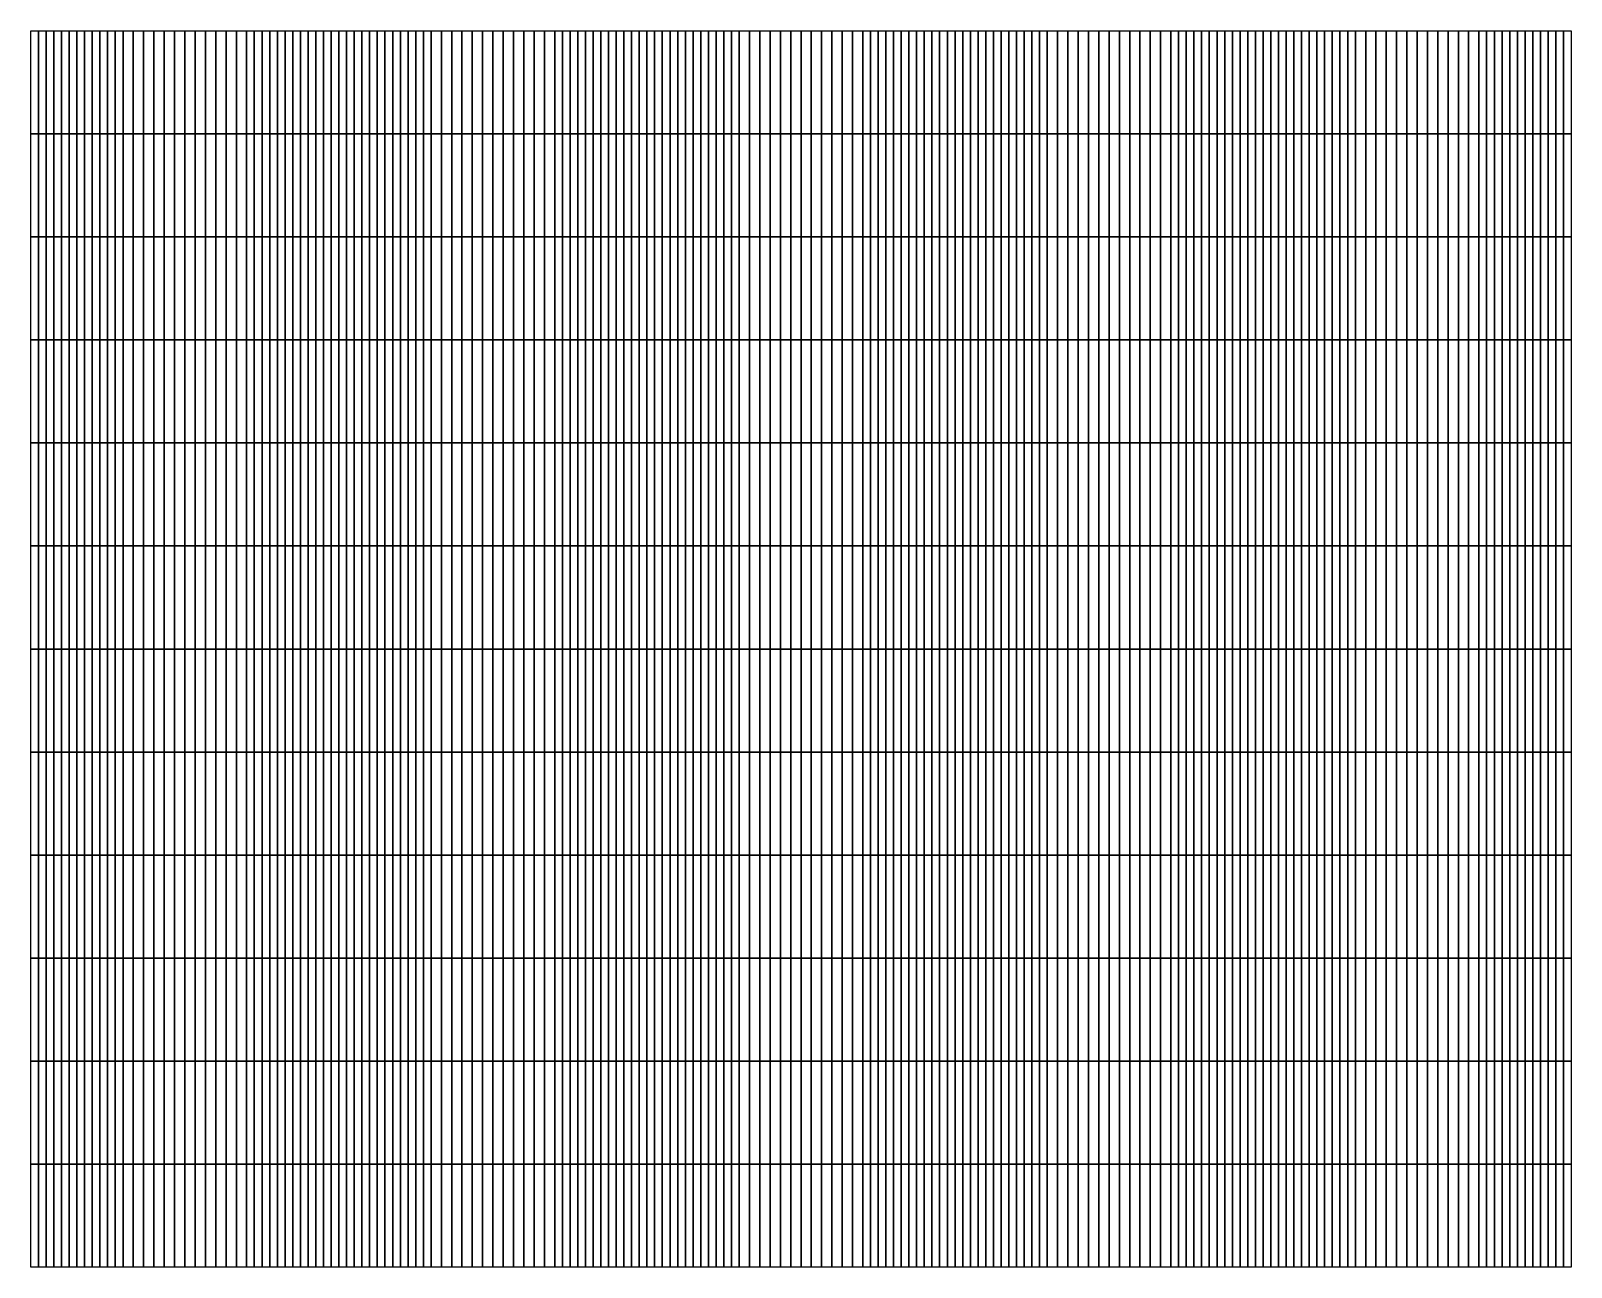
# Model space of a CAD drawing. Header units: inches. Extents: x 1.9 to 26.9, y -20 to 0.
import ezdxf

# ---------------------------------------------------------------- set-up
doc = ezdxf.new("R2010")
doc.units = ezdxf.units.IN
doc.header["$MEASUREMENT"] = 0
for name, color, linetype in [('Beam', 2, 'Continuous'), ('Col', 3, 'Continuous'), ('Plat', 1, 'Continuous')]:
    doc.layers.add(name, color=color, linetype=linetype)

msp = doc.modelspace()

# ---------------------------------------------------------------- linework, layer by layer
at = {"layer": 'Beam', "extrusion": (0, -1, -2e-16)}
for p, q in [((1.946, -20, 1.943), (1.946, 0, 1.943)), ((6.93, 0, 1.943), (6.93, -20, 1.943)), ((11.915, 0, 1.943), (11.915, -20, 1.943)), ((16.899, 0, 1.943), (16.899, -20, 1.943)), ((21.884, 0, 1.943), (21.884, -20, 1.943)), ((26.868, 0, 1.943), (26.868, -20, 1.943))]:
    msp.add_line(p, q, dxfattribs=at)
at = {"layer": 'Col', "extrusion": (0, -1, -2e-16)}
for p, q in [((1.946, 0, 1.943), (1.946, 0, -4.057)), ((6.93, 0, 1.943), (6.93, 0, -4.057)), ((11.915, 0, 1.943), (11.915, 0, -4.057)), ((16.899, 0, 1.943), (16.899, 0, -4.057)), ((21.884, 0, 1.943), (21.884, 0, -4.057)), ((26.868, 0, 1.943), (26.868, 0, -4.057)), ((1.946, -20, 1.943), (1.946, -20, -4.057)), ((6.93, -20, 1.943), (6.93, -20, -4.057)), ((11.915, -20, 1.943), (11.915, -20, -4.057)), ((16.899, -20, 1.943), (16.899, -20, -4.057)), ((21.884, -20, 1.943), (21.884, -20, -4.057)), ((26.868, -20, 1.943), (26.868, -20, -4.057))]:
    msp.add_line(p, q, dxfattribs=at)
at = {"layer": 'Plat'}
for points in [[(11.915, 0, 1.943), (12.039, 0, 2.027), (12.039, -1.667, 2.027), (11.915, -1.667, 1.943)], [(12.163, 0, 2.111), (12.163, -1.667, 2.111), (12.039, -1.667, 2.027), (12.039, 0, 2.027)], [(12.163, 0, 2.111), (12.288, 0, 2.194), (12.288, -1.667, 2.194), (12.163, -1.667, 2.111)], [(12.412, 0, 2.278), (12.412, -1.667, 2.278), (12.288, -1.667, 2.194), (12.288, 0, 2.194)], [(12.412, 0, 2.278), (12.536, 0, 2.362), (12.536, -1.667, 2.362), (12.412, -1.667, 2.278)], [(12.661, 0, 2.446), (12.661, -1.667, 2.446), (12.536, -1.667, 2.362), (12.536, 0, 2.362)], [(12.661, 0, 2.446), (12.785, 0, 2.53), (12.785, -1.667, 2.53), (12.661, -1.667, 2.446)], [(12.909, 0, 2.614), (12.909, -1.667, 2.614), (12.785, -1.667, 2.53), (12.785, 0, 2.53)], [(12.909, 0, 2.614), (13.034, 0, 2.698), (13.034, -1.667, 2.698), (12.909, -1.667, 2.614)], [(13.158, 0, 2.782), (13.158, -1.667, 2.782), (13.034, -1.667, 2.698), (13.034, 0, 2.698)], [(13.158, 0, 2.782), (13.283, 0, 2.865), (13.283, -1.667, 2.865), (13.158, -1.667, 2.782)], [(13.407, 0, 2.949), (13.407, -1.667, 2.949), (13.283, -1.667, 2.865), (13.283, 0, 2.865)], [(13.407, 0, 2.949), (13.574, 0, 2.949), (13.574, -1.667, 2.949), (13.407, -1.667, 2.949)], [(13.74, 0, 2.949), (13.74, -1.667, 2.949), (13.574, -1.667, 2.949), (13.574, 0, 2.949)], [(13.74, 0, 2.949), (13.907, 0, 2.949), (13.907, -1.667, 2.949), (13.74, -1.667, 2.949)], [(14.074, 0, 2.949), (14.074, -1.667, 2.949), (13.907, -1.667, 2.949), (13.907, 0, 2.949)], [(14.074, 0, 2.949), (14.24, 0, 2.949), (14.24, -1.667, 2.949), (14.074, -1.667, 2.949)], [(14.407, 0, 2.949), (14.407, -1.667, 2.949), (14.24, -1.667, 2.949), (14.24, 0, 2.949)], [(14.407, 0, 2.949), (14.574, 0, 2.949), (14.574, -1.667, 2.949), (14.407, -1.667, 2.949)], [(14.74, 0, 2.949), (14.74, -1.667, 2.949), (14.574, -1.667, 2.949), (14.574, 0, 2.949)], [(14.74, 0, 2.949), (14.907, 0, 2.949), (14.907, -1.667, 2.949), (14.74, -1.667, 2.949)], [(15.074, 0, 2.949), (15.074, -1.667, 2.949), (14.907, -1.667, 2.949), (14.907, 0, 2.949)], [(15.074, 0, 2.949), (15.24, 0, 2.949), (15.24, -1.667, 2.949), (15.074, -1.667, 2.949)], [(15.407, 0, 2.949), (15.407, -1.667, 2.949), (15.24, -1.667, 2.949), (15.24, 0, 2.949)], [(15.407, 0, 2.949), (15.531, 0, 2.865), (15.531, -1.667, 2.865), (15.407, -1.667, 2.949)], [(15.656, 0, 2.782), (15.656, -1.667, 2.782), (15.531, -1.667, 2.865), (15.531, 0, 2.865)], [(15.656, 0, 2.782), (15.78, 0, 2.698), (15.78, -1.667, 2.698), (15.656, -1.667, 2.782)], [(15.904, 0, 2.614), (15.904, -1.667, 2.614), (15.78, -1.667, 2.698), (15.78, 0, 2.698)], [(15.904, 0, 2.614), (16.029, 0, 2.53), (16.029, -1.667, 2.53), (15.904, -1.667, 2.614)], [(16.153, 0, 2.446), (16.153, -1.667, 2.446), (16.029, -1.667, 2.53), (16.029, 0, 2.53)], [(16.153, 0, 2.446), (16.277, 0, 2.362), (16.277, -1.667, 2.362), (16.153, -1.667, 2.446)], [(16.402, 0, 2.278), (16.402, -1.667, 2.278), (16.277, -1.667, 2.362), (16.277, 0, 2.362)], [(16.402, 0, 2.278), (16.526, 0, 2.194), (16.526, -1.667, 2.194), (16.402, -1.667, 2.278)], [(16.65, 0, 2.111), (16.65, -1.667, 2.111), (16.526, -1.667, 2.194), (16.526, 0, 2.194)], [(16.65, 0, 2.111), (16.775, 0, 2.027), (16.775, -1.667, 2.027), (16.65, -1.667, 2.111)], [(16.899, 0, 1.943), (16.899, -1.667, 1.943), (16.775, -1.667, 2.027), (16.775, 0, 2.027)], [(21.884, 0, 1.943), (22.008, 0, 2.027), (22.008, -1.667, 2.027), (21.884, -1.667, 1.943)], [(22.132, 0, 2.111), (22.132, -1.667, 2.111), (22.008, -1.667, 2.027), (22.008, 0, 2.027)], [(22.132, 0, 2.111), (22.257, 0, 2.194), (22.257, -1.667, 2.194), (22.132, -1.667, 2.111)], [(22.381, 0, 2.278), (22.381, -1.667, 2.278), (22.257, -1.667, 2.194), (22.257, 0, 2.194)], [(22.381, 0, 2.278), (22.505, 0, 2.362), (22.505, -1.667, 2.362), (22.381, -1.667, 2.278)], [(22.63, 0, 2.446), (22.63, -1.667, 2.446), (22.505, -1.667, 2.362), (22.505, 0, 2.362)], [(22.63, 0, 2.446), (22.754, 0, 2.53), (22.754, -1.667, 2.53), (22.63, -1.667, 2.446)], [(22.879, 0, 2.614), (22.879, -1.667, 2.614), (22.754, -1.667, 2.53), (22.754, 0, 2.53)], [(22.879, 0, 2.614), (23.003, 0, 2.698), (23.003, -1.667, 2.698), (22.879, -1.667, 2.614)], [(23.127, 0, 2.782), (23.127, -1.667, 2.782), (23.003, -1.667, 2.698), (23.003, 0, 2.698)], [(23.127, 0, 2.782), (23.252, 0, 2.865), (23.252, -1.667, 2.865), (23.127, -1.667, 2.782)], [(23.376, 0, 2.949), (23.376, -1.667, 2.949), (23.252, -1.667, 2.865), (23.252, 0, 2.865)], [(23.376, 0, 2.949), (23.543, 0, 2.949), (23.543, -1.667, 2.949), (23.376, -1.667, 2.949)], [(23.709, 0, 2.949), (23.709, -1.667, 2.949), (23.543, -1.667, 2.949), (23.543, 0, 2.949)], [(23.709, 0, 2.949), (23.876, 0, 2.949), (23.876, -1.667, 2.949), (23.709, -1.667, 2.949)], [(24.043, 0, 2.949), (24.043, -1.667, 2.949), (23.876, -1.667, 2.949), (23.876, 0, 2.949)], [(24.043, 0, 2.949), (24.209, 0, 2.949), (24.209, -1.667, 2.949), (24.043, -1.667, 2.949)], [(24.376, 0, 2.949), (24.376, -1.667, 2.949), (24.209, -1.667, 2.949), (24.209, 0, 2.949)], [(24.376, 0, 2.949), (24.543, 0, 2.949), (24.543, -1.667, 2.949), (24.376, -1.667, 2.949)], [(24.709, 0, 2.949), (24.709, -1.667, 2.949), (24.543, -1.667, 2.949), (24.543, 0, 2.949)], [(24.709, 0, 2.949), (24.876, 0, 2.949), (24.876, -1.667, 2.949), (24.709, -1.667, 2.949)], [(25.043, 0, 2.949), (25.043, -1.667, 2.949), (24.876, -1.667, 2.949), (24.876, 0, 2.949)], [(25.043, 0, 2.949), (25.209, 0, 2.949), (25.209, -1.667, 2.949), (25.043, -1.667, 2.949)], [(25.376, 0, 2.949), (25.376, -1.667, 2.949), (25.209, -1.667, 2.949), (25.209, 0, 2.949)], [(25.376, 0, 2.949), (25.5, 0, 2.865), (25.5, -1.667, 2.865), (25.376, -1.667, 2.949)], [(25.625, 0, 2.782), (25.625, -1.667, 2.782), (25.5, -1.667, 2.865), (25.5, 0, 2.865)], [(25.625, 0, 2.782), (25.749, 0, 2.698), (25.749, -1.667, 2.698), (25.625, -1.667, 2.782)], [(25.873, 0, 2.614), (25.873, -1.667, 2.614), (25.749, -1.667, 2.698), (25.749, 0, 2.698)], [(25.873, 0, 2.614), (25.998, 0, 2.53), (25.998, -1.667, 2.53), (25.873, -1.667, 2.614)], [(26.122, 0, 2.446), (26.122, -1.667, 2.446), (25.998, -1.667, 2.53), (25.998, 0, 2.53)], [(26.122, 0, 2.446), (26.246, 0, 2.362), (26.246, -1.667, 2.362), (26.122, -1.667, 2.446)], [(26.371, 0, 2.278), (26.371, -1.667, 2.278), (26.246, -1.667, 2.362), (26.246, 0, 2.362)], [(26.371, 0, 2.278), (26.495, 0, 2.194), (26.495, -1.667, 2.194), (26.371, -1.667, 2.278)], [(26.619, 0, 2.111), (26.619, -1.667, 2.111), (26.495, -1.667, 2.194), (26.495, 0, 2.194)], [(26.619, 0, 2.111), (26.744, 0, 2.027), (26.744, -1.667, 2.027), (26.619, -1.667, 2.111)], [(26.868, 0, 1.943), (26.868, -1.667, 1.943), (26.744, -1.667, 2.027), (26.744, 0, 2.027)], [(1.946, 0, 1.943), (2.07, 0, 2.027), (2.07, -1.667, 2.027), (1.946, -1.667, 1.943)], [(2.194, 0, 2.111), (2.194, -1.667, 2.111), (2.07, -1.667, 2.027), (2.07, 0, 2.027)], [(2.194, 0, 2.111), (2.319, 0, 2.194), (2.319, -1.667, 2.194), (2.194, -1.667, 2.111)], [(2.443, 0, 2.278), (2.443, -1.667, 2.278), (2.319, -1.667, 2.194), (2.319, 0, 2.194)], [(2.443, 0, 2.278), (2.567, 0, 2.362), (2.567, -1.667, 2.362), (2.443, -1.667, 2.278)], [(2.692, 0, 2.446), (2.692, -1.667, 2.446), (2.567, -1.667, 2.362), (2.567, 0, 2.362)], [(2.692, 0, 2.446), (2.816, 0, 2.53), (2.816, -1.667, 2.53), (2.692, -1.667, 2.446)], [(2.94, 0, 2.614), (2.94, -1.667, 2.614), (2.816, -1.667, 2.53), (2.816, 0, 2.53)], [(2.94, 0, 2.614), (3.065, 0, 2.698), (3.065, -1.667, 2.698), (2.94, -1.667, 2.614)], [(3.189, 0, 2.782), (3.189, -1.667, 2.782), (3.065, -1.667, 2.698), (3.065, 0, 2.698)], [(3.189, 0, 2.782), (3.313, 0, 2.865), (3.313, -1.667, 2.865), (3.189, -1.667, 2.782)], [(3.438, 0, 2.949), (3.438, -1.667, 2.949), (3.313, -1.667, 2.865), (3.313, 0, 2.865)], [(3.438, 0, 2.949), (3.604, 0, 2.949), (3.604, -1.667, 2.949), (3.438, -1.667, 2.949)], [(3.771, 0, 2.949), (3.771, -1.667, 2.949), (3.604, -1.667, 2.949), (3.604, 0, 2.949)], [(3.771, 0, 2.949), (3.938, 0, 2.949), (3.938, -1.667, 2.949), (3.771, -1.667, 2.949)], [(4.104, 0, 2.949), (4.104, -1.667, 2.949), (3.938, -1.667, 2.949), (3.938, 0, 2.949)], [(4.104, 0, 2.949), (4.271, 0, 2.949), (4.271, -1.667, 2.949), (4.104, -1.667, 2.949)], [(4.438, 0, 2.949), (4.438, -1.667, 2.949), (4.271, -1.667, 2.949), (4.271, 0, 2.949)], [(4.438, 0, 2.949), (4.604, 0, 2.949), (4.604, -1.667, 2.949), (4.438, -1.667, 2.949)], [(4.771, 0, 2.949), (4.771, -1.667, 2.949), (4.604, -1.667, 2.949), (4.604, 0, 2.949)], [(4.771, 0, 2.949), (4.938, 0, 2.949), (4.938, -1.667, 2.949), (4.771, -1.667, 2.949)], [(5.104, 0, 2.949), (5.104, -1.667, 2.949), (4.938, -1.667, 2.949), (4.938, 0, 2.949)], [(5.104, 0, 2.949), (5.271, 0, 2.949), (5.271, -1.667, 2.949), (5.104, -1.667, 2.949)], [(5.438, 0, 2.949), (5.438, -1.667, 2.949), (5.271, -1.667, 2.949), (5.271, 0, 2.949)], [(5.438, 0, 2.949), (5.562, 0, 2.865), (5.562, -1.667, 2.865), (5.438, -1.667, 2.949)], [(5.687, 0, 2.782), (5.687, -1.667, 2.782), (5.562, -1.667, 2.865), (5.562, 0, 2.865)], [(5.687, 0, 2.782), (5.811, 0, 2.698), (5.811, -1.667, 2.698), (5.687, -1.667, 2.782)], [(5.935, 0, 2.614), (5.935, -1.667, 2.614), (5.811, -1.667, 2.698), (5.811, 0, 2.698)], [(5.935, 0, 2.614), (6.06, 0, 2.53), (6.06, -1.667, 2.53), (5.935, -1.667, 2.614)], [(6.184, 0, 2.446), (6.184, -1.667, 2.446), (6.06, -1.667, 2.53), (6.06, 0, 2.53)], [(6.184, 0, 2.446), (6.308, 0, 2.362), (6.308, -1.667, 2.362), (6.184, -1.667, 2.446)], [(6.433, 0, 2.278), (6.433, -1.667, 2.278), (6.308, -1.667, 2.362), (6.308, 0, 2.362)], [(6.433, 0, 2.278), (6.557, 0, 2.194), (6.557, -1.667, 2.194), (6.433, -1.667, 2.278)], [(6.681, 0, 2.111), (6.681, -1.667, 2.111), (6.557, -1.667, 2.194), (6.557, 0, 2.194)], [(6.681, 0, 2.111), (6.806, 0, 2.027), (6.806, -1.667, 2.027), (6.681, -1.667, 2.111)], [(6.93, 0, 1.943), (6.93, -1.667, 1.943), (6.806, -1.667, 2.027), (6.806, 0, 2.027)], [(6.93, 0, 1.943), (7.054, 0, 2.027), (7.054, -1.667, 2.027), (6.93, -1.667, 1.943)], [(7.179, 0, 2.111), (7.179, -1.667, 2.111), (7.054, -1.667, 2.027), (7.054, 0, 2.027)], [(7.179, 0, 2.111), (7.303, 0, 2.194), (7.303, -1.667, 2.194), (7.179, -1.667, 2.111)], [(7.427, 0, 2.278), (7.427, -1.667, 2.278), (7.303, -1.667, 2.194), (7.303, 0, 2.194)], [(7.427, 0, 2.278), (7.552, 0, 2.362), (7.552, -1.667, 2.362), (7.427, -1.667, 2.278)], [(7.676, 0, 2.446), (7.676, -1.667, 2.446), (7.552, -1.667, 2.362), (7.552, 0, 2.362)], [(7.676, 0, 2.446), (7.801, 0, 2.53), (7.801, -1.667, 2.53), (7.676, -1.667, 2.446)], [(7.925, 0, 2.614), (7.925, -1.667, 2.614), (7.801, -1.667, 2.53), (7.801, 0, 2.53)], [(7.925, 0, 2.614), (8.049, 0, 2.698), (8.049, -1.667, 2.698), (7.925, -1.667, 2.614)], [(8.174, 0, 2.782), (8.174, -1.667, 2.782), (8.049, -1.667, 2.698), (8.049, 0, 2.698)], [(8.174, 0, 2.782), (8.298, 0, 2.865), (8.298, -1.667, 2.865), (8.174, -1.667, 2.782)], [(8.422, 0, 2.949), (8.422, -1.667, 2.949), (8.298, -1.667, 2.865), (8.298, 0, 2.865)], [(8.422, 0, 2.949), (8.589, 0, 2.949), (8.589, -1.667, 2.949), (8.422, -1.667, 2.949)], [(8.756, 0, 2.949), (8.756, -1.667, 2.949), (8.589, -1.667, 2.949), (8.589, 0, 2.949)], [(8.756, 0, 2.949), (8.922, 0, 2.949), (8.922, -1.667, 2.949), (8.756, -1.667, 2.949)], [(9.089, 0, 2.949), (9.089, -1.667, 2.949), (8.922, -1.667, 2.949), (8.922, 0, 2.949)], [(9.089, 0, 2.949), (9.256, 0, 2.949), (9.256, -1.667, 2.949), (9.089, -1.667, 2.949)], [(9.422, 0, 2.949), (9.422, -1.667, 2.949), (9.256, -1.667, 2.949), (9.256, 0, 2.949)], [(9.422, 0, 2.949), (9.589, 0, 2.949), (9.589, -1.667, 2.949), (9.422, -1.667, 2.949)], [(9.756, 0, 2.949), (9.756, -1.667, 2.949), (9.589, -1.667, 2.949), (9.589, 0, 2.949)], [(9.756, 0, 2.949), (9.922, 0, 2.949), (9.922, -1.667, 2.949), (9.756, -1.667, 2.949)], [(10.089, 0, 2.949), (10.089, -1.667, 2.949), (9.922, -1.667, 2.949), (9.922, 0, 2.949)], [(10.089, 0, 2.949), (10.256, 0, 2.949), (10.256, -1.667, 2.949), (10.089, -1.667, 2.949)], [(10.422, 0, 2.949), (10.422, -1.667, 2.949), (10.256, -1.667, 2.949), (10.256, 0, 2.949)], [(10.422, 0, 2.949), (10.547, 0, 2.865), (10.547, -1.667, 2.865), (10.422, -1.667, 2.949)], [(10.671, 0, 2.782), (10.671, -1.667, 2.782), (10.547, -1.667, 2.865), (10.547, 0, 2.865)], [(10.671, 0, 2.782), (10.795, 0, 2.698), (10.795, -1.667, 2.698), (10.671, -1.667, 2.782)], [(10.92, 0, 2.614), (10.92, -1.667, 2.614), (10.795, -1.667, 2.698), (10.795, 0, 2.698)], [(10.92, 0, 2.614), (11.044, 0, 2.53), (11.044, -1.667, 2.53), (10.92, -1.667, 2.614)], [(11.168, 0, 2.446), (11.168, -1.667, 2.446), (11.044, -1.667, 2.53), (11.044, 0, 2.53)], [(11.168, 0, 2.446), (11.293, 0, 2.362), (11.293, -1.667, 2.362), (11.168, -1.667, 2.446)], [(11.417, 0, 2.278), (11.417, -1.667, 2.278), (11.293, -1.667, 2.362), (11.293, 0, 2.362)], [(11.417, 0, 2.278), (11.542, 0, 2.194), (11.542, -1.667, 2.194), (11.417, -1.667, 2.278)], [(11.666, 0, 2.111), (11.666, -1.667, 2.111), (11.542, -1.667, 2.194), (11.542, 0, 2.194)], [(11.666, 0, 2.111), (11.79, 0, 2.027), (11.79, -1.667, 2.027), (11.666, -1.667, 2.111)], [(11.915, 0, 1.943), (11.915, -1.667, 1.943), (11.79, -1.667, 2.027), (11.79, 0, 2.027)], [(16.899, 0, 1.943), (17.023, 0, 2.027), (17.023, -1.667, 2.027), (16.899, -1.667, 1.943)], [(17.148, 0, 2.111), (17.148, -1.667, 2.111), (17.023, -1.667, 2.027), (17.023, 0, 2.027)], [(17.148, 0, 2.111), (17.272, 0, 2.194), (17.272, -1.667, 2.194), (17.148, -1.667, 2.111)], [(17.397, 0, 2.278), (17.397, -1.667, 2.278), (17.272, -1.667, 2.194), (17.272, 0, 2.194)], [(17.397, 0, 2.278), (17.521, 0, 2.362), (17.521, -1.667, 2.362), (17.397, -1.667, 2.278)], [(17.645, 0, 2.446), (17.645, -1.667, 2.446), (17.521, -1.667, 2.362), (17.521, 0, 2.362)], [(17.645, 0, 2.446), (17.77, 0, 2.53), (17.77, -1.667, 2.53), (17.645, -1.667, 2.446)], [(17.894, 0, 2.614), (17.894, -1.667, 2.614), (17.77, -1.667, 2.53), (17.77, 0, 2.53)], [(17.894, 0, 2.614), (18.018, 0, 2.698), (18.018, -1.667, 2.698), (17.894, -1.667, 2.614)], [(18.143, 0, 2.782), (18.143, -1.667, 2.782), (18.018, -1.667, 2.698), (18.018, 0, 2.698)], [(18.143, 0, 2.782), (18.267, 0, 2.865), (18.267, -1.667, 2.865), (18.143, -1.667, 2.782)], [(18.391, 0, 2.949), (18.391, -1.667, 2.949), (18.267, -1.667, 2.865), (18.267, 0, 2.865)], [(18.391, 0, 2.949), (18.558, 0, 2.949), (18.558, -1.667, 2.949), (18.391, -1.667, 2.949)], [(18.725, 0, 2.949), (18.725, -1.667, 2.949), (18.558, -1.667, 2.949), (18.558, 0, 2.949)], [(18.725, 0, 2.949), (18.891, 0, 2.949), (18.891, -1.667, 2.949), (18.725, -1.667, 2.949)], [(19.058, 0, 2.949), (19.058, -1.667, 2.949), (18.891, -1.667, 2.949), (18.891, 0, 2.949)], [(19.058, 0, 2.949), (19.225, 0, 2.949), (19.225, -1.667, 2.949), (19.058, -1.667, 2.949)], [(19.391, 0, 2.949), (19.391, -1.667, 2.949), (19.225, -1.667, 2.949), (19.225, 0, 2.949)], [(19.391, 0, 2.949), (19.558, 0, 2.949), (19.558, -1.667, 2.949), (19.391, -1.667, 2.949)], [(19.725, 0, 2.949), (19.725, -1.667, 2.949), (19.558, -1.667, 2.949), (19.558, 0, 2.949)], [(19.725, 0, 2.949), (19.891, 0, 2.949), (19.891, -1.667, 2.949), (19.725, -1.667, 2.949)], [(20.058, 0, 2.949), (20.058, -1.667, 2.949), (19.891, -1.667, 2.949), (19.891, 0, 2.949)], [(20.058, 0, 2.949), (20.225, 0, 2.949), (20.225, -1.667, 2.949), (20.058, -1.667, 2.949)], [(20.391, 0, 2.949), (20.391, -1.667, 2.949), (20.225, -1.667, 2.949), (20.225, 0, 2.949)], [(20.391, 0, 2.949), (20.516, 0, 2.865), (20.516, -1.667, 2.865), (20.391, -1.667, 2.949)], [(20.64, 0, 2.782), (20.64, -1.667, 2.782), (20.516, -1.667, 2.865), (20.516, 0, 2.865)], [(20.64, 0, 2.782), (20.764, 0, 2.698), (20.764, -1.667, 2.698), (20.64, -1.667, 2.782)], [(20.889, 0, 2.614), (20.889, -1.667, 2.614), (20.764, -1.667, 2.698), (20.764, 0, 2.698)], [(20.889, 0, 2.614), (21.013, 0, 2.53), (21.013, -1.667, 2.53), (20.889, -1.667, 2.614)], [(21.138, 0, 2.446), (21.138, -1.667, 2.446), (21.013, -1.667, 2.53), (21.013, 0, 2.53)], [(21.138, 0, 2.446), (21.262, 0, 2.362), (21.262, -1.667, 2.362), (21.138, -1.667, 2.446)], [(21.386, 0, 2.278), (21.386, -1.667, 2.278), (21.262, -1.667, 2.362), (21.262, 0, 2.362)], [(21.386, 0, 2.278), (21.511, 0, 2.194), (21.511, -1.667, 2.194), (21.386, -1.667, 2.278)], [(21.635, 0, 2.111), (21.635, -1.667, 2.111), (21.511, -1.667, 2.194), (21.511, 0, 2.194)], [(21.635, 0, 2.111), (21.759, 0, 2.027), (21.759, -1.667, 2.027), (21.635, -1.667, 2.111)], [(21.884, 0, 1.943), (21.884, -1.667, 1.943), (21.759, -1.667, 2.027), (21.759, 0, 2.027)], [(1.946, -3.333, 1.943), (1.946, -1.667, 1.943), (2.07, -1.667, 2.027), (2.07, -3.333, 2.027)], [(2.194, -3.333, 2.111), (2.07, -3.333, 2.027), (2.07, -1.667, 2.027), (2.194, -1.667, 2.111)], [(2.194, -3.333, 2.111), (2.194, -1.667, 2.111), (2.319, -1.667, 2.194), (2.319, -3.333, 2.194)], [(2.443, -3.333, 2.278), (2.319, -3.333, 2.194), (2.319, -1.667, 2.194), (2.443, -1.667, 2.278)], [(2.443, -3.333, 2.278), (2.443, -1.667, 2.278), (2.567, -1.667, 2.362), (2.567, -3.333, 2.362)], [(2.692, -3.333, 2.446), (2.567, -3.333, 2.362), (2.567, -1.667, 2.362), (2.692, -1.667, 2.446)], [(2.692, -3.333, 2.446), (2.692, -1.667, 2.446), (2.816, -1.667, 2.53), (2.816, -3.333, 2.53)], [(2.94, -3.333, 2.614), (2.816, -3.333, 2.53), (2.816, -1.667, 2.53), (2.94, -1.667, 2.614)], [(2.94, -3.333, 2.614), (2.94, -1.667, 2.614), (3.065, -1.667, 2.698), (3.065, -3.333, 2.698)], [(3.189, -3.333, 2.782), (3.065, -3.333, 2.698), (3.065, -1.667, 2.698), (3.189, -1.667, 2.782)], [(3.189, -3.333, 2.782), (3.189, -1.667, 2.782), (3.313, -1.667, 2.865), (3.313, -3.333, 2.865)], [(3.438, -3.333, 2.949), (3.313, -3.333, 2.865), (3.313, -1.667, 2.865), (3.438, -1.667, 2.949)], [(3.438, -3.333, 2.949), (3.438, -1.667, 2.949), (3.604, -1.667, 2.949), (3.604, -3.333, 2.949)], [(3.771, -3.333, 2.949), (3.604, -3.333, 2.949), (3.604, -1.667, 2.949), (3.771, -1.667, 2.949)], [(3.771, -3.333, 2.949), (3.771, -1.667, 2.949), (3.938, -1.667, 2.949), (3.938, -3.333, 2.949)], [(4.104, -3.333, 2.949), (3.938, -3.333, 2.949), (3.938, -1.667, 2.949), (4.104, -1.667, 2.949)], [(4.104, -3.333, 2.949), (4.104, -1.667, 2.949), (4.271, -1.667, 2.949), (4.271, -3.333, 2.949)], [(4.438, -3.333, 2.949), (4.271, -3.333, 2.949), (4.271, -1.667, 2.949), (4.438, -1.667, 2.949)], [(4.438, -3.333, 2.949), (4.438, -1.667, 2.949), (4.604, -1.667, 2.949), (4.604, -3.333, 2.949)], [(4.771, -3.333, 2.949), (4.604, -3.333, 2.949), (4.604, -1.667, 2.949), (4.771, -1.667, 2.949)], [(4.771, -3.333, 2.949), (4.771, -1.667, 2.949), (4.938, -1.667, 2.949), (4.938, -3.333, 2.949)], [(5.104, -3.333, 2.949), (4.938, -3.333, 2.949), (4.938, -1.667, 2.949), (5.104, -1.667, 2.949)], [(5.104, -3.333, 2.949), (5.104, -1.667, 2.949), (5.271, -1.667, 2.949), (5.271, -3.333, 2.949)], [(5.438, -3.333, 2.949), (5.271, -3.333, 2.949), (5.271, -1.667, 2.949), (5.438, -1.667, 2.949)], [(5.438, -3.333, 2.949), (5.438, -1.667, 2.949), (5.562, -1.667, 2.865), (5.562, -3.333, 2.865)], [(5.687, -3.333, 2.782), (5.562, -3.333, 2.865), (5.562, -1.667, 2.865), (5.687, -1.667, 2.782)], [(5.687, -3.333, 2.782), (5.687, -1.667, 2.782), (5.811, -1.667, 2.698), (5.811, -3.333, 2.698)], [(5.935, -3.333, 2.614), (5.811, -3.333, 2.698), (5.811, -1.667, 2.698), (5.935, -1.667, 2.614)], [(5.935, -3.333, 2.614), (5.935, -1.667, 2.614), (6.06, -1.667, 2.53), (6.06, -3.333, 2.53)], [(6.184, -3.333, 2.446), (6.06, -3.333, 2.53), (6.06, -1.667, 2.53), (6.184, -1.667, 2.446)], [(6.184, -3.333, 2.446), (6.184, -1.667, 2.446), (6.308, -1.667, 2.362), (6.308, -3.333, 2.362)], [(6.433, -3.333, 2.278), (6.308, -3.333, 2.362), (6.308, -1.667, 2.362), (6.433, -1.667, 2.278)], [(6.433, -3.333, 2.278), (6.433, -1.667, 2.278), (6.557, -1.667, 2.194), (6.557, -3.333, 2.194)], [(6.681, -3.333, 2.111), (6.557, -3.333, 2.194), (6.557, -1.667, 2.194), (6.681, -1.667, 2.111)], [(6.681, -3.333, 2.111), (6.681, -1.667, 2.111), (6.806, -1.667, 2.027), (6.806, -3.333, 2.027)], [(6.93, -3.333, 1.943), (6.806, -3.333, 2.027), (6.806, -1.667, 2.027), (6.93, -1.667, 1.943)], [(6.93, -3.333, 1.943), (6.93, -1.667, 1.943), (7.054, -1.667, 2.027), (7.054, -3.333, 2.027)], [(7.179, -3.333, 2.111), (7.054, -3.333, 2.027), (7.054, -1.667, 2.027), (7.179, -1.667, 2.111)], [(7.179, -3.333, 2.111), (7.179, -1.667, 2.111), (7.303, -1.667, 2.194), (7.303, -3.333, 2.194)], [(7.427, -3.333, 2.278), (7.303, -3.333, 2.194), (7.303, -1.667, 2.194), (7.427, -1.667, 2.278)], [(7.427, -3.333, 2.278), (7.427, -1.667, 2.278), (7.552, -1.667, 2.362), (7.552, -3.333, 2.362)], [(7.676, -3.333, 2.446), (7.552, -3.333, 2.362), (7.552, -1.667, 2.362), (7.676, -1.667, 2.446)], [(7.676, -3.333, 2.446), (7.676, -1.667, 2.446), (7.801, -1.667, 2.53), (7.801, -3.333, 2.53)], [(7.925, -3.333, 2.614), (7.801, -3.333, 2.53), (7.801, -1.667, 2.53), (7.925, -1.667, 2.614)], [(7.925, -3.333, 2.614), (7.925, -1.667, 2.614), (8.049, -1.667, 2.698), (8.049, -3.333, 2.698)], [(8.174, -3.333, 2.782), (8.049, -3.333, 2.698), (8.049, -1.667, 2.698), (8.174, -1.667, 2.782)], [(8.174, -3.333, 2.782), (8.174, -1.667, 2.782), (8.298, -1.667, 2.865), (8.298, -3.333, 2.865)], [(8.422, -3.333, 2.949), (8.298, -3.333, 2.865), (8.298, -1.667, 2.865), (8.422, -1.667, 2.949)], [(8.422, -3.333, 2.949), (8.422, -1.667, 2.949), (8.589, -1.667, 2.949), (8.589, -3.333, 2.949)], [(8.756, -3.333, 2.949), (8.589, -3.333, 2.949), (8.589, -1.667, 2.949), (8.756, -1.667, 2.949)], [(8.756, -3.333, 2.949), (8.756, -1.667, 2.949), (8.922, -1.667, 2.949), (8.922, -3.333, 2.949)], [(9.089, -3.333, 2.949), (8.922, -3.333, 2.949), (8.922, -1.667, 2.949), (9.089, -1.667, 2.949)], [(9.089, -3.333, 2.949), (9.089, -1.667, 2.949), (9.256, -1.667, 2.949), (9.256, -3.333, 2.949)], [(9.422, -3.333, 2.949), (9.256, -3.333, 2.949), (9.256, -1.667, 2.949), (9.422, -1.667, 2.949)], [(9.422, -3.333, 2.949), (9.422, -1.667, 2.949), (9.589, -1.667, 2.949), (9.589, -3.333, 2.949)], [(9.756, -3.333, 2.949), (9.589, -3.333, 2.949), (9.589, -1.667, 2.949), (9.756, -1.667, 2.949)], [(9.756, -3.333, 2.949), (9.756, -1.667, 2.949), (9.922, -1.667, 2.949), (9.922, -3.333, 2.949)], [(10.089, -3.333, 2.949), (9.922, -3.333, 2.949), (9.922, -1.667, 2.949), (10.089, -1.667, 2.949)], [(10.089, -3.333, 2.949), (10.089, -1.667, 2.949), (10.256, -1.667, 2.949), (10.256, -3.333, 2.949)], [(10.422, -3.333, 2.949), (10.256, -3.333, 2.949), (10.256, -1.667, 2.949), (10.422, -1.667, 2.949)], [(10.422, -3.333, 2.949), (10.422, -1.667, 2.949), (10.547, -1.667, 2.865), (10.547, -3.333, 2.865)], [(10.671, -3.333, 2.782), (10.547, -3.333, 2.865), (10.547, -1.667, 2.865), (10.671, -1.667, 2.782)], [(10.671, -3.333, 2.782), (10.671, -1.667, 2.782), (10.795, -1.667, 2.698), (10.795, -3.333, 2.698)], [(10.92, -3.333, 2.614), (10.795, -3.333, 2.698), (10.795, -1.667, 2.698), (10.92, -1.667, 2.614)], [(10.92, -3.333, 2.614), (10.92, -1.667, 2.614), (11.044, -1.667, 2.53), (11.044, -3.333, 2.53)], [(11.168, -3.333, 2.446), (11.044, -3.333, 2.53), (11.044, -1.667, 2.53), (11.168, -1.667, 2.446)], [(11.168, -3.333, 2.446), (11.168, -1.667, 2.446), (11.293, -1.667, 2.362), (11.293, -3.333, 2.362)], [(11.417, -3.333, 2.278), (11.293, -3.333, 2.362), (11.293, -1.667, 2.362), (11.417, -1.667, 2.278)], [(11.417, -3.333, 2.278), (11.417, -1.667, 2.278), (11.542, -1.667, 2.194), (11.542, -3.333, 2.194)], [(11.666, -3.333, 2.111), (11.542, -3.333, 2.194), (11.542, -1.667, 2.194), (11.666, -1.667, 2.111)], [(11.666, -3.333, 2.111), (11.666, -1.667, 2.111), (11.79, -1.667, 2.027), (11.79, -3.333, 2.027)], [(11.915, -3.333, 1.943), (11.79, -3.333, 2.027), (11.79, -1.667, 2.027), (11.915, -1.667, 1.943)], [(11.915, -3.333, 1.943), (11.915, -1.667, 1.943), (12.039, -1.667, 2.027), (12.039, -3.333, 2.027)], [(12.163, -3.333, 2.111), (12.039, -3.333, 2.027), (12.039, -1.667, 2.027), (12.163, -1.667, 2.111)], [(12.163, -3.333, 2.111), (12.163, -1.667, 2.111), (12.288, -1.667, 2.194), (12.288, -3.333, 2.194)], [(12.412, -3.333, 2.278), (12.288, -3.333, 2.194), (12.288, -1.667, 2.194), (12.412, -1.667, 2.278)], [(12.412, -3.333, 2.278), (12.412, -1.667, 2.278), (12.536, -1.667, 2.362), (12.536, -3.333, 2.362)], [(12.661, -3.333, 2.446), (12.536, -3.333, 2.362), (12.536, -1.667, 2.362), (12.661, -1.667, 2.446)], [(12.661, -3.333, 2.446), (12.661, -1.667, 2.446), (12.785, -1.667, 2.53), (12.785, -3.333, 2.53)], [(12.909, -3.333, 2.614), (12.785, -3.333, 2.53), (12.785, -1.667, 2.53), (12.909, -1.667, 2.614)], [(12.909, -3.333, 2.614), (12.909, -1.667, 2.614), (13.034, -1.667, 2.698), (13.034, -3.333, 2.698)], [(13.158, -3.333, 2.782), (13.034, -3.333, 2.698), (13.034, -1.667, 2.698), (13.158, -1.667, 2.782)], [(13.158, -3.333, 2.782), (13.158, -1.667, 2.782), (13.283, -1.667, 2.865), (13.283, -3.333, 2.865)], [(13.407, -3.333, 2.949), (13.283, -3.333, 2.865), (13.283, -1.667, 2.865), (13.407, -1.667, 2.949)], [(13.407, -3.333, 2.949), (13.407, -1.667, 2.949), (13.574, -1.667, 2.949), (13.574, -3.333, 2.949)], [(13.74, -3.333, 2.949), (13.574, -3.333, 2.949), (13.574, -1.667, 2.949), (13.74, -1.667, 2.949)], [(13.74, -3.333, 2.949), (13.74, -1.667, 2.949), (13.907, -1.667, 2.949), (13.907, -3.333, 2.949)], [(14.074, -3.333, 2.949), (13.907, -3.333, 2.949), (13.907, -1.667, 2.949), (14.074, -1.667, 2.949)], [(14.074, -3.333, 2.949), (14.074, -1.667, 2.949), (14.24, -1.667, 2.949), (14.24, -3.333, 2.949)], [(14.407, -3.333, 2.949), (14.24, -3.333, 2.949), (14.24, -1.667, 2.949), (14.407, -1.667, 2.949)], [(14.407, -3.333, 2.949), (14.407, -1.667, 2.949), (14.574, -1.667, 2.949), (14.574, -3.333, 2.949)], [(14.74, -3.333, 2.949), (14.574, -3.333, 2.949), (14.574, -1.667, 2.949), (14.74, -1.667, 2.949)], [(14.74, -3.333, 2.949), (14.74, -1.667, 2.949), (14.907, -1.667, 2.949), (14.907, -3.333, 2.949)], [(15.074, -3.333, 2.949), (14.907, -3.333, 2.949), (14.907, -1.667, 2.949), (15.074, -1.667, 2.949)], [(15.074, -3.333, 2.949), (15.074, -1.667, 2.949), (15.24, -1.667, 2.949), (15.24, -3.333, 2.949)], [(15.407, -3.333, 2.949), (15.24, -3.333, 2.949), (15.24, -1.667, 2.949), (15.407, -1.667, 2.949)], [(15.407, -3.333, 2.949), (15.407, -1.667, 2.949), (15.531, -1.667, 2.865), (15.531, -3.333, 2.865)], [(15.656, -3.333, 2.782), (15.531, -3.333, 2.865), (15.531, -1.667, 2.865), (15.656, -1.667, 2.782)], [(15.656, -3.333, 2.782), (15.656, -1.667, 2.782), (15.78, -1.667, 2.698), (15.78, -3.333, 2.698)], [(15.904, -3.333, 2.614), (15.78, -3.333, 2.698), (15.78, -1.667, 2.698), (15.904, -1.667, 2.614)], [(15.904, -3.333, 2.614), (15.904, -1.667, 2.614), (16.029, -1.667, 2.53), (16.029, -3.333, 2.53)], [(16.153, -3.333, 2.446), (16.029, -3.333, 2.53), (16.029, -1.667, 2.53), (16.153, -1.667, 2.446)], [(16.153, -3.333, 2.446), (16.153, -1.667, 2.446), (16.277, -1.667, 2.362), (16.277, -3.333, 2.362)], [(16.402, -3.333, 2.278), (16.277, -3.333, 2.362), (16.277, -1.667, 2.362), (16.402, -1.667, 2.278)], [(16.402, -3.333, 2.278), (16.402, -1.667, 2.278), (16.526, -1.667, 2.194), (16.526, -3.333, 2.194)], [(16.65, -3.333, 2.111), (16.526, -3.333, 2.194), (16.526, -1.667, 2.194), (16.65, -1.667, 2.111)], [(16.65, -3.333, 2.111), (16.65, -1.667, 2.111), (16.775, -1.667, 2.027), (16.775, -3.333, 2.027)], [(16.899, -3.333, 1.943), (16.775, -3.333, 2.027), (16.775, -1.667, 2.027), (16.899, -1.667, 1.943)], [(16.899, -3.333, 1.943), (16.899, -1.667, 1.943), (17.023, -1.667, 2.027), (17.023, -3.333, 2.027)], [(17.148, -3.333, 2.111), (17.023, -3.333, 2.027), (17.023, -1.667, 2.027), (17.148, -1.667, 2.111)], [(17.148, -3.333, 2.111), (17.148, -1.667, 2.111), (17.272, -1.667, 2.194), (17.272, -3.333, 2.194)], [(17.397, -3.333, 2.278), (17.272, -3.333, 2.194), (17.272, -1.667, 2.194), (17.397, -1.667, 2.278)], [(17.397, -3.333, 2.278), (17.397, -1.667, 2.278), (17.521, -1.667, 2.362), (17.521, -3.333, 2.362)], [(17.645, -3.333, 2.446), (17.521, -3.333, 2.362), (17.521, -1.667, 2.362), (17.645, -1.667, 2.446)], [(17.645, -3.333, 2.446), (17.645, -1.667, 2.446), (17.77, -1.667, 2.53), (17.77, -3.333, 2.53)], [(17.894, -3.333, 2.614), (17.77, -3.333, 2.53), (17.77, -1.667, 2.53), (17.894, -1.667, 2.614)], [(17.894, -3.333, 2.614), (17.894, -1.667, 2.614), (18.018, -1.667, 2.698), (18.018, -3.333, 2.698)], [(18.143, -3.333, 2.782), (18.018, -3.333, 2.698), (18.018, -1.667, 2.698), (18.143, -1.667, 2.782)], [(18.143, -3.333, 2.782), (18.143, -1.667, 2.782), (18.267, -1.667, 2.865), (18.267, -3.333, 2.865)], [(18.391, -3.333, 2.949), (18.267, -3.333, 2.865), (18.267, -1.667, 2.865), (18.391, -1.667, 2.949)], [(18.391, -3.333, 2.949), (18.391, -1.667, 2.949), (18.558, -1.667, 2.949), (18.558, -3.333, 2.949)], [(18.725, -3.333, 2.949), (18.558, -3.333, 2.949), (18.558, -1.667, 2.949), (18.725, -1.667, 2.949)], [(18.725, -3.333, 2.949), (18.725, -1.667, 2.949), (18.891, -1.667, 2.949), (18.891, -3.333, 2.949)], [(19.058, -3.333, 2.949), (18.891, -3.333, 2.949), (18.891, -1.667, 2.949), (19.058, -1.667, 2.949)], [(19.058, -3.333, 2.949), (19.058, -1.667, 2.949), (19.225, -1.667, 2.949), (19.225, -3.333, 2.949)], [(19.391, -3.333, 2.949), (19.225, -3.333, 2.949), (19.225, -1.667, 2.949), (19.391, -1.667, 2.949)], [(19.391, -3.333, 2.949), (19.391, -1.667, 2.949), (19.558, -1.667, 2.949), (19.558, -3.333, 2.949)], [(19.725, -3.333, 2.949), (19.558, -3.333, 2.949), (19.558, -1.667, 2.949), (19.725, -1.667, 2.949)], [(19.725, -3.333, 2.949), (19.725, -1.667, 2.949), (19.891, -1.667, 2.949), (19.891, -3.333, 2.949)], [(20.058, -3.333, 2.949), (19.891, -3.333, 2.949), (19.891, -1.667, 2.949), (20.058, -1.667, 2.949)], [(20.058, -3.333, 2.949), (20.058, -1.667, 2.949), (20.225, -1.667, 2.949), (20.225, -3.333, 2.949)], [(20.391, -3.333, 2.949), (20.225, -3.333, 2.949), (20.225, -1.667, 2.949), (20.391, -1.667, 2.949)], [(20.391, -3.333, 2.949), (20.391, -1.667, 2.949), (20.516, -1.667, 2.865), (20.516, -3.333, 2.865)], [(20.64, -3.333, 2.782), (20.516, -3.333, 2.865), (20.516, -1.667, 2.865), (20.64, -1.667, 2.782)], [(20.64, -3.333, 2.782), (20.64, -1.667, 2.782), (20.764, -1.667, 2.698), (20.764, -3.333, 2.698)], [(20.889, -3.333, 2.614), (20.764, -3.333, 2.698), (20.764, -1.667, 2.698), (20.889, -1.667, 2.614)], [(20.889, -3.333, 2.614), (20.889, -1.667, 2.614), (21.013, -1.667, 2.53), (21.013, -3.333, 2.53)], [(21.138, -3.333, 2.446), (21.013, -3.333, 2.53), (21.013, -1.667, 2.53), (21.138, -1.667, 2.446)], [(21.138, -3.333, 2.446), (21.138, -1.667, 2.446), (21.262, -1.667, 2.362), (21.262, -3.333, 2.362)], [(21.386, -3.333, 2.278), (21.262, -3.333, 2.362), (21.262, -1.667, 2.362), (21.386, -1.667, 2.278)], [(21.386, -3.333, 2.278), (21.386, -1.667, 2.278), (21.511, -1.667, 2.194), (21.511, -3.333, 2.194)], [(21.635, -3.333, 2.111), (21.511, -3.333, 2.194), (21.511, -1.667, 2.194), (21.635, -1.667, 2.111)], [(21.635, -3.333, 2.111), (21.635, -1.667, 2.111), (21.759, -1.667, 2.027), (21.759, -3.333, 2.027)], [(21.884, -3.333, 1.943), (21.759, -3.333, 2.027), (21.759, -1.667, 2.027), (21.884, -1.667, 1.943)], [(21.884, -3.333, 1.943), (21.884, -1.667, 1.943), (22.008, -1.667, 2.027), (22.008, -3.333, 2.027)], [(22.132, -3.333, 2.111), (22.008, -3.333, 2.027), (22.008, -1.667, 2.027), (22.132, -1.667, 2.111)], [(22.132, -3.333, 2.111), (22.132, -1.667, 2.111), (22.257, -1.667, 2.194), (22.257, -3.333, 2.194)], [(22.381, -3.333, 2.278), (22.257, -3.333, 2.194), (22.257, -1.667, 2.194), (22.381, -1.667, 2.278)], [(22.381, -3.333, 2.278), (22.381, -1.667, 2.278), (22.505, -1.667, 2.362), (22.505, -3.333, 2.362)], [(22.63, -3.333, 2.446), (22.505, -3.333, 2.362), (22.505, -1.667, 2.362), (22.63, -1.667, 2.446)], [(22.63, -3.333, 2.446), (22.63, -1.667, 2.446), (22.754, -1.667, 2.53), (22.754, -3.333, 2.53)], [(22.879, -3.333, 2.614), (22.754, -3.333, 2.53), (22.754, -1.667, 2.53), (22.879, -1.667, 2.614)], [(22.879, -3.333, 2.614), (22.879, -1.667, 2.614), (23.003, -1.667, 2.698), (23.003, -3.333, 2.698)], [(23.127, -3.333, 2.782), (23.003, -3.333, 2.698), (23.003, -1.667, 2.698), (23.127, -1.667, 2.782)], [(23.127, -3.333, 2.782), (23.127, -1.667, 2.782), (23.252, -1.667, 2.865), (23.252, -3.333, 2.865)], [(23.376, -3.333, 2.949), (23.252, -3.333, 2.865), (23.252, -1.667, 2.865), (23.376, -1.667, 2.949)], [(23.376, -3.333, 2.949), (23.376, -1.667, 2.949), (23.543, -1.667, 2.949), (23.543, -3.333, 2.949)], [(23.709, -3.333, 2.949), (23.543, -3.333, 2.949), (23.543, -1.667, 2.949), (23.709, -1.667, 2.949)], [(23.709, -3.333, 2.949), (23.709, -1.667, 2.949), (23.876, -1.667, 2.949), (23.876, -3.333, 2.949)], [(24.043, -3.333, 2.949), (23.876, -3.333, 2.949), (23.876, -1.667, 2.949), (24.043, -1.667, 2.949)], [(24.043, -3.333, 2.949), (24.043, -1.667, 2.949), (24.209, -1.667, 2.949), (24.209, -3.333, 2.949)], [(24.376, -3.333, 2.949), (24.209, -3.333, 2.949), (24.209, -1.667, 2.949), (24.376, -1.667, 2.949)], [(24.376, -3.333, 2.949), (24.376, -1.667, 2.949), (24.543, -1.667, 2.949), (24.543, -3.333, 2.949)], [(24.709, -3.333, 2.949), (24.543, -3.333, 2.949), (24.543, -1.667, 2.949), (24.709, -1.667, 2.949)], [(24.709, -3.333, 2.949), (24.709, -1.667, 2.949), (24.876, -1.667, 2.949), (24.876, -3.333, 2.949)], [(25.043, -3.333, 2.949), (24.876, -3.333, 2.949), (24.876, -1.667, 2.949), (25.043, -1.667, 2.949)], [(25.043, -3.333, 2.949), (25.043, -1.667, 2.949), (25.209, -1.667, 2.949), (25.209, -3.333, 2.949)], [(25.376, -3.333, 2.949), (25.209, -3.333, 2.949), (25.209, -1.667, 2.949), (25.376, -1.667, 2.949)], [(25.376, -3.333, 2.949), (25.376, -1.667, 2.949), (25.5, -1.667, 2.865), (25.5, -3.333, 2.865)], [(25.625, -3.333, 2.782), (25.5, -3.333, 2.865), (25.5, -1.667, 2.865), (25.625, -1.667, 2.782)], [(25.625, -3.333, 2.782), (25.625, -1.667, 2.782), (25.749, -1.667, 2.698), (25.749, -3.333, 2.698)], [(25.873, -3.333, 2.614), (25.749, -3.333, 2.698), (25.749, -1.667, 2.698), (25.873, -1.667, 2.614)], [(25.873, -3.333, 2.614), (25.873, -1.667, 2.614), (25.998, -1.667, 2.53), (25.998, -3.333, 2.53)], [(26.122, -3.333, 2.446), (25.998, -3.333, 2.53), (25.998, -1.667, 2.53), (26.122, -1.667, 2.446)], [(26.122, -3.333, 2.446), (26.122, -1.667, 2.446), (26.246, -1.667, 2.362), (26.246, -3.333, 2.362)], [(26.371, -3.333, 2.278), (26.246, -3.333, 2.362), (26.246, -1.667, 2.362), (26.371, -1.667, 2.278)], [(26.371, -3.333, 2.278), (26.371, -1.667, 2.278), (26.495, -1.667, 2.194), (26.495, -3.333, 2.194)], [(26.619, -3.333, 2.111), (26.495, -3.333, 2.194), (26.495, -1.667, 2.194), (26.619, -1.667, 2.111)], [(26.619, -3.333, 2.111), (26.619, -1.667, 2.111), (26.744, -1.667, 2.027), (26.744, -3.333, 2.027)], [(26.868, -3.333, 1.943), (26.744, -3.333, 2.027), (26.744, -1.667, 2.027), (26.868, -1.667, 1.943)], [(1.946, -3.333, 1.943), (2.07, -3.333, 2.027), (2.07, -5, 2.027), (1.946, -5, 1.943)], [(2.194, -3.333, 2.111), (2.194, -5, 2.111), (2.07, -5, 2.027), (2.07, -3.333, 2.027)], [(2.194, -3.333, 2.111), (2.319, -3.333, 2.194), (2.319, -5, 2.194), (2.194, -5, 2.111)], [(2.443, -3.333, 2.278), (2.443, -5, 2.278), (2.319, -5, 2.194), (2.319, -3.333, 2.194)], [(2.443, -3.333, 2.278), (2.567, -3.333, 2.362), (2.567, -5, 2.362), (2.443, -5, 2.278)], [(2.692, -3.333, 2.446), (2.692, -5, 2.446), (2.567, -5, 2.362), (2.567, -3.333, 2.362)], [(2.692, -3.333, 2.446), (2.816, -3.333, 2.53), (2.816, -5, 2.53), (2.692, -5, 2.446)], [(2.94, -3.333, 2.614), (2.94, -5, 2.614), (2.816, -5, 2.53), (2.816, -3.333, 2.53)], [(2.94, -3.333, 2.614), (3.065, -3.333, 2.698), (3.065, -5, 2.698), (2.94, -5, 2.614)], [(3.189, -3.333, 2.782), (3.189, -5, 2.782), (3.065, -5, 2.698), (3.065, -3.333, 2.698)], [(3.189, -3.333, 2.782), (3.313, -3.333, 2.865), (3.313, -5, 2.865), (3.189, -5, 2.782)], [(3.438, -3.333, 2.949), (3.438, -5, 2.949), (3.313, -5, 2.865), (3.313, -3.333, 2.865)], [(3.438, -3.333, 2.949), (3.604, -3.333, 2.949), (3.604, -5, 2.949), (3.438, -5, 2.949)], [(3.771, -3.333, 2.949), (3.771, -5, 2.949), (3.604, -5, 2.949), (3.604, -3.333, 2.949)], [(3.771, -3.333, 2.949), (3.938, -3.333, 2.949), (3.938, -5, 2.949), (3.771, -5, 2.949)], [(4.104, -3.333, 2.949), (4.104, -5, 2.949), (3.938, -5, 2.949), (3.938, -3.333, 2.949)], [(4.104, -3.333, 2.949), (4.271, -3.333, 2.949), (4.271, -5, 2.949), (4.104, -5, 2.949)], [(4.438, -3.333, 2.949), (4.438, -5, 2.949), (4.271, -5, 2.949), (4.271, -3.333, 2.949)], [(4.438, -3.333, 2.949), (4.604, -3.333, 2.949), (4.604, -5, 2.949), (4.438, -5, 2.949)], [(4.771, -3.333, 2.949), (4.771, -5, 2.949), (4.604, -5, 2.949), (4.604, -3.333, 2.949)], [(4.771, -3.333, 2.949), (4.938, -3.333, 2.949), (4.938, -5, 2.949), (4.771, -5, 2.949)], [(5.104, -3.333, 2.949), (5.104, -5, 2.949), (4.938, -5, 2.949), (4.938, -3.333, 2.949)], [(5.104, -3.333, 2.949), (5.271, -3.333, 2.949), (5.271, -5, 2.949), (5.104, -5, 2.949)], [(5.438, -3.333, 2.949), (5.438, -5, 2.949), (5.271, -5, 2.949), (5.271, -3.333, 2.949)], [(5.438, -3.333, 2.949), (5.562, -3.333, 2.865), (5.562, -5, 2.865), (5.438, -5, 2.949)], [(5.687, -3.333, 2.782), (5.687, -5, 2.782), (5.562, -5, 2.865), (5.562, -3.333, 2.865)], [(5.687, -3.333, 2.782), (5.811, -3.333, 2.698), (5.811, -5, 2.698), (5.687, -5, 2.782)], [(5.935, -3.333, 2.614), (5.935, -5, 2.614), (5.811, -5, 2.698), (5.811, -3.333, 2.698)], [(5.935, -3.333, 2.614), (6.06, -3.333, 2.53), (6.06, -5, 2.53), (5.935, -5, 2.614)], [(6.184, -3.333, 2.446), (6.184, -5, 2.446), (6.06, -5, 2.53), (6.06, -3.333, 2.53)], [(6.184, -3.333, 2.446), (6.308, -3.333, 2.362), (6.308, -5, 2.362), (6.184, -5, 2.446)], [(6.433, -3.333, 2.278), (6.433, -5, 2.278), (6.308, -5, 2.362), (6.308, -3.333, 2.362)], [(6.433, -3.333, 2.278), (6.557, -3.333, 2.194), (6.557, -5, 2.194), (6.433, -5, 2.278)], [(6.681, -3.333, 2.111), (6.681, -5, 2.111), (6.557, -5, 2.194), (6.557, -3.333, 2.194)], [(6.681, -3.333, 2.111), (6.806, -3.333, 2.027), (6.806, -5, 2.027), (6.681, -5, 2.111)], [(6.93, -3.333, 1.943), (6.93, -5, 1.943), (6.806, -5, 2.027), (6.806, -3.333, 2.027)], [(6.93, -3.333, 1.943), (7.054, -3.333, 2.027), (7.054, -5, 2.027), (6.93, -5, 1.943)], [(7.179, -3.333, 2.111), (7.179, -5, 2.111), (7.054, -5, 2.027), (7.054, -3.333, 2.027)], [(7.179, -3.333, 2.111), (7.303, -3.333, 2.194), (7.303, -5, 2.194), (7.179, -5, 2.111)], [(7.427, -3.333, 2.278), (7.427, -5, 2.278), (7.303, -5, 2.194), (7.303, -3.333, 2.194)], [(7.427, -3.333, 2.278), (7.552, -3.333, 2.362), (7.552, -5, 2.362), (7.427, -5, 2.278)], [(7.676, -3.333, 2.446), (7.676, -5, 2.446), (7.552, -5, 2.362), (7.552, -3.333, 2.362)], [(7.676, -3.333, 2.446), (7.801, -3.333, 2.53), (7.801, -5, 2.53), (7.676, -5, 2.446)], [(7.925, -3.333, 2.614), (7.925, -5, 2.614), (7.801, -5, 2.53), (7.801, -3.333, 2.53)], [(7.925, -3.333, 2.614), (8.049, -3.333, 2.698), (8.049, -5, 2.698), (7.925, -5, 2.614)], [(8.174, -3.333, 2.782), (8.174, -5, 2.782), (8.049, -5, 2.698), (8.049, -3.333, 2.698)], [(8.174, -3.333, 2.782), (8.298, -3.333, 2.865), (8.298, -5, 2.865), (8.174, -5, 2.782)], [(8.422, -3.333, 2.949), (8.422, -5, 2.949), (8.298, -5, 2.865), (8.298, -3.333, 2.865)], [(8.422, -3.333, 2.949), (8.589, -3.333, 2.949), (8.589, -5, 2.949), (8.422, -5, 2.949)], [(8.756, -3.333, 2.949), (8.756, -5, 2.949), (8.589, -5, 2.949), (8.589, -3.333, 2.949)], [(8.756, -3.333, 2.949), (8.922, -3.333, 2.949), (8.922, -5, 2.949), (8.756, -5, 2.949)], [(9.089, -3.333, 2.949), (9.089, -5, 2.949), (8.922, -5, 2.949), (8.922, -3.333, 2.949)], [(9.089, -3.333, 2.949), (9.256, -3.333, 2.949), (9.256, -5, 2.949), (9.089, -5, 2.949)], [(9.422, -3.333, 2.949), (9.422, -5, 2.949), (9.256, -5, 2.949), (9.256, -3.333, 2.949)], [(9.422, -3.333, 2.949), (9.589, -3.333, 2.949), (9.589, -5, 2.949), (9.422, -5, 2.949)], [(9.756, -3.333, 2.949), (9.756, -5, 2.949), (9.589, -5, 2.949), (9.589, -3.333, 2.949)], [(9.756, -3.333, 2.949), (9.922, -3.333, 2.949), (9.922, -5, 2.949), (9.756, -5, 2.949)], [(10.089, -3.333, 2.949), (10.089, -5, 2.949), (9.922, -5, 2.949), (9.922, -3.333, 2.949)], [(10.089, -3.333, 2.949), (10.256, -3.333, 2.949), (10.256, -5, 2.949), (10.089, -5, 2.949)], [(10.422, -3.333, 2.949), (10.422, -5, 2.949), (10.256, -5, 2.949), (10.256, -3.333, 2.949)], [(10.422, -3.333, 2.949), (10.547, -3.333, 2.865), (10.547, -5, 2.865), (10.422, -5, 2.949)], [(10.671, -3.333, 2.782), (10.671, -5, 2.782), (10.547, -5, 2.865), (10.547, -3.333, 2.865)], [(10.671, -3.333, 2.782), (10.795, -3.333, 2.698), (10.795, -5, 2.698), (10.671, -5, 2.782)], [(10.92, -3.333, 2.614), (10.92, -5, 2.614), (10.795, -5, 2.698), (10.795, -3.333, 2.698)], [(10.92, -3.333, 2.614), (11.044, -3.333, 2.53), (11.044, -5, 2.53), (10.92, -5, 2.614)], [(11.168, -3.333, 2.446), (11.168, -5, 2.446), (11.044, -5, 2.53), (11.044, -3.333, 2.53)], [(11.168, -3.333, 2.446), (11.293, -3.333, 2.362), (11.293, -5, 2.362), (11.168, -5, 2.446)], [(11.417, -3.333, 2.278), (11.417, -5, 2.278), (11.293, -5, 2.362), (11.293, -3.333, 2.362)], [(11.417, -3.333, 2.278), (11.542, -3.333, 2.194), (11.542, -5, 2.194), (11.417, -5, 2.278)], [(11.666, -3.333, 2.111), (11.666, -5, 2.111), (11.542, -5, 2.194), (11.542, -3.333, 2.194)], [(11.666, -3.333, 2.111), (11.79, -3.333, 2.027), (11.79, -5, 2.027), (11.666, -5, 2.111)], [(11.915, -3.333, 1.943), (11.915, -5, 1.943), (11.79, -5, 2.027), (11.79, -3.333, 2.027)], [(11.915, -3.333, 1.943), (12.039, -3.333, 2.027), (12.039, -5, 2.027), (11.915, -5, 1.943)], [(12.163, -3.333, 2.111), (12.163, -5, 2.111), (12.039, -5, 2.027), (12.039, -3.333, 2.027)], [(12.163, -3.333, 2.111), (12.288, -3.333, 2.194), (12.288, -5, 2.194), (12.163, -5, 2.111)], [(12.412, -3.333, 2.278), (12.412, -5, 2.278), (12.288, -5, 2.194), (12.288, -3.333, 2.194)], [(12.412, -3.333, 2.278), (12.536, -3.333, 2.362), (12.536, -5, 2.362), (12.412, -5, 2.278)], [(12.661, -3.333, 2.446), (12.661, -5, 2.446), (12.536, -5, 2.362), (12.536, -3.333, 2.362)], [(12.661, -3.333, 2.446), (12.785, -3.333, 2.53), (12.785, -5, 2.53), (12.661, -5, 2.446)], [(12.909, -3.333, 2.614), (12.909, -5, 2.614), (12.785, -5, 2.53), (12.785, -3.333, 2.53)], [(12.909, -3.333, 2.614), (13.034, -3.333, 2.698), (13.034, -5, 2.698), (12.909, -5, 2.614)], [(13.158, -3.333, 2.782), (13.158, -5, 2.782), (13.034, -5, 2.698), (13.034, -3.333, 2.698)], [(13.158, -3.333, 2.782), (13.283, -3.333, 2.865), (13.283, -5, 2.865), (13.158, -5, 2.782)], [(13.407, -3.333, 2.949), (13.407, -5, 2.949), (13.283, -5, 2.865), (13.283, -3.333, 2.865)], [(13.407, -3.333, 2.949), (13.574, -3.333, 2.949), (13.574, -5, 2.949), (13.407, -5, 2.949)], [(13.74, -3.333, 2.949), (13.74, -5, 2.949), (13.574, -5, 2.949), (13.574, -3.333, 2.949)], [(13.74, -3.333, 2.949), (13.907, -3.333, 2.949), (13.907, -5, 2.949), (13.74, -5, 2.949)], [(14.074, -3.333, 2.949), (14.074, -5, 2.949), (13.907, -5, 2.949), (13.907, -3.333, 2.949)], [(14.074, -3.333, 2.949), (14.24, -3.333, 2.949), (14.24, -5, 2.949), (14.074, -5, 2.949)], [(14.407, -3.333, 2.949), (14.407, -5, 2.949), (14.24, -5, 2.949), (14.24, -3.333, 2.949)], [(14.407, -3.333, 2.949), (14.574, -3.333, 2.949), (14.574, -5, 2.949), (14.407, -5, 2.949)], [(14.74, -3.333, 2.949), (14.74, -5, 2.949), (14.574, -5, 2.949), (14.574, -3.333, 2.949)], [(14.74, -3.333, 2.949), (14.907, -3.333, 2.949), (14.907, -5, 2.949), (14.74, -5, 2.949)], [(15.074, -3.333, 2.949), (15.074, -5, 2.949), (14.907, -5, 2.949), (14.907, -3.333, 2.949)], [(15.074, -3.333, 2.949), (15.24, -3.333, 2.949), (15.24, -5, 2.949), (15.074, -5, 2.949)], [(15.407, -3.333, 2.949), (15.407, -5, 2.949), (15.24, -5, 2.949), (15.24, -3.333, 2.949)], [(15.407, -3.333, 2.949), (15.531, -3.333, 2.865), (15.531, -5, 2.865), (15.407, -5, 2.949)], [(15.656, -3.333, 2.782), (15.656, -5, 2.782), (15.531, -5, 2.865), (15.531, -3.333, 2.865)], [(15.656, -3.333, 2.782), (15.78, -3.333, 2.698), (15.78, -5, 2.698), (15.656, -5, 2.782)], [(15.904, -3.333, 2.614), (15.904, -5, 2.614), (15.78, -5, 2.698), (15.78, -3.333, 2.698)], [(15.904, -3.333, 2.614), (16.029, -3.333, 2.53), (16.029, -5, 2.53), (15.904, -5, 2.614)], [(16.153, -3.333, 2.446), (16.153, -5, 2.446), (16.029, -5, 2.53), (16.029, -3.333, 2.53)], [(16.153, -3.333, 2.446), (16.277, -3.333, 2.362), (16.277, -5, 2.362), (16.153, -5, 2.446)], [(16.402, -3.333, 2.278), (16.402, -5, 2.278), (16.277, -5, 2.362), (16.277, -3.333, 2.362)], [(16.402, -3.333, 2.278), (16.526, -3.333, 2.194), (16.526, -5, 2.194), (16.402, -5, 2.278)], [(16.65, -3.333, 2.111), (16.65, -5, 2.111), (16.526, -5, 2.194), (16.526, -3.333, 2.194)], [(16.65, -3.333, 2.111), (16.775, -3.333, 2.027), (16.775, -5, 2.027), (16.65, -5, 2.111)], [(16.899, -3.333, 1.943), (16.899, -5, 1.943), (16.775, -5, 2.027), (16.775, -3.333, 2.027)], [(16.899, -3.333, 1.943), (17.023, -3.333, 2.027), (17.023, -5, 2.027), (16.899, -5, 1.943)], [(17.148, -3.333, 2.111), (17.148, -5, 2.111), (17.023, -5, 2.027), (17.023, -3.333, 2.027)], [(17.148, -3.333, 2.111), (17.272, -3.333, 2.194), (17.272, -5, 2.194), (17.148, -5, 2.111)], [(17.397, -3.333, 2.278), (17.397, -5, 2.278), (17.272, -5, 2.194), (17.272, -3.333, 2.194)], [(17.397, -3.333, 2.278), (17.521, -3.333, 2.362), (17.521, -5, 2.362), (17.397, -5, 2.278)], [(17.645, -3.333, 2.446), (17.645, -5, 2.446), (17.521, -5, 2.362), (17.521, -3.333, 2.362)], [(17.645, -3.333, 2.446), (17.77, -3.333, 2.53), (17.77, -5, 2.53), (17.645, -5, 2.446)], [(17.894, -3.333, 2.614), (17.894, -5, 2.614), (17.77, -5, 2.53), (17.77, -3.333, 2.53)], [(17.894, -3.333, 2.614), (18.018, -3.333, 2.698), (18.018, -5, 2.698), (17.894, -5, 2.614)], [(18.143, -3.333, 2.782), (18.143, -5, 2.782), (18.018, -5, 2.698), (18.018, -3.333, 2.698)], [(18.143, -3.333, 2.782), (18.267, -3.333, 2.865), (18.267, -5, 2.865), (18.143, -5, 2.782)], [(18.391, -3.333, 2.949), (18.391, -5, 2.949), (18.267, -5, 2.865), (18.267, -3.333, 2.865)], [(18.391, -3.333, 2.949), (18.558, -3.333, 2.949), (18.558, -5, 2.949), (18.391, -5, 2.949)], [(18.725, -3.333, 2.949), (18.725, -5, 2.949), (18.558, -5, 2.949), (18.558, -3.333, 2.949)], [(18.725, -3.333, 2.949), (18.891, -3.333, 2.949), (18.891, -5, 2.949), (18.725, -5, 2.949)], [(19.058, -3.333, 2.949), (19.058, -5, 2.949), (18.891, -5, 2.949), (18.891, -3.333, 2.949)], [(19.058, -3.333, 2.949), (19.225, -3.333, 2.949), (19.225, -5, 2.949), (19.058, -5, 2.949)], [(19.391, -3.333, 2.949), (19.391, -5, 2.949), (19.225, -5, 2.949), (19.225, -3.333, 2.949)], [(19.391, -3.333, 2.949), (19.558, -3.333, 2.949), (19.558, -5, 2.949), (19.391, -5, 2.949)], [(19.725, -3.333, 2.949), (19.725, -5, 2.949), (19.558, -5, 2.949), (19.558, -3.333, 2.949)], [(19.725, -3.333, 2.949), (19.891, -3.333, 2.949), (19.891, -5, 2.949), (19.725, -5, 2.949)], [(20.058, -3.333, 2.949), (20.058, -5, 2.949), (19.891, -5, 2.949), (19.891, -3.333, 2.949)], [(20.058, -3.333, 2.949), (20.225, -3.333, 2.949), (20.225, -5, 2.949), (20.058, -5, 2.949)], [(20.391, -3.333, 2.949), (20.391, -5, 2.949), (20.225, -5, 2.949), (20.225, -3.333, 2.949)], [(20.391, -3.333, 2.949), (20.516, -3.333, 2.865), (20.516, -5, 2.865), (20.391, -5, 2.949)], [(20.64, -3.333, 2.782), (20.64, -5, 2.782), (20.516, -5, 2.865), (20.516, -3.333, 2.865)], [(20.64, -3.333, 2.782), (20.764, -3.333, 2.698), (20.764, -5, 2.698), (20.64, -5, 2.782)], [(20.889, -3.333, 2.614), (20.889, -5, 2.614), (20.764, -5, 2.698), (20.764, -3.333, 2.698)], [(20.889, -3.333, 2.614), (21.013, -3.333, 2.53), (21.013, -5, 2.53), (20.889, -5, 2.614)], [(21.138, -3.333, 2.446), (21.138, -5, 2.446), (21.013, -5, 2.53), (21.013, -3.333, 2.53)], [(21.138, -3.333, 2.446), (21.262, -3.333, 2.362), (21.262, -5, 2.362), (21.138, -5, 2.446)], [(21.386, -3.333, 2.278), (21.386, -5, 2.278), (21.262, -5, 2.362), (21.262, -3.333, 2.362)], [(21.386, -3.333, 2.278), (21.511, -3.333, 2.194), (21.511, -5, 2.194), (21.386, -5, 2.278)], [(21.635, -3.333, 2.111), (21.635, -5, 2.111), (21.511, -5, 2.194), (21.511, -3.333, 2.194)], [(21.635, -3.333, 2.111), (21.759, -3.333, 2.027), (21.759, -5, 2.027), (21.635, -5, 2.111)], [(21.884, -3.333, 1.943), (21.884, -5, 1.943), (21.759, -5, 2.027), (21.759, -3.333, 2.027)], [(21.884, -3.333, 1.943), (22.008, -3.333, 2.027), (22.008, -5, 2.027), (21.884, -5, 1.943)], [(22.132, -3.333, 2.111), (22.132, -5, 2.111), (22.008, -5, 2.027), (22.008, -3.333, 2.027)], [(22.132, -3.333, 2.111), (22.257, -3.333, 2.194), (22.257, -5, 2.194), (22.132, -5, 2.111)], [(22.381, -3.333, 2.278), (22.381, -5, 2.278), (22.257, -5, 2.194), (22.257, -3.333, 2.194)], [(22.381, -3.333, 2.278), (22.505, -3.333, 2.362), (22.505, -5, 2.362), (22.381, -5, 2.278)], [(22.63, -3.333, 2.446), (22.63, -5, 2.446), (22.505, -5, 2.362), (22.505, -3.333, 2.362)], [(22.63, -3.333, 2.446), (22.754, -3.333, 2.53), (22.754, -5, 2.53), (22.63, -5, 2.446)], [(22.879, -3.333, 2.614), (22.879, -5, 2.614), (22.754, -5, 2.53), (22.754, -3.333, 2.53)], [(22.879, -3.333, 2.614), (23.003, -3.333, 2.698), (23.003, -5, 2.698), (22.879, -5, 2.614)], [(23.127, -3.333, 2.782), (23.127, -5, 2.782), (23.003, -5, 2.698), (23.003, -3.333, 2.698)], [(23.127, -3.333, 2.782), (23.252, -3.333, 2.865), (23.252, -5, 2.865), (23.127, -5, 2.782)], [(23.376, -3.333, 2.949), (23.376, -5, 2.949), (23.252, -5, 2.865), (23.252, -3.333, 2.865)], [(23.376, -3.333, 2.949), (23.543, -3.333, 2.949), (23.543, -5, 2.949), (23.376, -5, 2.949)], [(23.709, -3.333, 2.949), (23.709, -5, 2.949), (23.543, -5, 2.949), (23.543, -3.333, 2.949)], [(23.709, -3.333, 2.949), (23.876, -3.333, 2.949), (23.876, -5, 2.949), (23.709, -5, 2.949)], [(24.043, -3.333, 2.949), (24.043, -5, 2.949), (23.876, -5, 2.949), (23.876, -3.333, 2.949)], [(24.043, -3.333, 2.949), (24.209, -3.333, 2.949), (24.209, -5, 2.949), (24.043, -5, 2.949)], [(24.376, -3.333, 2.949), (24.376, -5, 2.949), (24.209, -5, 2.949), (24.209, -3.333, 2.949)], [(24.376, -3.333, 2.949), (24.543, -3.333, 2.949), (24.543, -5, 2.949), (24.376, -5, 2.949)], [(24.709, -3.333, 2.949), (24.709, -5, 2.949), (24.543, -5, 2.949), (24.543, -3.333, 2.949)], [(24.709, -3.333, 2.949), (24.876, -3.333, 2.949), (24.876, -5, 2.949), (24.709, -5, 2.949)], [(25.043, -3.333, 2.949), (25.043, -5, 2.949), (24.876, -5, 2.949), (24.876, -3.333, 2.949)], [(25.043, -3.333, 2.949), (25.209, -3.333, 2.949), (25.209, -5, 2.949), (25.043, -5, 2.949)], [(25.376, -3.333, 2.949), (25.376, -5, 2.949), (25.209, -5, 2.949), (25.209, -3.333, 2.949)], [(25.376, -3.333, 2.949), (25.5, -3.333, 2.865), (25.5, -5, 2.865), (25.376, -5, 2.949)], [(25.625, -3.333, 2.782), (25.625, -5, 2.782), (25.5, -5, 2.865), (25.5, -3.333, 2.865)], [(25.625, -3.333, 2.782), (25.749, -3.333, 2.698), (25.749, -5, 2.698), (25.625, -5, 2.782)], [(25.873, -3.333, 2.614), (25.873, -5, 2.614), (25.749, -5, 2.698), (25.749, -3.333, 2.698)], [(25.873, -3.333, 2.614), (25.998, -3.333, 2.53), (25.998, -5, 2.53), (25.873, -5, 2.614)], [(26.122, -3.333, 2.446), (26.122, -5, 2.446), (25.998, -5, 2.53), (25.998, -3.333, 2.53)], [(26.122, -3.333, 2.446), (26.246, -3.333, 2.362), (26.246, -5, 2.362), (26.122, -5, 2.446)], [(26.371, -3.333, 2.278), (26.371, -5, 2.278), (26.246, -5, 2.362), (26.246, -3.333, 2.362)], [(26.371, -3.333, 2.278), (26.495, -3.333, 2.194), (26.495, -5, 2.194), (26.371, -5, 2.278)], [(26.619, -3.333, 2.111), (26.619, -5, 2.111), (26.495, -5, 2.194), (26.495, -3.333, 2.194)], [(26.619, -3.333, 2.111), (26.744, -3.333, 2.027), (26.744, -5, 2.027), (26.619, -5, 2.111)], [(26.868, -3.333, 1.943), (26.868, -5, 1.943), (26.744, -5, 2.027), (26.744, -3.333, 2.027)], [(1.946, -6.667, 1.943), (1.946, -5, 1.943), (2.07, -5, 2.027), (2.07, -6.667, 2.027)], [(2.194, -6.667, 2.111), (2.07, -6.667, 2.027), (2.07, -5, 2.027), (2.194, -5, 2.111)], [(2.194, -6.667, 2.111), (2.194, -5, 2.111), (2.319, -5, 2.194), (2.319, -6.667, 2.194)], [(2.443, -6.667, 2.278), (2.319, -6.667, 2.194), (2.319, -5, 2.194), (2.443, -5, 2.278)], [(2.443, -6.667, 2.278), (2.443, -5, 2.278), (2.567, -5, 2.362), (2.567, -6.667, 2.362)], [(2.692, -6.667, 2.446), (2.567, -6.667, 2.362), (2.567, -5, 2.362), (2.692, -5, 2.446)], [(2.692, -6.667, 2.446), (2.692, -5, 2.446), (2.816, -5, 2.53), (2.816, -6.667, 2.53)], [(2.94, -6.667, 2.614), (2.816, -6.667, 2.53), (2.816, -5, 2.53), (2.94, -5, 2.614)], [(2.94, -6.667, 2.614), (2.94, -5, 2.614), (3.065, -5, 2.698), (3.065, -6.667, 2.698)], [(3.189, -6.667, 2.782), (3.065, -6.667, 2.698), (3.065, -5, 2.698), (3.189, -5, 2.782)], [(3.189, -6.667, 2.782), (3.189, -5, 2.782), (3.313, -5, 2.865), (3.313, -6.667, 2.865)], [(3.438, -6.667, 2.949), (3.313, -6.667, 2.865), (3.313, -5, 2.865), (3.438, -5, 2.949)], [(3.438, -6.667, 2.949), (3.438, -5, 2.949), (3.604, -5, 2.949), (3.604, -6.667, 2.949)], [(3.771, -6.667, 2.949), (3.604, -6.667, 2.949), (3.604, -5, 2.949), (3.771, -5, 2.949)], [(3.771, -6.667, 2.949), (3.771, -5, 2.949), (3.938, -5, 2.949), (3.938, -6.667, 2.949)], [(4.104, -6.667, 2.949), (3.938, -6.667, 2.949), (3.938, -5, 2.949), (4.104, -5, 2.949)], [(4.104, -6.667, 2.949), (4.104, -5, 2.949), (4.271, -5, 2.949), (4.271, -6.667, 2.949)], [(4.438, -6.667, 2.949), (4.271, -6.667, 2.949), (4.271, -5, 2.949), (4.438, -5, 2.949)], [(4.438, -6.667, 2.949), (4.438, -5, 2.949), (4.604, -5, 2.949), (4.604, -6.667, 2.949)], [(4.771, -6.667, 2.949), (4.604, -6.667, 2.949), (4.604, -5, 2.949), (4.771, -5, 2.949)], [(4.771, -6.667, 2.949), (4.771, -5, 2.949), (4.938, -5, 2.949), (4.938, -6.667, 2.949)], [(5.104, -6.667, 2.949), (4.938, -6.667, 2.949), (4.938, -5, 2.949), (5.104, -5, 2.949)], [(5.104, -6.667, 2.949), (5.104, -5, 2.949), (5.271, -5, 2.949), (5.271, -6.667, 2.949)], [(5.438, -6.667, 2.949), (5.271, -6.667, 2.949), (5.271, -5, 2.949), (5.438, -5, 2.949)], [(5.438, -6.667, 2.949), (5.438, -5, 2.949), (5.562, -5, 2.865), (5.562, -6.667, 2.865)], [(5.687, -6.667, 2.782), (5.562, -6.667, 2.865), (5.562, -5, 2.865), (5.687, -5, 2.782)], [(5.687, -6.667, 2.782), (5.687, -5, 2.782), (5.811, -5, 2.698), (5.811, -6.667, 2.698)], [(5.935, -6.667, 2.614), (5.811, -6.667, 2.698), (5.811, -5, 2.698), (5.935, -5, 2.614)], [(5.935, -6.667, 2.614), (5.935, -5, 2.614), (6.06, -5, 2.53), (6.06, -6.667, 2.53)], [(6.184, -6.667, 2.446), (6.06, -6.667, 2.53), (6.06, -5, 2.53), (6.184, -5, 2.446)], [(6.184, -6.667, 2.446), (6.184, -5, 2.446), (6.308, -5, 2.362), (6.308, -6.667, 2.362)], [(6.433, -6.667, 2.278), (6.308, -6.667, 2.362), (6.308, -5, 2.362), (6.433, -5, 2.278)], [(6.433, -6.667, 2.278), (6.433, -5, 2.278), (6.557, -5, 2.194), (6.557, -6.667, 2.194)], [(6.681, -6.667, 2.111), (6.557, -6.667, 2.194), (6.557, -5, 2.194), (6.681, -5, 2.111)], [(6.681, -6.667, 2.111), (6.681, -5, 2.111), (6.806, -5, 2.027), (6.806, -6.667, 2.027)], [(6.93, -6.667, 1.943), (6.806, -6.667, 2.027), (6.806, -5, 2.027), (6.93, -5, 1.943)], [(6.93, -6.667, 1.943), (6.93, -5, 1.943), (7.054, -5, 2.027), (7.054, -6.667, 2.027)], [(7.179, -6.667, 2.111), (7.054, -6.667, 2.027), (7.054, -5, 2.027), (7.179, -5, 2.111)], [(7.179, -6.667, 2.111), (7.179, -5, 2.111), (7.303, -5, 2.194), (7.303, -6.667, 2.194)], [(7.427, -6.667, 2.278), (7.303, -6.667, 2.194), (7.303, -5, 2.194), (7.427, -5, 2.278)], [(7.427, -6.667, 2.278), (7.427, -5, 2.278), (7.552, -5, 2.362), (7.552, -6.667, 2.362)], [(7.676, -6.667, 2.446), (7.552, -6.667, 2.362), (7.552, -5, 2.362), (7.676, -5, 2.446)], [(7.676, -6.667, 2.446), (7.676, -5, 2.446), (7.801, -5, 2.53), (7.801, -6.667, 2.53)], [(7.925, -6.667, 2.614), (7.801, -6.667, 2.53), (7.801, -5, 2.53), (7.925, -5, 2.614)], [(7.925, -6.667, 2.614), (7.925, -5, 2.614), (8.049, -5, 2.698), (8.049, -6.667, 2.698)], [(8.174, -6.667, 2.782), (8.049, -6.667, 2.698), (8.049, -5, 2.698), (8.174, -5, 2.782)], [(8.174, -6.667, 2.782), (8.174, -5, 2.782), (8.298, -5, 2.865), (8.298, -6.667, 2.865)], [(8.422, -6.667, 2.949), (8.298, -6.667, 2.865), (8.298, -5, 2.865), (8.422, -5, 2.949)], [(8.422, -6.667, 2.949), (8.422, -5, 2.949), (8.589, -5, 2.949), (8.589, -6.667, 2.949)], [(8.756, -6.667, 2.949), (8.589, -6.667, 2.949), (8.589, -5, 2.949), (8.756, -5, 2.949)], [(8.756, -6.667, 2.949), (8.756, -5, 2.949), (8.922, -5, 2.949), (8.922, -6.667, 2.949)], [(9.089, -6.667, 2.949), (8.922, -6.667, 2.949), (8.922, -5, 2.949), (9.089, -5, 2.949)], [(9.089, -6.667, 2.949), (9.089, -5, 2.949), (9.256, -5, 2.949), (9.256, -6.667, 2.949)], [(9.422, -6.667, 2.949), (9.256, -6.667, 2.949), (9.256, -5, 2.949), (9.422, -5, 2.949)], [(9.422, -6.667, 2.949), (9.422, -5, 2.949), (9.589, -5, 2.949), (9.589, -6.667, 2.949)], [(9.756, -6.667, 2.949), (9.589, -6.667, 2.949), (9.589, -5, 2.949), (9.756, -5, 2.949)], [(9.756, -6.667, 2.949), (9.756, -5, 2.949), (9.922, -5, 2.949), (9.922, -6.667, 2.949)], [(10.089, -6.667, 2.949), (9.922, -6.667, 2.949), (9.922, -5, 2.949), (10.089, -5, 2.949)], [(10.089, -6.667, 2.949), (10.089, -5, 2.949), (10.256, -5, 2.949), (10.256, -6.667, 2.949)], [(10.422, -6.667, 2.949), (10.256, -6.667, 2.949), (10.256, -5, 2.949), (10.422, -5, 2.949)], [(10.422, -6.667, 2.949), (10.422, -5, 2.949), (10.547, -5, 2.865), (10.547, -6.667, 2.865)], [(10.671, -6.667, 2.782), (10.547, -6.667, 2.865), (10.547, -5, 2.865), (10.671, -5, 2.782)], [(10.671, -6.667, 2.782), (10.671, -5, 2.782), (10.795, -5, 2.698), (10.795, -6.667, 2.698)], [(10.92, -6.667, 2.614), (10.795, -6.667, 2.698), (10.795, -5, 2.698), (10.92, -5, 2.614)], [(10.92, -6.667, 2.614), (10.92, -5, 2.614), (11.044, -5, 2.53), (11.044, -6.667, 2.53)], [(11.168, -6.667, 2.446), (11.044, -6.667, 2.53), (11.044, -5, 2.53), (11.168, -5, 2.446)], [(11.168, -6.667, 2.446), (11.168, -5, 2.446), (11.293, -5, 2.362), (11.293, -6.667, 2.362)], [(11.417, -6.667, 2.278), (11.293, -6.667, 2.362), (11.293, -5, 2.362), (11.417, -5, 2.278)], [(11.417, -6.667, 2.278), (11.417, -5, 2.278), (11.542, -5, 2.194), (11.542, -6.667, 2.194)], [(11.666, -6.667, 2.111), (11.542, -6.667, 2.194), (11.542, -5, 2.194), (11.666, -5, 2.111)], [(11.666, -6.667, 2.111), (11.666, -5, 2.111), (11.79, -5, 2.027), (11.79, -6.667, 2.027)], [(11.915, -6.667, 1.943), (11.79, -6.667, 2.027), (11.79, -5, 2.027), (11.915, -5, 1.943)], [(11.915, -6.667, 1.943), (11.915, -5, 1.943), (12.039, -5, 2.027), (12.039, -6.667, 2.027)], [(12.163, -6.667, 2.111), (12.039, -6.667, 2.027), (12.039, -5, 2.027), (12.163, -5, 2.111)], [(12.163, -6.667, 2.111), (12.163, -5, 2.111), (12.288, -5, 2.194), (12.288, -6.667, 2.194)], [(12.412, -6.667, 2.278), (12.288, -6.667, 2.194), (12.288, -5, 2.194), (12.412, -5, 2.278)], [(12.412, -6.667, 2.278), (12.412, -5, 2.278), (12.536, -5, 2.362), (12.536, -6.667, 2.362)], [(12.661, -6.667, 2.446), (12.536, -6.667, 2.362), (12.536, -5, 2.362), (12.661, -5, 2.446)], [(12.661, -6.667, 2.446), (12.661, -5, 2.446), (12.785, -5, 2.53), (12.785, -6.667, 2.53)], [(12.909, -6.667, 2.614), (12.785, -6.667, 2.53), (12.785, -5, 2.53), (12.909, -5, 2.614)], [(12.909, -6.667, 2.614), (12.909, -5, 2.614), (13.034, -5, 2.698), (13.034, -6.667, 2.698)], [(13.158, -6.667, 2.782), (13.034, -6.667, 2.698), (13.034, -5, 2.698), (13.158, -5, 2.782)], [(13.158, -6.667, 2.782), (13.158, -5, 2.782), (13.283, -5, 2.865), (13.283, -6.667, 2.865)], [(13.407, -6.667, 2.949), (13.283, -6.667, 2.865), (13.283, -5, 2.865), (13.407, -5, 2.949)], [(13.407, -6.667, 2.949), (13.407, -5, 2.949), (13.574, -5, 2.949), (13.574, -6.667, 2.949)], [(13.74, -6.667, 2.949), (13.574, -6.667, 2.949), (13.574, -5, 2.949), (13.74, -5, 2.949)], [(13.74, -6.667, 2.949), (13.74, -5, 2.949), (13.907, -5, 2.949), (13.907, -6.667, 2.949)], [(14.074, -6.667, 2.949), (13.907, -6.667, 2.949), (13.907, -5, 2.949), (14.074, -5, 2.949)], [(14.074, -6.667, 2.949), (14.074, -5, 2.949), (14.24, -5, 2.949), (14.24, -6.667, 2.949)], [(14.407, -6.667, 2.949), (14.24, -6.667, 2.949), (14.24, -5, 2.949), (14.407, -5, 2.949)], [(14.407, -6.667, 2.949), (14.407, -5, 2.949), (14.574, -5, 2.949), (14.574, -6.667, 2.949)], [(14.74, -6.667, 2.949), (14.574, -6.667, 2.949), (14.574, -5, 2.949), (14.74, -5, 2.949)], [(14.74, -6.667, 2.949), (14.74, -5, 2.949), (14.907, -5, 2.949), (14.907, -6.667, 2.949)], [(15.074, -6.667, 2.949), (14.907, -6.667, 2.949), (14.907, -5, 2.949), (15.074, -5, 2.949)], [(15.074, -6.667, 2.949), (15.074, -5, 2.949), (15.24, -5, 2.949), (15.24, -6.667, 2.949)], [(15.407, -6.667, 2.949), (15.24, -6.667, 2.949), (15.24, -5, 2.949), (15.407, -5, 2.949)], [(15.407, -6.667, 2.949), (15.407, -5, 2.949), (15.531, -5, 2.865), (15.531, -6.667, 2.865)], [(15.656, -6.667, 2.782), (15.531, -6.667, 2.865), (15.531, -5, 2.865), (15.656, -5, 2.782)], [(15.656, -6.667, 2.782), (15.656, -5, 2.782), (15.78, -5, 2.698), (15.78, -6.667, 2.698)], [(15.904, -6.667, 2.614), (15.78, -6.667, 2.698), (15.78, -5, 2.698), (15.904, -5, 2.614)], [(15.904, -6.667, 2.614), (15.904, -5, 2.614), (16.029, -5, 2.53), (16.029, -6.667, 2.53)], [(16.153, -6.667, 2.446), (16.029, -6.667, 2.53), (16.029, -5, 2.53), (16.153, -5, 2.446)], [(16.153, -6.667, 2.446), (16.153, -5, 2.446), (16.277, -5, 2.362), (16.277, -6.667, 2.362)], [(16.402, -6.667, 2.278), (16.277, -6.667, 2.362), (16.277, -5, 2.362), (16.402, -5, 2.278)], [(16.402, -6.667, 2.278), (16.402, -5, 2.278), (16.526, -5, 2.194), (16.526, -6.667, 2.194)], [(16.65, -6.667, 2.111), (16.526, -6.667, 2.194), (16.526, -5, 2.194), (16.65, -5, 2.111)], [(16.65, -6.667, 2.111), (16.65, -5, 2.111), (16.775, -5, 2.027), (16.775, -6.667, 2.027)], [(16.899, -6.667, 1.943), (16.775, -6.667, 2.027), (16.775, -5, 2.027), (16.899, -5, 1.943)], [(16.899, -6.667, 1.943), (16.899, -5, 1.943), (17.023, -5, 2.027), (17.023, -6.667, 2.027)], [(17.148, -6.667, 2.111), (17.023, -6.667, 2.027), (17.023, -5, 2.027), (17.148, -5, 2.111)], [(17.148, -6.667, 2.111), (17.148, -5, 2.111), (17.272, -5, 2.194), (17.272, -6.667, 2.194)], [(17.397, -6.667, 2.278), (17.272, -6.667, 2.194), (17.272, -5, 2.194), (17.397, -5, 2.278)], [(17.397, -6.667, 2.278), (17.397, -5, 2.278), (17.521, -5, 2.362), (17.521, -6.667, 2.362)], [(17.645, -6.667, 2.446), (17.521, -6.667, 2.362), (17.521, -5, 2.362), (17.645, -5, 2.446)], [(17.645, -6.667, 2.446), (17.645, -5, 2.446), (17.77, -5, 2.53), (17.77, -6.667, 2.53)], [(17.894, -6.667, 2.614), (17.77, -6.667, 2.53), (17.77, -5, 2.53), (17.894, -5, 2.614)], [(17.894, -6.667, 2.614), (17.894, -5, 2.614), (18.018, -5, 2.698), (18.018, -6.667, 2.698)], [(18.143, -6.667, 2.782), (18.018, -6.667, 2.698), (18.018, -5, 2.698), (18.143, -5, 2.782)], [(18.143, -6.667, 2.782), (18.143, -5, 2.782), (18.267, -5, 2.865), (18.267, -6.667, 2.865)], [(18.391, -6.667, 2.949), (18.267, -6.667, 2.865), (18.267, -5, 2.865), (18.391, -5, 2.949)], [(18.391, -6.667, 2.949), (18.391, -5, 2.949), (18.558, -5, 2.949), (18.558, -6.667, 2.949)], [(18.725, -6.667, 2.949), (18.558, -6.667, 2.949), (18.558, -5, 2.949), (18.725, -5, 2.949)], [(18.725, -6.667, 2.949), (18.725, -5, 2.949), (18.891, -5, 2.949), (18.891, -6.667, 2.949)], [(19.058, -6.667, 2.949), (18.891, -6.667, 2.949), (18.891, -5, 2.949), (19.058, -5, 2.949)], [(19.058, -6.667, 2.949), (19.058, -5, 2.949), (19.225, -5, 2.949), (19.225, -6.667, 2.949)], [(19.391, -6.667, 2.949), (19.225, -6.667, 2.949), (19.225, -5, 2.949), (19.391, -5, 2.949)], [(19.391, -6.667, 2.949), (19.391, -5, 2.949), (19.558, -5, 2.949), (19.558, -6.667, 2.949)], [(19.725, -6.667, 2.949), (19.558, -6.667, 2.949), (19.558, -5, 2.949), (19.725, -5, 2.949)], [(19.725, -6.667, 2.949), (19.725, -5, 2.949), (19.891, -5, 2.949), (19.891, -6.667, 2.949)], [(20.058, -6.667, 2.949), (19.891, -6.667, 2.949), (19.891, -5, 2.949), (20.058, -5, 2.949)], [(20.058, -6.667, 2.949), (20.058, -5, 2.949), (20.225, -5, 2.949), (20.225, -6.667, 2.949)], [(20.391, -6.667, 2.949), (20.225, -6.667, 2.949), (20.225, -5, 2.949), (20.391, -5, 2.949)], [(20.391, -6.667, 2.949), (20.391, -5, 2.949), (20.516, -5, 2.865), (20.516, -6.667, 2.865)], [(20.64, -6.667, 2.782), (20.516, -6.667, 2.865), (20.516, -5, 2.865), (20.64, -5, 2.782)], [(20.64, -6.667, 2.782), (20.64, -5, 2.782), (20.764, -5, 2.698), (20.764, -6.667, 2.698)], [(20.889, -6.667, 2.614), (20.764, -6.667, 2.698), (20.764, -5, 2.698), (20.889, -5, 2.614)], [(20.889, -6.667, 2.614), (20.889, -5, 2.614), (21.013, -5, 2.53), (21.013, -6.667, 2.53)], [(21.138, -6.667, 2.446), (21.013, -6.667, 2.53), (21.013, -5, 2.53), (21.138, -5, 2.446)], [(21.138, -6.667, 2.446), (21.138, -5, 2.446), (21.262, -5, 2.362), (21.262, -6.667, 2.362)], [(21.386, -6.667, 2.278), (21.262, -6.667, 2.362), (21.262, -5, 2.362), (21.386, -5, 2.278)], [(21.386, -6.667, 2.278), (21.386, -5, 2.278), (21.511, -5, 2.194), (21.511, -6.667, 2.194)], [(21.635, -6.667, 2.111), (21.511, -6.667, 2.194), (21.511, -5, 2.194), (21.635, -5, 2.111)], [(21.635, -6.667, 2.111), (21.635, -5, 2.111), (21.759, -5, 2.027), (21.759, -6.667, 2.027)], [(21.884, -6.667, 1.943), (21.759, -6.667, 2.027), (21.759, -5, 2.027), (21.884, -5, 1.943)], [(21.884, -6.667, 1.943), (21.884, -5, 1.943), (22.008, -5, 2.027), (22.008, -6.667, 2.027)], [(22.132, -6.667, 2.111), (22.008, -6.667, 2.027), (22.008, -5, 2.027), (22.132, -5, 2.111)], [(22.132, -6.667, 2.111), (22.132, -5, 2.111), (22.257, -5, 2.194), (22.257, -6.667, 2.194)], [(22.381, -6.667, 2.278), (22.257, -6.667, 2.194), (22.257, -5, 2.194), (22.381, -5, 2.278)], [(22.381, -6.667, 2.278), (22.381, -5, 2.278), (22.505, -5, 2.362), (22.505, -6.667, 2.362)], [(22.63, -6.667, 2.446), (22.505, -6.667, 2.362), (22.505, -5, 2.362), (22.63, -5, 2.446)], [(22.63, -6.667, 2.446), (22.63, -5, 2.446), (22.754, -5, 2.53), (22.754, -6.667, 2.53)], [(22.879, -6.667, 2.614), (22.754, -6.667, 2.53), (22.754, -5, 2.53), (22.879, -5, 2.614)], [(22.879, -6.667, 2.614), (22.879, -5, 2.614), (23.003, -5, 2.698), (23.003, -6.667, 2.698)], [(23.127, -6.667, 2.782), (23.003, -6.667, 2.698), (23.003, -5, 2.698), (23.127, -5, 2.782)], [(23.127, -6.667, 2.782), (23.127, -5, 2.782), (23.252, -5, 2.865), (23.252, -6.667, 2.865)], [(23.376, -6.667, 2.949), (23.252, -6.667, 2.865), (23.252, -5, 2.865), (23.376, -5, 2.949)], [(23.376, -6.667, 2.949), (23.376, -5, 2.949), (23.543, -5, 2.949), (23.543, -6.667, 2.949)], [(23.709, -6.667, 2.949), (23.543, -6.667, 2.949), (23.543, -5, 2.949), (23.709, -5, 2.949)], [(23.709, -6.667, 2.949), (23.709, -5, 2.949), (23.876, -5, 2.949), (23.876, -6.667, 2.949)], [(24.043, -6.667, 2.949), (23.876, -6.667, 2.949), (23.876, -5, 2.949), (24.043, -5, 2.949)], [(24.043, -6.667, 2.949), (24.043, -5, 2.949), (24.209, -5, 2.949), (24.209, -6.667, 2.949)], [(24.376, -6.667, 2.949), (24.209, -6.667, 2.949), (24.209, -5, 2.949), (24.376, -5, 2.949)], [(24.376, -6.667, 2.949), (24.376, -5, 2.949), (24.543, -5, 2.949), (24.543, -6.667, 2.949)], [(24.709, -6.667, 2.949), (24.543, -6.667, 2.949), (24.543, -5, 2.949), (24.709, -5, 2.949)], [(24.709, -6.667, 2.949), (24.709, -5, 2.949), (24.876, -5, 2.949), (24.876, -6.667, 2.949)], [(25.043, -6.667, 2.949), (24.876, -6.667, 2.949), (24.876, -5, 2.949), (25.043, -5, 2.949)], [(25.043, -6.667, 2.949), (25.043, -5, 2.949), (25.209, -5, 2.949), (25.209, -6.667, 2.949)], [(25.376, -6.667, 2.949), (25.209, -6.667, 2.949), (25.209, -5, 2.949), (25.376, -5, 2.949)], [(25.376, -6.667, 2.949), (25.376, -5, 2.949), (25.5, -5, 2.865), (25.5, -6.667, 2.865)], [(25.625, -6.667, 2.782), (25.5, -6.667, 2.865), (25.5, -5, 2.865), (25.625, -5, 2.782)], [(25.625, -6.667, 2.782), (25.625, -5, 2.782), (25.749, -5, 2.698), (25.749, -6.667, 2.698)], [(25.873, -6.667, 2.614), (25.749, -6.667, 2.698), (25.749, -5, 2.698), (25.873, -5, 2.614)], [(25.873, -6.667, 2.614), (25.873, -5, 2.614), (25.998, -5, 2.53), (25.998, -6.667, 2.53)], [(26.122, -6.667, 2.446), (25.998, -6.667, 2.53), (25.998, -5, 2.53), (26.122, -5, 2.446)], [(26.122, -6.667, 2.446), (26.122, -5, 2.446), (26.246, -5, 2.362), (26.246, -6.667, 2.362)], [(26.371, -6.667, 2.278), (26.246, -6.667, 2.362), (26.246, -5, 2.362), (26.371, -5, 2.278)], [(26.371, -6.667, 2.278), (26.371, -5, 2.278), (26.495, -5, 2.194), (26.495, -6.667, 2.194)], [(26.619, -6.667, 2.111), (26.495, -6.667, 2.194), (26.495, -5, 2.194), (26.619, -5, 2.111)], [(26.619, -6.667, 2.111), (26.619, -5, 2.111), (26.744, -5, 2.027), (26.744, -6.667, 2.027)], [(26.868, -6.667, 1.943), (26.744, -6.667, 2.027), (26.744, -5, 2.027), (26.868, -5, 1.943)], [(1.946, -6.667, 1.943), (2.07, -6.667, 2.027), (2.07, -8.333, 2.027), (1.946, -8.333, 1.943)], [(2.194, -6.667, 2.111), (2.194, -8.333, 2.111), (2.07, -8.333, 2.027), (2.07, -6.667, 2.027)], [(2.194, -6.667, 2.111), (2.319, -6.667, 2.194), (2.319, -8.333, 2.194), (2.194, -8.333, 2.111)], [(2.443, -6.667, 2.278), (2.443, -8.333, 2.278), (2.319, -8.333, 2.194), (2.319, -6.667, 2.194)], [(2.443, -6.667, 2.278), (2.567, -6.667, 2.362), (2.567, -8.333, 2.362), (2.443, -8.333, 2.278)], [(2.692, -6.667, 2.446), (2.692, -8.333, 2.446), (2.567, -8.333, 2.362), (2.567, -6.667, 2.362)], [(2.692, -6.667, 2.446), (2.816, -6.667, 2.53), (2.816, -8.333, 2.53), (2.692, -8.333, 2.446)], [(2.94, -6.667, 2.614), (2.94, -8.333, 2.614), (2.816, -8.333, 2.53), (2.816, -6.667, 2.53)], [(2.94, -6.667, 2.614), (3.065, -6.667, 2.698), (3.065, -8.333, 2.698), (2.94, -8.333, 2.614)], [(3.189, -6.667, 2.782), (3.189, -8.333, 2.782), (3.065, -8.333, 2.698), (3.065, -6.667, 2.698)], [(3.189, -6.667, 2.782), (3.313, -6.667, 2.865), (3.313, -8.333, 2.865), (3.189, -8.333, 2.782)], [(3.438, -6.667, 2.949), (3.438, -8.333, 2.949), (3.313, -8.333, 2.865), (3.313, -6.667, 2.865)], [(3.438, -6.667, 2.949), (3.604, -6.667, 2.949), (3.604, -8.333, 2.949), (3.438, -8.333, 2.949)], [(3.771, -6.667, 2.949), (3.771, -8.333, 2.949), (3.604, -8.333, 2.949), (3.604, -6.667, 2.949)], [(3.771, -6.667, 2.949), (3.938, -6.667, 2.949), (3.938, -8.333, 2.949), (3.771, -8.333, 2.949)], [(4.104, -6.667, 2.949), (4.104, -8.333, 2.949), (3.938, -8.333, 2.949), (3.938, -6.667, 2.949)], [(4.104, -6.667, 2.949), (4.271, -6.667, 2.949), (4.271, -8.333, 2.949), (4.104, -8.333, 2.949)], [(4.438, -6.667, 2.949), (4.438, -8.333, 2.949), (4.271, -8.333, 2.949), (4.271, -6.667, 2.949)], [(4.438, -6.667, 2.949), (4.604, -6.667, 2.949), (4.604, -8.333, 2.949), (4.438, -8.333, 2.949)], [(4.771, -6.667, 2.949), (4.771, -8.333, 2.949), (4.604, -8.333, 2.949), (4.604, -6.667, 2.949)], [(4.771, -6.667, 2.949), (4.938, -6.667, 2.949), (4.938, -8.333, 2.949), (4.771, -8.333, 2.949)], [(5.104, -6.667, 2.949), (5.104, -8.333, 2.949), (4.938, -8.333, 2.949), (4.938, -6.667, 2.949)], [(5.104, -6.667, 2.949), (5.271, -6.667, 2.949), (5.271, -8.333, 2.949), (5.104, -8.333, 2.949)], [(5.438, -6.667, 2.949), (5.438, -8.333, 2.949), (5.271, -8.333, 2.949), (5.271, -6.667, 2.949)], [(5.438, -6.667, 2.949), (5.562, -6.667, 2.865), (5.562, -8.333, 2.865), (5.438, -8.333, 2.949)], [(5.687, -6.667, 2.782), (5.687, -8.333, 2.782), (5.562, -8.333, 2.865), (5.562, -6.667, 2.865)], [(5.687, -6.667, 2.782), (5.811, -6.667, 2.698), (5.811, -8.333, 2.698), (5.687, -8.333, 2.782)], [(5.935, -6.667, 2.614), (5.935, -8.333, 2.614), (5.811, -8.333, 2.698), (5.811, -6.667, 2.698)], [(5.935, -6.667, 2.614), (6.06, -6.667, 2.53), (6.06, -8.333, 2.53), (5.935, -8.333, 2.614)], [(6.184, -6.667, 2.446), (6.184, -8.333, 2.446), (6.06, -8.333, 2.53), (6.06, -6.667, 2.53)], [(6.184, -6.667, 2.446), (6.308, -6.667, 2.362), (6.308, -8.333, 2.362), (6.184, -8.333, 2.446)], [(6.433, -6.667, 2.278), (6.433, -8.333, 2.278), (6.308, -8.333, 2.362), (6.308, -6.667, 2.362)], [(6.433, -6.667, 2.278), (6.557, -6.667, 2.194), (6.557, -8.333, 2.194), (6.433, -8.333, 2.278)], [(6.681, -6.667, 2.111), (6.681, -8.333, 2.111), (6.557, -8.333, 2.194), (6.557, -6.667, 2.194)], [(6.681, -6.667, 2.111), (6.806, -6.667, 2.027), (6.806, -8.333, 2.027), (6.681, -8.333, 2.111)], [(6.93, -6.667, 1.943), (6.93, -8.333, 1.943), (6.806, -8.333, 2.027), (6.806, -6.667, 2.027)], [(6.93, -6.667, 1.943), (7.054, -6.667, 2.027), (7.054, -8.333, 2.027), (6.93, -8.333, 1.943)], [(7.179, -6.667, 2.111), (7.179, -8.333, 2.111), (7.054, -8.333, 2.027), (7.054, -6.667, 2.027)], [(7.179, -6.667, 2.111), (7.303, -6.667, 2.194), (7.303, -8.333, 2.194), (7.179, -8.333, 2.111)], [(7.427, -6.667, 2.278), (7.427, -8.333, 2.278), (7.303, -8.333, 2.194), (7.303, -6.667, 2.194)], [(7.427, -6.667, 2.278), (7.552, -6.667, 2.362), (7.552, -8.333, 2.362), (7.427, -8.333, 2.278)], [(7.676, -6.667, 2.446), (7.676, -8.333, 2.446), (7.552, -8.333, 2.362), (7.552, -6.667, 2.362)], [(7.676, -6.667, 2.446), (7.801, -6.667, 2.53), (7.801, -8.333, 2.53), (7.676, -8.333, 2.446)], [(7.925, -6.667, 2.614), (7.925, -8.333, 2.614), (7.801, -8.333, 2.53), (7.801, -6.667, 2.53)], [(7.925, -6.667, 2.614), (8.049, -6.667, 2.698), (8.049, -8.333, 2.698), (7.925, -8.333, 2.614)], [(8.174, -6.667, 2.782), (8.174, -8.333, 2.782), (8.049, -8.333, 2.698), (8.049, -6.667, 2.698)], [(8.174, -6.667, 2.782), (8.298, -6.667, 2.865), (8.298, -8.333, 2.865), (8.174, -8.333, 2.782)], [(8.422, -6.667, 2.949), (8.422, -8.333, 2.949), (8.298, -8.333, 2.865), (8.298, -6.667, 2.865)], [(8.422, -6.667, 2.949), (8.589, -6.667, 2.949), (8.589, -8.333, 2.949), (8.422, -8.333, 2.949)], [(8.756, -6.667, 2.949), (8.756, -8.333, 2.949), (8.589, -8.333, 2.949), (8.589, -6.667, 2.949)], [(8.756, -6.667, 2.949), (8.922, -6.667, 2.949), (8.922, -8.333, 2.949), (8.756, -8.333, 2.949)], [(9.089, -6.667, 2.949), (9.089, -8.333, 2.949), (8.922, -8.333, 2.949), (8.922, -6.667, 2.949)], [(9.089, -6.667, 2.949), (9.256, -6.667, 2.949), (9.256, -8.333, 2.949), (9.089, -8.333, 2.949)], [(9.422, -6.667, 2.949), (9.422, -8.333, 2.949), (9.256, -8.333, 2.949), (9.256, -6.667, 2.949)], [(9.422, -6.667, 2.949), (9.589, -6.667, 2.949), (9.589, -8.333, 2.949), (9.422, -8.333, 2.949)], [(9.756, -6.667, 2.949), (9.756, -8.333, 2.949), (9.589, -8.333, 2.949), (9.589, -6.667, 2.949)], [(9.756, -6.667, 2.949), (9.922, -6.667, 2.949), (9.922, -8.333, 2.949), (9.756, -8.333, 2.949)], [(10.089, -6.667, 2.949), (10.089, -8.333, 2.949), (9.922, -8.333, 2.949), (9.922, -6.667, 2.949)], [(10.089, -6.667, 2.949), (10.256, -6.667, 2.949), (10.256, -8.333, 2.949), (10.089, -8.333, 2.949)], [(10.422, -6.667, 2.949), (10.422, -8.333, 2.949), (10.256, -8.333, 2.949), (10.256, -6.667, 2.949)], [(10.422, -6.667, 2.949), (10.547, -6.667, 2.865), (10.547, -8.333, 2.865), (10.422, -8.333, 2.949)], [(10.671, -6.667, 2.782), (10.671, -8.333, 2.782), (10.547, -8.333, 2.865), (10.547, -6.667, 2.865)], [(10.671, -6.667, 2.782), (10.795, -6.667, 2.698), (10.795, -8.333, 2.698), (10.671, -8.333, 2.782)], [(10.92, -6.667, 2.614), (10.92, -8.333, 2.614), (10.795, -8.333, 2.698), (10.795, -6.667, 2.698)], [(10.92, -6.667, 2.614), (11.044, -6.667, 2.53), (11.044, -8.333, 2.53), (10.92, -8.333, 2.614)], [(11.168, -6.667, 2.446), (11.168, -8.333, 2.446), (11.044, -8.333, 2.53), (11.044, -6.667, 2.53)], [(11.168, -6.667, 2.446), (11.293, -6.667, 2.362), (11.293, -8.333, 2.362), (11.168, -8.333, 2.446)], [(11.417, -6.667, 2.278), (11.417, -8.333, 2.278), (11.293, -8.333, 2.362), (11.293, -6.667, 2.362)], [(11.417, -6.667, 2.278), (11.542, -6.667, 2.194), (11.542, -8.333, 2.194), (11.417, -8.333, 2.278)], [(11.666, -6.667, 2.111), (11.666, -8.333, 2.111), (11.542, -8.333, 2.194), (11.542, -6.667, 2.194)], [(11.666, -6.667, 2.111), (11.79, -6.667, 2.027), (11.79, -8.333, 2.027), (11.666, -8.333, 2.111)], [(11.915, -6.667, 1.943), (11.915, -8.333, 1.943), (11.79, -8.333, 2.027), (11.79, -6.667, 2.027)], [(11.915, -6.667, 1.943), (12.039, -6.667, 2.027), (12.039, -8.333, 2.027), (11.915, -8.333, 1.943)], [(12.163, -6.667, 2.111), (12.163, -8.333, 2.111), (12.039, -8.333, 2.027), (12.039, -6.667, 2.027)], [(12.163, -6.667, 2.111), (12.288, -6.667, 2.194), (12.288, -8.333, 2.194), (12.163, -8.333, 2.111)], [(12.412, -6.667, 2.278), (12.412, -8.333, 2.278), (12.288, -8.333, 2.194), (12.288, -6.667, 2.194)], [(12.412, -6.667, 2.278), (12.536, -6.667, 2.362), (12.536, -8.333, 2.362), (12.412, -8.333, 2.278)], [(12.661, -6.667, 2.446), (12.661, -8.333, 2.446), (12.536, -8.333, 2.362), (12.536, -6.667, 2.362)], [(12.661, -6.667, 2.446), (12.785, -6.667, 2.53), (12.785, -8.333, 2.53), (12.661, -8.333, 2.446)], [(12.909, -6.667, 2.614), (12.909, -8.333, 2.614), (12.785, -8.333, 2.53), (12.785, -6.667, 2.53)], [(12.909, -6.667, 2.614), (13.034, -6.667, 2.698), (13.034, -8.333, 2.698), (12.909, -8.333, 2.614)], [(13.158, -6.667, 2.782), (13.158, -8.333, 2.782), (13.034, -8.333, 2.698), (13.034, -6.667, 2.698)], [(13.158, -6.667, 2.782), (13.283, -6.667, 2.865), (13.283, -8.333, 2.865), (13.158, -8.333, 2.782)], [(13.407, -6.667, 2.949), (13.407, -8.333, 2.949), (13.283, -8.333, 2.865), (13.283, -6.667, 2.865)], [(13.407, -6.667, 2.949), (13.574, -6.667, 2.949), (13.574, -8.333, 2.949), (13.407, -8.333, 2.949)], [(13.74, -6.667, 2.949), (13.74, -8.333, 2.949), (13.574, -8.333, 2.949), (13.574, -6.667, 2.949)], [(13.74, -6.667, 2.949), (13.907, -6.667, 2.949), (13.907, -8.333, 2.949), (13.74, -8.333, 2.949)], [(14.074, -6.667, 2.949), (14.074, -8.333, 2.949), (13.907, -8.333, 2.949), (13.907, -6.667, 2.949)], [(14.074, -6.667, 2.949), (14.24, -6.667, 2.949), (14.24, -8.333, 2.949), (14.074, -8.333, 2.949)], [(14.407, -6.667, 2.949), (14.407, -8.333, 2.949), (14.24, -8.333, 2.949), (14.24, -6.667, 2.949)], [(14.407, -6.667, 2.949), (14.574, -6.667, 2.949), (14.574, -8.333, 2.949), (14.407, -8.333, 2.949)], [(14.74, -6.667, 2.949), (14.74, -8.333, 2.949), (14.574, -8.333, 2.949), (14.574, -6.667, 2.949)], [(14.74, -6.667, 2.949), (14.907, -6.667, 2.949), (14.907, -8.333, 2.949), (14.74, -8.333, 2.949)], [(15.074, -6.667, 2.949), (15.074, -8.333, 2.949), (14.907, -8.333, 2.949), (14.907, -6.667, 2.949)], [(15.074, -6.667, 2.949), (15.24, -6.667, 2.949), (15.24, -8.333, 2.949), (15.074, -8.333, 2.949)], [(15.407, -6.667, 2.949), (15.407, -8.333, 2.949), (15.24, -8.333, 2.949), (15.24, -6.667, 2.949)], [(15.407, -6.667, 2.949), (15.531, -6.667, 2.865), (15.531, -8.333, 2.865), (15.407, -8.333, 2.949)], [(15.656, -6.667, 2.782), (15.656, -8.333, 2.782), (15.531, -8.333, 2.865), (15.531, -6.667, 2.865)], [(15.656, -6.667, 2.782), (15.78, -6.667, 2.698), (15.78, -8.333, 2.698), (15.656, -8.333, 2.782)], [(15.904, -6.667, 2.614), (15.904, -8.333, 2.614), (15.78, -8.333, 2.698), (15.78, -6.667, 2.698)], [(15.904, -6.667, 2.614), (16.029, -6.667, 2.53), (16.029, -8.333, 2.53), (15.904, -8.333, 2.614)], [(16.153, -6.667, 2.446), (16.153, -8.333, 2.446), (16.029, -8.333, 2.53), (16.029, -6.667, 2.53)], [(16.153, -6.667, 2.446), (16.277, -6.667, 2.362), (16.277, -8.333, 2.362), (16.153, -8.333, 2.446)], [(16.402, -6.667, 2.278), (16.402, -8.333, 2.278), (16.277, -8.333, 2.362), (16.277, -6.667, 2.362)], [(16.402, -6.667, 2.278), (16.526, -6.667, 2.194), (16.526, -8.333, 2.194), (16.402, -8.333, 2.278)], [(16.65, -6.667, 2.111), (16.65, -8.333, 2.111), (16.526, -8.333, 2.194), (16.526, -6.667, 2.194)], [(16.65, -6.667, 2.111), (16.775, -6.667, 2.027), (16.775, -8.333, 2.027), (16.65, -8.333, 2.111)], [(16.899, -6.667, 1.943), (16.899, -8.333, 1.943), (16.775, -8.333, 2.027), (16.775, -6.667, 2.027)], [(16.899, -6.667, 1.943), (17.023, -6.667, 2.027), (17.023, -8.333, 2.027), (16.899, -8.333, 1.943)], [(17.148, -6.667, 2.111), (17.148, -8.333, 2.111), (17.023, -8.333, 2.027), (17.023, -6.667, 2.027)], [(17.148, -6.667, 2.111), (17.272, -6.667, 2.194), (17.272, -8.333, 2.194), (17.148, -8.333, 2.111)], [(17.397, -6.667, 2.278), (17.397, -8.333, 2.278), (17.272, -8.333, 2.194), (17.272, -6.667, 2.194)], [(17.397, -6.667, 2.278), (17.521, -6.667, 2.362), (17.521, -8.333, 2.362), (17.397, -8.333, 2.278)], [(17.645, -6.667, 2.446), (17.645, -8.333, 2.446), (17.521, -8.333, 2.362), (17.521, -6.667, 2.362)], [(17.645, -6.667, 2.446), (17.77, -6.667, 2.53), (17.77, -8.333, 2.53), (17.645, -8.333, 2.446)], [(17.894, -6.667, 2.614), (17.894, -8.333, 2.614), (17.77, -8.333, 2.53), (17.77, -6.667, 2.53)], [(17.894, -6.667, 2.614), (18.018, -6.667, 2.698), (18.018, -8.333, 2.698), (17.894, -8.333, 2.614)], [(18.143, -6.667, 2.782), (18.143, -8.333, 2.782), (18.018, -8.333, 2.698), (18.018, -6.667, 2.698)], [(18.143, -6.667, 2.782), (18.267, -6.667, 2.865), (18.267, -8.333, 2.865), (18.143, -8.333, 2.782)], [(18.391, -6.667, 2.949), (18.391, -8.333, 2.949), (18.267, -8.333, 2.865), (18.267, -6.667, 2.865)], [(18.391, -6.667, 2.949), (18.558, -6.667, 2.949), (18.558, -8.333, 2.949), (18.391, -8.333, 2.949)], [(18.725, -6.667, 2.949), (18.725, -8.333, 2.949), (18.558, -8.333, 2.949), (18.558, -6.667, 2.949)], [(18.725, -6.667, 2.949), (18.891, -6.667, 2.949), (18.891, -8.333, 2.949), (18.725, -8.333, 2.949)], [(19.058, -6.667, 2.949), (19.058, -8.333, 2.949), (18.891, -8.333, 2.949), (18.891, -6.667, 2.949)], [(19.058, -6.667, 2.949), (19.225, -6.667, 2.949), (19.225, -8.333, 2.949), (19.058, -8.333, 2.949)], [(19.391, -6.667, 2.949), (19.391, -8.333, 2.949), (19.225, -8.333, 2.949), (19.225, -6.667, 2.949)], [(19.391, -6.667, 2.949), (19.558, -6.667, 2.949), (19.558, -8.333, 2.949), (19.391, -8.333, 2.949)], [(19.725, -6.667, 2.949), (19.725, -8.333, 2.949), (19.558, -8.333, 2.949), (19.558, -6.667, 2.949)], [(19.725, -6.667, 2.949), (19.891, -6.667, 2.949), (19.891, -8.333, 2.949), (19.725, -8.333, 2.949)], [(20.058, -6.667, 2.949), (20.058, -8.333, 2.949), (19.891, -8.333, 2.949), (19.891, -6.667, 2.949)], [(20.058, -6.667, 2.949), (20.225, -6.667, 2.949), (20.225, -8.333, 2.949), (20.058, -8.333, 2.949)], [(20.391, -6.667, 2.949), (20.391, -8.333, 2.949), (20.225, -8.333, 2.949), (20.225, -6.667, 2.949)], [(20.391, -6.667, 2.949), (20.516, -6.667, 2.865), (20.516, -8.333, 2.865), (20.391, -8.333, 2.949)], [(20.64, -6.667, 2.782), (20.64, -8.333, 2.782), (20.516, -8.333, 2.865), (20.516, -6.667, 2.865)], [(20.64, -6.667, 2.782), (20.764, -6.667, 2.698), (20.764, -8.333, 2.698), (20.64, -8.333, 2.782)], [(20.889, -6.667, 2.614), (20.889, -8.333, 2.614), (20.764, -8.333, 2.698), (20.764, -6.667, 2.698)], [(20.889, -6.667, 2.614), (21.013, -6.667, 2.53), (21.013, -8.333, 2.53), (20.889, -8.333, 2.614)], [(21.138, -6.667, 2.446), (21.138, -8.333, 2.446), (21.013, -8.333, 2.53), (21.013, -6.667, 2.53)], [(21.138, -6.667, 2.446), (21.262, -6.667, 2.362), (21.262, -8.333, 2.362), (21.138, -8.333, 2.446)], [(21.386, -6.667, 2.278), (21.386, -8.333, 2.278), (21.262, -8.333, 2.362), (21.262, -6.667, 2.362)], [(21.386, -6.667, 2.278), (21.511, -6.667, 2.194), (21.511, -8.333, 2.194), (21.386, -8.333, 2.278)], [(21.635, -6.667, 2.111), (21.635, -8.333, 2.111), (21.511, -8.333, 2.194), (21.511, -6.667, 2.194)], [(21.635, -6.667, 2.111), (21.759, -6.667, 2.027), (21.759, -8.333, 2.027), (21.635, -8.333, 2.111)], [(21.884, -6.667, 1.943), (21.884, -8.333, 1.943), (21.759, -8.333, 2.027), (21.759, -6.667, 2.027)], [(21.884, -6.667, 1.943), (22.008, -6.667, 2.027), (22.008, -8.333, 2.027), (21.884, -8.333, 1.943)], [(22.132, -6.667, 2.111), (22.132, -8.333, 2.111), (22.008, -8.333, 2.027), (22.008, -6.667, 2.027)], [(22.132, -6.667, 2.111), (22.257, -6.667, 2.194), (22.257, -8.333, 2.194), (22.132, -8.333, 2.111)], [(22.381, -6.667, 2.278), (22.381, -8.333, 2.278), (22.257, -8.333, 2.194), (22.257, -6.667, 2.194)], [(22.381, -6.667, 2.278), (22.505, -6.667, 2.362), (22.505, -8.333, 2.362), (22.381, -8.333, 2.278)], [(22.63, -6.667, 2.446), (22.63, -8.333, 2.446), (22.505, -8.333, 2.362), (22.505, -6.667, 2.362)], [(22.63, -6.667, 2.446), (22.754, -6.667, 2.53), (22.754, -8.333, 2.53), (22.63, -8.333, 2.446)], [(22.879, -6.667, 2.614), (22.879, -8.333, 2.614), (22.754, -8.333, 2.53), (22.754, -6.667, 2.53)], [(22.879, -6.667, 2.614), (23.003, -6.667, 2.698), (23.003, -8.333, 2.698), (22.879, -8.333, 2.614)], [(23.127, -6.667, 2.782), (23.127, -8.333, 2.782), (23.003, -8.333, 2.698), (23.003, -6.667, 2.698)], [(23.127, -6.667, 2.782), (23.252, -6.667, 2.865), (23.252, -8.333, 2.865), (23.127, -8.333, 2.782)], [(23.376, -6.667, 2.949), (23.376, -8.333, 2.949), (23.252, -8.333, 2.865), (23.252, -6.667, 2.865)], [(23.376, -6.667, 2.949), (23.543, -6.667, 2.949), (23.543, -8.333, 2.949), (23.376, -8.333, 2.949)], [(23.709, -6.667, 2.949), (23.709, -8.333, 2.949), (23.543, -8.333, 2.949), (23.543, -6.667, 2.949)], [(23.709, -6.667, 2.949), (23.876, -6.667, 2.949), (23.876, -8.333, 2.949), (23.709, -8.333, 2.949)], [(24.043, -6.667, 2.949), (24.043, -8.333, 2.949), (23.876, -8.333, 2.949), (23.876, -6.667, 2.949)], [(24.043, -6.667, 2.949), (24.209, -6.667, 2.949), (24.209, -8.333, 2.949), (24.043, -8.333, 2.949)], [(24.376, -6.667, 2.949), (24.376, -8.333, 2.949), (24.209, -8.333, 2.949), (24.209, -6.667, 2.949)], [(24.376, -6.667, 2.949), (24.543, -6.667, 2.949), (24.543, -8.333, 2.949), (24.376, -8.333, 2.949)], [(24.709, -6.667, 2.949), (24.709, -8.333, 2.949), (24.543, -8.333, 2.949), (24.543, -6.667, 2.949)], [(24.709, -6.667, 2.949), (24.876, -6.667, 2.949), (24.876, -8.333, 2.949), (24.709, -8.333, 2.949)], [(25.043, -6.667, 2.949), (25.043, -8.333, 2.949), (24.876, -8.333, 2.949), (24.876, -6.667, 2.949)], [(25.043, -6.667, 2.949), (25.209, -6.667, 2.949), (25.209, -8.333, 2.949), (25.043, -8.333, 2.949)], [(25.376, -6.667, 2.949), (25.376, -8.333, 2.949), (25.209, -8.333, 2.949), (25.209, -6.667, 2.949)], [(25.376, -6.667, 2.949), (25.5, -6.667, 2.865), (25.5, -8.333, 2.865), (25.376, -8.333, 2.949)], [(25.625, -6.667, 2.782), (25.625, -8.333, 2.782), (25.5, -8.333, 2.865), (25.5, -6.667, 2.865)], [(25.625, -6.667, 2.782), (25.749, -6.667, 2.698), (25.749, -8.333, 2.698), (25.625, -8.333, 2.782)], [(25.873, -6.667, 2.614), (25.873, -8.333, 2.614), (25.749, -8.333, 2.698), (25.749, -6.667, 2.698)], [(25.873, -6.667, 2.614), (25.998, -6.667, 2.53), (25.998, -8.333, 2.53), (25.873, -8.333, 2.614)], [(26.122, -6.667, 2.446), (26.122, -8.333, 2.446), (25.998, -8.333, 2.53), (25.998, -6.667, 2.53)], [(26.122, -6.667, 2.446), (26.246, -6.667, 2.362), (26.246, -8.333, 2.362), (26.122, -8.333, 2.446)], [(26.371, -6.667, 2.278), (26.371, -8.333, 2.278), (26.246, -8.333, 2.362), (26.246, -6.667, 2.362)], [(26.371, -6.667, 2.278), (26.495, -6.667, 2.194), (26.495, -8.333, 2.194), (26.371, -8.333, 2.278)], [(26.619, -6.667, 2.111), (26.619, -8.333, 2.111), (26.495, -8.333, 2.194), (26.495, -6.667, 2.194)], [(26.619, -6.667, 2.111), (26.744, -6.667, 2.027), (26.744, -8.333, 2.027), (26.619, -8.333, 2.111)], [(26.868, -6.667, 1.943), (26.868, -8.333, 1.943), (26.744, -8.333, 2.027), (26.744, -6.667, 2.027)], [(1.946, -10, 1.943), (1.946, -8.333, 1.943), (2.07, -8.333, 2.027), (2.07, -10, 2.027)], [(2.194, -10, 2.111), (2.07, -10, 2.027), (2.07, -8.333, 2.027), (2.194, -8.333, 2.111)], [(2.194, -10, 2.111), (2.194, -8.333, 2.111), (2.319, -8.333, 2.194), (2.319, -10, 2.194)], [(2.443, -10, 2.278), (2.319, -10, 2.194), (2.319, -8.333, 2.194), (2.443, -8.333, 2.278)], [(2.443, -10, 2.278), (2.443, -8.333, 2.278), (2.567, -8.333, 2.362), (2.567, -10, 2.362)], [(2.692, -10, 2.446), (2.567, -10, 2.362), (2.567, -8.333, 2.362), (2.692, -8.333, 2.446)], [(2.692, -10, 2.446), (2.692, -8.333, 2.446), (2.816, -8.333, 2.53), (2.816, -10, 2.53)], [(2.94, -10, 2.614), (2.816, -10, 2.53), (2.816, -8.333, 2.53), (2.94, -8.333, 2.614)], [(2.94, -10, 2.614), (2.94, -8.333, 2.614), (3.065, -8.333, 2.698), (3.065, -10, 2.698)], [(3.189, -10, 2.782), (3.065, -10, 2.698), (3.065, -8.333, 2.698), (3.189, -8.333, 2.782)], [(3.189, -10, 2.782), (3.189, -8.333, 2.782), (3.313, -8.333, 2.865), (3.313, -10, 2.865)], [(3.438, -10, 2.949), (3.313, -10, 2.865), (3.313, -8.333, 2.865), (3.438, -8.333, 2.949)], [(3.438, -10, 2.949), (3.438, -8.333, 2.949), (3.604, -8.333, 2.949), (3.604, -10, 2.949)], [(3.771, -10, 2.949), (3.604, -10, 2.949), (3.604, -8.333, 2.949), (3.771, -8.333, 2.949)], [(3.771, -10, 2.949), (3.771, -8.333, 2.949), (3.938, -8.333, 2.949), (3.938, -10, 2.949)], [(4.104, -10, 2.949), (3.938, -10, 2.949), (3.938, -8.333, 2.949), (4.104, -8.333, 2.949)], [(4.104, -10, 2.949), (4.104, -8.333, 2.949), (4.271, -8.333, 2.949), (4.271, -10, 2.949)], [(4.438, -10, 2.949), (4.271, -10, 2.949), (4.271, -8.333, 2.949), (4.438, -8.333, 2.949)], [(4.438, -10, 2.949), (4.438, -8.333, 2.949), (4.604, -8.333, 2.949), (4.604, -10, 2.949)], [(4.771, -10, 2.949), (4.604, -10, 2.949), (4.604, -8.333, 2.949), (4.771, -8.333, 2.949)], [(4.771, -10, 2.949), (4.771, -8.333, 2.949), (4.938, -8.333, 2.949), (4.938, -10, 2.949)], [(5.104, -10, 2.949), (4.938, -10, 2.949), (4.938, -8.333, 2.949), (5.104, -8.333, 2.949)], [(5.104, -10, 2.949), (5.104, -8.333, 2.949), (5.271, -8.333, 2.949), (5.271, -10, 2.949)], [(5.438, -10, 2.949), (5.271, -10, 2.949), (5.271, -8.333, 2.949), (5.438, -8.333, 2.949)], [(5.438, -10, 2.949), (5.438, -8.333, 2.949), (5.562, -8.333, 2.865), (5.562, -10, 2.865)], [(5.687, -10, 2.782), (5.562, -10, 2.865), (5.562, -8.333, 2.865), (5.687, -8.333, 2.782)], [(5.687, -10, 2.782), (5.687, -8.333, 2.782), (5.811, -8.333, 2.698), (5.811, -10, 2.698)], [(5.935, -10, 2.614), (5.811, -10, 2.698), (5.811, -8.333, 2.698), (5.935, -8.333, 2.614)], [(5.935, -10, 2.614), (5.935, -8.333, 2.614), (6.06, -8.333, 2.53), (6.06, -10, 2.53)], [(6.184, -10, 2.446), (6.06, -10, 2.53), (6.06, -8.333, 2.53), (6.184, -8.333, 2.446)], [(6.184, -10, 2.446), (6.184, -8.333, 2.446), (6.308, -8.333, 2.362), (6.308, -10, 2.362)], [(6.433, -10, 2.278), (6.308, -10, 2.362), (6.308, -8.333, 2.362), (6.433, -8.333, 2.278)], [(6.433, -10, 2.278), (6.433, -8.333, 2.278), (6.557, -8.333, 2.194), (6.557, -10, 2.194)], [(6.681, -10, 2.111), (6.557, -10, 2.194), (6.557, -8.333, 2.194), (6.681, -8.333, 2.111)], [(6.681, -10, 2.111), (6.681, -8.333, 2.111), (6.806, -8.333, 2.027), (6.806, -10, 2.027)], [(6.93, -10, 1.943), (6.806, -10, 2.027), (6.806, -8.333, 2.027), (6.93, -8.333, 1.943)], [(6.93, -10, 1.943), (6.93, -8.333, 1.943), (7.054, -8.333, 2.027), (7.054, -10, 2.027)], [(7.179, -10, 2.111), (7.054, -10, 2.027), (7.054, -8.333, 2.027), (7.179, -8.333, 2.111)], [(7.179, -10, 2.111), (7.179, -8.333, 2.111), (7.303, -8.333, 2.194), (7.303, -10, 2.194)], [(7.427, -10, 2.278), (7.303, -10, 2.194), (7.303, -8.333, 2.194), (7.427, -8.333, 2.278)], [(7.427, -10, 2.278), (7.427, -8.333, 2.278), (7.552, -8.333, 2.362), (7.552, -10, 2.362)], [(7.676, -10, 2.446), (7.552, -10, 2.362), (7.552, -8.333, 2.362), (7.676, -8.333, 2.446)], [(7.676, -10, 2.446), (7.676, -8.333, 2.446), (7.801, -8.333, 2.53), (7.801, -10, 2.53)], [(7.925, -10, 2.614), (7.801, -10, 2.53), (7.801, -8.333, 2.53), (7.925, -8.333, 2.614)], [(7.925, -10, 2.614), (7.925, -8.333, 2.614), (8.049, -8.333, 2.698), (8.049, -10, 2.698)], [(8.174, -10, 2.782), (8.049, -10, 2.698), (8.049, -8.333, 2.698), (8.174, -8.333, 2.782)], [(8.174, -10, 2.782), (8.174, -8.333, 2.782), (8.298, -8.333, 2.865), (8.298, -10, 2.865)], [(8.422, -10, 2.949), (8.298, -10, 2.865), (8.298, -8.333, 2.865), (8.422, -8.333, 2.949)], [(8.422, -10, 2.949), (8.422, -8.333, 2.949), (8.589, -8.333, 2.949), (8.589, -10, 2.949)], [(8.756, -10, 2.949), (8.589, -10, 2.949), (8.589, -8.333, 2.949), (8.756, -8.333, 2.949)], [(8.756, -10, 2.949), (8.756, -8.333, 2.949), (8.922, -8.333, 2.949), (8.922, -10, 2.949)], [(9.089, -10, 2.949), (8.922, -10, 2.949), (8.922, -8.333, 2.949), (9.089, -8.333, 2.949)], [(9.089, -10, 2.949), (9.089, -8.333, 2.949), (9.256, -8.333, 2.949), (9.256, -10, 2.949)], [(9.422, -10, 2.949), (9.256, -10, 2.949), (9.256, -8.333, 2.949), (9.422, -8.333, 2.949)], [(9.422, -10, 2.949), (9.422, -8.333, 2.949), (9.589, -8.333, 2.949), (9.589, -10, 2.949)], [(9.756, -10, 2.949), (9.589, -10, 2.949), (9.589, -8.333, 2.949), (9.756, -8.333, 2.949)], [(9.756, -10, 2.949), (9.756, -8.333, 2.949), (9.922, -8.333, 2.949), (9.922, -10, 2.949)], [(10.089, -10, 2.949), (9.922, -10, 2.949), (9.922, -8.333, 2.949), (10.089, -8.333, 2.949)], [(10.089, -10, 2.949), (10.089, -8.333, 2.949), (10.256, -8.333, 2.949), (10.256, -10, 2.949)], [(10.422, -10, 2.949), (10.256, -10, 2.949), (10.256, -8.333, 2.949), (10.422, -8.333, 2.949)], [(10.422, -10, 2.949), (10.422, -8.333, 2.949), (10.547, -8.333, 2.865), (10.547, -10, 2.865)], [(10.671, -10, 2.782), (10.547, -10, 2.865), (10.547, -8.333, 2.865), (10.671, -8.333, 2.782)], [(10.671, -10, 2.782), (10.671, -8.333, 2.782), (10.795, -8.333, 2.698), (10.795, -10, 2.698)], [(10.92, -10, 2.614), (10.795, -10, 2.698), (10.795, -8.333, 2.698), (10.92, -8.333, 2.614)], [(10.92, -10, 2.614), (10.92, -8.333, 2.614), (11.044, -8.333, 2.53), (11.044, -10, 2.53)], [(11.168, -10, 2.446), (11.044, -10, 2.53), (11.044, -8.333, 2.53), (11.168, -8.333, 2.446)], [(11.168, -10, 2.446), (11.168, -8.333, 2.446), (11.293, -8.333, 2.362), (11.293, -10, 2.362)], [(11.417, -10, 2.278), (11.293, -10, 2.362), (11.293, -8.333, 2.362), (11.417, -8.333, 2.278)], [(11.417, -10, 2.278), (11.417, -8.333, 2.278), (11.542, -8.333, 2.194), (11.542, -10, 2.194)], [(11.666, -10, 2.111), (11.542, -10, 2.194), (11.542, -8.333, 2.194), (11.666, -8.333, 2.111)], [(11.666, -10, 2.111), (11.666, -8.333, 2.111), (11.79, -8.333, 2.027), (11.79, -10, 2.027)], [(11.915, -10, 1.943), (11.79, -10, 2.027), (11.79, -8.333, 2.027), (11.915, -8.333, 1.943)], [(11.915, -10, 1.943), (11.915, -8.333, 1.943), (12.039, -8.333, 2.027), (12.039, -10, 2.027)], [(12.163, -10, 2.111), (12.039, -10, 2.027), (12.039, -8.333, 2.027), (12.163, -8.333, 2.111)], [(12.163, -10, 2.111), (12.163, -8.333, 2.111), (12.288, -8.333, 2.194), (12.288, -10, 2.194)], [(12.412, -10, 2.278), (12.288, -10, 2.194), (12.288, -8.333, 2.194), (12.412, -8.333, 2.278)], [(12.412, -10, 2.278), (12.412, -8.333, 2.278), (12.536, -8.333, 2.362), (12.536, -10, 2.362)], [(12.661, -10, 2.446), (12.536, -10, 2.362), (12.536, -8.333, 2.362), (12.661, -8.333, 2.446)], [(12.661, -10, 2.446), (12.661, -8.333, 2.446), (12.785, -8.333, 2.53), (12.785, -10, 2.53)], [(12.909, -10, 2.614), (12.785, -10, 2.53), (12.785, -8.333, 2.53), (12.909, -8.333, 2.614)], [(12.909, -10, 2.614), (12.909, -8.333, 2.614), (13.034, -8.333, 2.698), (13.034, -10, 2.698)], [(13.158, -10, 2.782), (13.034, -10, 2.698), (13.034, -8.333, 2.698), (13.158, -8.333, 2.782)], [(13.158, -10, 2.782), (13.158, -8.333, 2.782), (13.283, -8.333, 2.865), (13.283, -10, 2.865)], [(13.407, -10, 2.949), (13.283, -10, 2.865), (13.283, -8.333, 2.865), (13.407, -8.333, 2.949)], [(13.407, -10, 2.949), (13.407, -8.333, 2.949), (13.574, -8.333, 2.949), (13.574, -10, 2.949)], [(13.74, -10, 2.949), (13.574, -10, 2.949), (13.574, -8.333, 2.949), (13.74, -8.333, 2.949)], [(13.74, -10, 2.949), (13.74, -8.333, 2.949), (13.907, -8.333, 2.949), (13.907, -10, 2.949)], [(14.074, -10, 2.949), (13.907, -10, 2.949), (13.907, -8.333, 2.949), (14.074, -8.333, 2.949)], [(14.074, -10, 2.949), (14.074, -8.333, 2.949), (14.24, -8.333, 2.949), (14.24, -10, 2.949)], [(14.407, -10, 2.949), (14.24, -10, 2.949), (14.24, -8.333, 2.949), (14.407, -8.333, 2.949)], [(14.407, -10, 2.949), (14.407, -8.333, 2.949), (14.574, -8.333, 2.949), (14.574, -10, 2.949)], [(14.74, -10, 2.949), (14.574, -10, 2.949), (14.574, -8.333, 2.949), (14.74, -8.333, 2.949)], [(14.74, -10, 2.949), (14.74, -8.333, 2.949), (14.907, -8.333, 2.949), (14.907, -10, 2.949)], [(15.074, -10, 2.949), (14.907, -10, 2.949), (14.907, -8.333, 2.949), (15.074, -8.333, 2.949)], [(15.074, -10, 2.949), (15.074, -8.333, 2.949), (15.24, -8.333, 2.949), (15.24, -10, 2.949)], [(15.407, -10, 2.949), (15.24, -10, 2.949), (15.24, -8.333, 2.949), (15.407, -8.333, 2.949)], [(15.407, -10, 2.949), (15.407, -8.333, 2.949), (15.531, -8.333, 2.865), (15.531, -10, 2.865)], [(15.656, -10, 2.782), (15.531, -10, 2.865), (15.531, -8.333, 2.865), (15.656, -8.333, 2.782)], [(15.656, -10, 2.782), (15.656, -8.333, 2.782), (15.78, -8.333, 2.698), (15.78, -10, 2.698)], [(15.904, -10, 2.614), (15.78, -10, 2.698), (15.78, -8.333, 2.698), (15.904, -8.333, 2.614)], [(15.904, -10, 2.614), (15.904, -8.333, 2.614), (16.029, -8.333, 2.53), (16.029, -10, 2.53)], [(16.153, -10, 2.446), (16.029, -10, 2.53), (16.029, -8.333, 2.53), (16.153, -8.333, 2.446)], [(16.153, -10, 2.446), (16.153, -8.333, 2.446), (16.277, -8.333, 2.362), (16.277, -10, 2.362)], [(16.402, -10, 2.278), (16.277, -10, 2.362), (16.277, -8.333, 2.362), (16.402, -8.333, 2.278)], [(16.402, -10, 2.278), (16.402, -8.333, 2.278), (16.526, -8.333, 2.194), (16.526, -10, 2.194)], [(16.65, -10, 2.111), (16.526, -10, 2.194), (16.526, -8.333, 2.194), (16.65, -8.333, 2.111)], [(16.65, -10, 2.111), (16.65, -8.333, 2.111), (16.775, -8.333, 2.027), (16.775, -10, 2.027)], [(16.899, -10, 1.943), (16.775, -10, 2.027), (16.775, -8.333, 2.027), (16.899, -8.333, 1.943)], [(16.899, -10, 1.943), (16.899, -8.333, 1.943), (17.023, -8.333, 2.027), (17.023, -10, 2.027)], [(17.148, -10, 2.111), (17.023, -10, 2.027), (17.023, -8.333, 2.027), (17.148, -8.333, 2.111)], [(17.148, -10, 2.111), (17.148, -8.333, 2.111), (17.272, -8.333, 2.194), (17.272, -10, 2.194)], [(17.397, -10, 2.278), (17.272, -10, 2.194), (17.272, -8.333, 2.194), (17.397, -8.333, 2.278)], [(17.397, -10, 2.278), (17.397, -8.333, 2.278), (17.521, -8.333, 2.362), (17.521, -10, 2.362)], [(17.645, -10, 2.446), (17.521, -10, 2.362), (17.521, -8.333, 2.362), (17.645, -8.333, 2.446)], [(17.645, -10, 2.446), (17.645, -8.333, 2.446), (17.77, -8.333, 2.53), (17.77, -10, 2.53)], [(17.894, -10, 2.614), (17.77, -10, 2.53), (17.77, -8.333, 2.53), (17.894, -8.333, 2.614)], [(17.894, -10, 2.614), (17.894, -8.333, 2.614), (18.018, -8.333, 2.698), (18.018, -10, 2.698)], [(18.143, -10, 2.782), (18.018, -10, 2.698), (18.018, -8.333, 2.698), (18.143, -8.333, 2.782)], [(18.143, -10, 2.782), (18.143, -8.333, 2.782), (18.267, -8.333, 2.865), (18.267, -10, 2.865)], [(18.391, -10, 2.949), (18.267, -10, 2.865), (18.267, -8.333, 2.865), (18.391, -8.333, 2.949)], [(18.391, -10, 2.949), (18.391, -8.333, 2.949), (18.558, -8.333, 2.949), (18.558, -10, 2.949)], [(18.725, -10, 2.949), (18.558, -10, 2.949), (18.558, -8.333, 2.949), (18.725, -8.333, 2.949)], [(18.725, -10, 2.949), (18.725, -8.333, 2.949), (18.891, -8.333, 2.949), (18.891, -10, 2.949)], [(19.058, -10, 2.949), (18.891, -10, 2.949), (18.891, -8.333, 2.949), (19.058, -8.333, 2.949)], [(19.058, -10, 2.949), (19.058, -8.333, 2.949), (19.225, -8.333, 2.949), (19.225, -10, 2.949)], [(19.391, -10, 2.949), (19.225, -10, 2.949), (19.225, -8.333, 2.949), (19.391, -8.333, 2.949)], [(19.391, -10, 2.949), (19.391, -8.333, 2.949), (19.558, -8.333, 2.949), (19.558, -10, 2.949)], [(19.725, -10, 2.949), (19.558, -10, 2.949), (19.558, -8.333, 2.949), (19.725, -8.333, 2.949)], [(19.725, -10, 2.949), (19.725, -8.333, 2.949), (19.891, -8.333, 2.949), (19.891, -10, 2.949)], [(20.058, -10, 2.949), (19.891, -10, 2.949), (19.891, -8.333, 2.949), (20.058, -8.333, 2.949)], [(20.058, -10, 2.949), (20.058, -8.333, 2.949), (20.225, -8.333, 2.949), (20.225, -10, 2.949)], [(20.391, -10, 2.949), (20.225, -10, 2.949), (20.225, -8.333, 2.949), (20.391, -8.333, 2.949)], [(20.391, -10, 2.949), (20.391, -8.333, 2.949), (20.516, -8.333, 2.865), (20.516, -10, 2.865)], [(20.64, -10, 2.782), (20.516, -10, 2.865), (20.516, -8.333, 2.865), (20.64, -8.333, 2.782)], [(20.64, -10, 2.782), (20.64, -8.333, 2.782), (20.764, -8.333, 2.698), (20.764, -10, 2.698)], [(20.889, -10, 2.614), (20.764, -10, 2.698), (20.764, -8.333, 2.698), (20.889, -8.333, 2.614)], [(20.889, -10, 2.614), (20.889, -8.333, 2.614), (21.013, -8.333, 2.53), (21.013, -10, 2.53)], [(21.138, -10, 2.446), (21.013, -10, 2.53), (21.013, -8.333, 2.53), (21.138, -8.333, 2.446)], [(21.138, -10, 2.446), (21.138, -8.333, 2.446), (21.262, -8.333, 2.362), (21.262, -10, 2.362)], [(21.386, -10, 2.278), (21.262, -10, 2.362), (21.262, -8.333, 2.362), (21.386, -8.333, 2.278)], [(21.386, -10, 2.278), (21.386, -8.333, 2.278), (21.511, -8.333, 2.194), (21.511, -10, 2.194)], [(21.635, -10, 2.111), (21.511, -10, 2.194), (21.511, -8.333, 2.194), (21.635, -8.333, 2.111)], [(21.635, -10, 2.111), (21.635, -8.333, 2.111), (21.759, -8.333, 2.027), (21.759, -10, 2.027)], [(21.884, -10, 1.943), (21.759, -10, 2.027), (21.759, -8.333, 2.027), (21.884, -8.333, 1.943)], [(21.884, -10, 1.943), (21.884, -8.333, 1.943), (22.008, -8.333, 2.027), (22.008, -10, 2.027)], [(22.132, -10, 2.111), (22.008, -10, 2.027), (22.008, -8.333, 2.027), (22.132, -8.333, 2.111)], [(22.132, -10, 2.111), (22.132, -8.333, 2.111), (22.257, -8.333, 2.194), (22.257, -10, 2.194)], [(22.381, -10, 2.278), (22.257, -10, 2.194), (22.257, -8.333, 2.194), (22.381, -8.333, 2.278)], [(22.381, -10, 2.278), (22.381, -8.333, 2.278), (22.505, -8.333, 2.362), (22.505, -10, 2.362)], [(22.63, -10, 2.446), (22.505, -10, 2.362), (22.505, -8.333, 2.362), (22.63, -8.333, 2.446)], [(22.63, -10, 2.446), (22.63, -8.333, 2.446), (22.754, -8.333, 2.53), (22.754, -10, 2.53)], [(22.879, -10, 2.614), (22.754, -10, 2.53), (22.754, -8.333, 2.53), (22.879, -8.333, 2.614)], [(22.879, -10, 2.614), (22.879, -8.333, 2.614), (23.003, -8.333, 2.698), (23.003, -10, 2.698)], [(23.127, -10, 2.782), (23.003, -10, 2.698), (23.003, -8.333, 2.698), (23.127, -8.333, 2.782)], [(23.127, -10, 2.782), (23.127, -8.333, 2.782), (23.252, -8.333, 2.865), (23.252, -10, 2.865)], [(23.376, -10, 2.949), (23.252, -10, 2.865), (23.252, -8.333, 2.865), (23.376, -8.333, 2.949)], [(23.376, -10, 2.949), (23.376, -8.333, 2.949), (23.543, -8.333, 2.949), (23.543, -10, 2.949)], [(23.709, -10, 2.949), (23.543, -10, 2.949), (23.543, -8.333, 2.949), (23.709, -8.333, 2.949)], [(23.709, -10, 2.949), (23.709, -8.333, 2.949), (23.876, -8.333, 2.949), (23.876, -10, 2.949)], [(24.043, -10, 2.949), (23.876, -10, 2.949), (23.876, -8.333, 2.949), (24.043, -8.333, 2.949)], [(24.043, -10, 2.949), (24.043, -8.333, 2.949), (24.209, -8.333, 2.949), (24.209, -10, 2.949)], [(24.376, -10, 2.949), (24.209, -10, 2.949), (24.209, -8.333, 2.949), (24.376, -8.333, 2.949)], [(24.376, -10, 2.949), (24.376, -8.333, 2.949), (24.543, -8.333, 2.949), (24.543, -10, 2.949)], [(24.709, -10, 2.949), (24.543, -10, 2.949), (24.543, -8.333, 2.949), (24.709, -8.333, 2.949)], [(24.709, -10, 2.949), (24.709, -8.333, 2.949), (24.876, -8.333, 2.949), (24.876, -10, 2.949)], [(25.043, -10, 2.949), (24.876, -10, 2.949), (24.876, -8.333, 2.949), (25.043, -8.333, 2.949)], [(25.043, -10, 2.949), (25.043, -8.333, 2.949), (25.209, -8.333, 2.949), (25.209, -10, 2.949)], [(25.376, -10, 2.949), (25.209, -10, 2.949), (25.209, -8.333, 2.949), (25.376, -8.333, 2.949)], [(25.376, -10, 2.949), (25.376, -8.333, 2.949), (25.5, -8.333, 2.865), (25.5, -10, 2.865)], [(25.625, -10, 2.782), (25.5, -10, 2.865), (25.5, -8.333, 2.865), (25.625, -8.333, 2.782)], [(25.625, -10, 2.782), (25.625, -8.333, 2.782), (25.749, -8.333, 2.698), (25.749, -10, 2.698)], [(25.873, -10, 2.614), (25.749, -10, 2.698), (25.749, -8.333, 2.698), (25.873, -8.333, 2.614)], [(25.873, -10, 2.614), (25.873, -8.333, 2.614), (25.998, -8.333, 2.53), (25.998, -10, 2.53)], [(26.122, -10, 2.446), (25.998, -10, 2.53), (25.998, -8.333, 2.53), (26.122, -8.333, 2.446)], [(26.122, -10, 2.446), (26.122, -8.333, 2.446), (26.246, -8.333, 2.362), (26.246, -10, 2.362)], [(26.371, -10, 2.278), (26.246, -10, 2.362), (26.246, -8.333, 2.362), (26.371, -8.333, 2.278)], [(26.371, -10, 2.278), (26.371, -8.333, 2.278), (26.495, -8.333, 2.194), (26.495, -10, 2.194)], [(26.619, -10, 2.111), (26.495, -10, 2.194), (26.495, -8.333, 2.194), (26.619, -8.333, 2.111)], [(26.619, -10, 2.111), (26.619, -8.333, 2.111), (26.744, -8.333, 2.027), (26.744, -10, 2.027)], [(26.868, -10, 1.943), (26.744, -10, 2.027), (26.744, -8.333, 2.027), (26.868, -8.333, 1.943)], [(1.946, -10, 1.943), (2.07, -10, 2.027), (2.07, -11.667, 2.027), (1.946, -11.667, 1.943)], [(2.194, -10, 2.111), (2.194, -11.667, 2.111), (2.07, -11.667, 2.027), (2.07, -10, 2.027)], [(2.194, -10, 2.111), (2.319, -10, 2.194), (2.319, -11.667, 2.194), (2.194, -11.667, 2.111)], [(2.443, -10, 2.278), (2.443, -11.667, 2.278), (2.319, -11.667, 2.194), (2.319, -10, 2.194)], [(2.443, -10, 2.278), (2.567, -10, 2.362), (2.567, -11.667, 2.362), (2.443, -11.667, 2.278)], [(2.692, -10, 2.446), (2.692, -11.667, 2.446), (2.567, -11.667, 2.362), (2.567, -10, 2.362)], [(2.692, -10, 2.446), (2.816, -10, 2.53), (2.816, -11.667, 2.53), (2.692, -11.667, 2.446)], [(2.94, -10, 2.614), (2.94, -11.667, 2.614), (2.816, -11.667, 2.53), (2.816, -10, 2.53)], [(2.94, -10, 2.614), (3.065, -10, 2.698), (3.065, -11.667, 2.698), (2.94, -11.667, 2.614)], [(3.189, -10, 2.782), (3.189, -11.667, 2.782), (3.065, -11.667, 2.698), (3.065, -10, 2.698)], [(3.189, -10, 2.782), (3.313, -10, 2.865), (3.313, -11.667, 2.865), (3.189, -11.667, 2.782)], [(3.438, -10, 2.949), (3.438, -11.667, 2.949), (3.313, -11.667, 2.865), (3.313, -10, 2.865)], [(3.438, -10, 2.949), (3.604, -10, 2.949), (3.604, -11.667, 2.949), (3.438, -11.667, 2.949)], [(3.771, -10, 2.949), (3.771, -11.667, 2.949), (3.604, -11.667, 2.949), (3.604, -10, 2.949)], [(3.771, -10, 2.949), (3.938, -10, 2.949), (3.938, -11.667, 2.949), (3.771, -11.667, 2.949)], [(4.104, -10, 2.949), (4.104, -11.667, 2.949), (3.938, -11.667, 2.949), (3.938, -10, 2.949)], [(4.104, -10, 2.949), (4.271, -10, 2.949), (4.271, -11.667, 2.949), (4.104, -11.667, 2.949)], [(4.438, -10, 2.949), (4.438, -11.667, 2.949), (4.271, -11.667, 2.949), (4.271, -10, 2.949)], [(4.438, -10, 2.949), (4.604, -10, 2.949), (4.604, -11.667, 2.949), (4.438, -11.667, 2.949)], [(4.771, -10, 2.949), (4.771, -11.667, 2.949), (4.604, -11.667, 2.949), (4.604, -10, 2.949)], [(4.771, -10, 2.949), (4.938, -10, 2.949), (4.938, -11.667, 2.949), (4.771, -11.667, 2.949)], [(5.104, -10, 2.949), (5.104, -11.667, 2.949), (4.938, -11.667, 2.949), (4.938, -10, 2.949)], [(5.104, -10, 2.949), (5.271, -10, 2.949), (5.271, -11.667, 2.949), (5.104, -11.667, 2.949)], [(5.438, -10, 2.949), (5.438, -11.667, 2.949), (5.271, -11.667, 2.949), (5.271, -10, 2.949)], [(5.438, -10, 2.949), (5.562, -10, 2.865), (5.562, -11.667, 2.865), (5.438, -11.667, 2.949)], [(5.687, -10, 2.782), (5.687, -11.667, 2.782), (5.562, -11.667, 2.865), (5.562, -10, 2.865)], [(5.687, -10, 2.782), (5.811, -10, 2.698), (5.811, -11.667, 2.698), (5.687, -11.667, 2.782)], [(5.935, -10, 2.614), (5.935, -11.667, 2.614), (5.811, -11.667, 2.698), (5.811, -10, 2.698)], [(5.935, -10, 2.614), (6.06, -10, 2.53), (6.06, -11.667, 2.53), (5.935, -11.667, 2.614)], [(6.184, -10, 2.446), (6.184, -11.667, 2.446), (6.06, -11.667, 2.53), (6.06, -10, 2.53)], [(6.184, -10, 2.446), (6.308, -10, 2.362), (6.308, -11.667, 2.362), (6.184, -11.667, 2.446)], [(6.433, -10, 2.278), (6.433, -11.667, 2.278), (6.308, -11.667, 2.362), (6.308, -10, 2.362)], [(6.433, -10, 2.278), (6.557, -10, 2.194), (6.557, -11.667, 2.194), (6.433, -11.667, 2.278)], [(6.681, -10, 2.111), (6.681, -11.667, 2.111), (6.557, -11.667, 2.194), (6.557, -10, 2.194)], [(6.681, -10, 2.111), (6.806, -10, 2.027), (6.806, -11.667, 2.027), (6.681, -11.667, 2.111)], [(6.93, -10, 1.943), (6.93, -11.667, 1.943), (6.806, -11.667, 2.027), (6.806, -10, 2.027)], [(6.93, -10, 1.943), (7.054, -10, 2.027), (7.054, -11.667, 2.027), (6.93, -11.667, 1.943)], [(7.179, -10, 2.111), (7.179, -11.667, 2.111), (7.054, -11.667, 2.027), (7.054, -10, 2.027)], [(7.179, -10, 2.111), (7.303, -10, 2.194), (7.303, -11.667, 2.194), (7.179, -11.667, 2.111)], [(7.427, -10, 2.278), (7.427, -11.667, 2.278), (7.303, -11.667, 2.194), (7.303, -10, 2.194)], [(7.427, -10, 2.278), (7.552, -10, 2.362), (7.552, -11.667, 2.362), (7.427, -11.667, 2.278)], [(7.676, -10, 2.446), (7.676, -11.667, 2.446), (7.552, -11.667, 2.362), (7.552, -10, 2.362)], [(7.676, -10, 2.446), (7.801, -10, 2.53), (7.801, -11.667, 2.53), (7.676, -11.667, 2.446)], [(7.925, -10, 2.614), (7.925, -11.667, 2.614), (7.801, -11.667, 2.53), (7.801, -10, 2.53)], [(7.925, -10, 2.614), (8.049, -10, 2.698), (8.049, -11.667, 2.698), (7.925, -11.667, 2.614)], [(8.174, -10, 2.782), (8.174, -11.667, 2.782), (8.049, -11.667, 2.698), (8.049, -10, 2.698)], [(8.174, -10, 2.782), (8.298, -10, 2.865), (8.298, -11.667, 2.865), (8.174, -11.667, 2.782)], [(8.422, -10, 2.949), (8.422, -11.667, 2.949), (8.298, -11.667, 2.865), (8.298, -10, 2.865)], [(8.422, -10, 2.949), (8.589, -10, 2.949), (8.589, -11.667, 2.949), (8.422, -11.667, 2.949)], [(8.756, -10, 2.949), (8.756, -11.667, 2.949), (8.589, -11.667, 2.949), (8.589, -10, 2.949)], [(8.756, -10, 2.949), (8.922, -10, 2.949), (8.922, -11.667, 2.949), (8.756, -11.667, 2.949)], [(9.089, -10, 2.949), (9.089, -11.667, 2.949), (8.922, -11.667, 2.949), (8.922, -10, 2.949)], [(9.089, -10, 2.949), (9.256, -10, 2.949), (9.256, -11.667, 2.949), (9.089, -11.667, 2.949)], [(9.422, -10, 2.949), (9.422, -11.667, 2.949), (9.256, -11.667, 2.949), (9.256, -10, 2.949)], [(9.422, -10, 2.949), (9.589, -10, 2.949), (9.589, -11.667, 2.949), (9.422, -11.667, 2.949)], [(9.756, -10, 2.949), (9.756, -11.667, 2.949), (9.589, -11.667, 2.949), (9.589, -10, 2.949)], [(9.756, -10, 2.949), (9.922, -10, 2.949), (9.922, -11.667, 2.949), (9.756, -11.667, 2.949)], [(10.089, -10, 2.949), (10.089, -11.667, 2.949), (9.922, -11.667, 2.949), (9.922, -10, 2.949)], [(10.089, -10, 2.949), (10.256, -10, 2.949), (10.256, -11.667, 2.949), (10.089, -11.667, 2.949)], [(10.422, -10, 2.949), (10.422, -11.667, 2.949), (10.256, -11.667, 2.949), (10.256, -10, 2.949)], [(10.422, -10, 2.949), (10.547, -10, 2.865), (10.547, -11.667, 2.865), (10.422, -11.667, 2.949)], [(10.671, -10, 2.782), (10.671, -11.667, 2.782), (10.547, -11.667, 2.865), (10.547, -10, 2.865)], [(10.671, -10, 2.782), (10.795, -10, 2.698), (10.795, -11.667, 2.698), (10.671, -11.667, 2.782)], [(10.92, -10, 2.614), (10.92, -11.667, 2.614), (10.795, -11.667, 2.698), (10.795, -10, 2.698)], [(10.92, -10, 2.614), (11.044, -10, 2.53), (11.044, -11.667, 2.53), (10.92, -11.667, 2.614)], [(11.168, -10, 2.446), (11.168, -11.667, 2.446), (11.044, -11.667, 2.53), (11.044, -10, 2.53)], [(11.168, -10, 2.446), (11.293, -10, 2.362), (11.293, -11.667, 2.362), (11.168, -11.667, 2.446)], [(11.417, -10, 2.278), (11.417, -11.667, 2.278), (11.293, -11.667, 2.362), (11.293, -10, 2.362)], [(11.417, -10, 2.278), (11.542, -10, 2.194), (11.542, -11.667, 2.194), (11.417, -11.667, 2.278)], [(11.666, -10, 2.111), (11.666, -11.667, 2.111), (11.542, -11.667, 2.194), (11.542, -10, 2.194)], [(11.666, -10, 2.111), (11.79, -10, 2.027), (11.79, -11.667, 2.027), (11.666, -11.667, 2.111)], [(11.915, -10, 1.943), (11.915, -11.667, 1.943), (11.79, -11.667, 2.027), (11.79, -10, 2.027)], [(11.915, -10, 1.943), (12.039, -10, 2.027), (12.039, -11.667, 2.027), (11.915, -11.667, 1.943)], [(12.163, -10, 2.111), (12.163, -11.667, 2.111), (12.039, -11.667, 2.027), (12.039, -10, 2.027)], [(12.163, -10, 2.111), (12.288, -10, 2.194), (12.288, -11.667, 2.194), (12.163, -11.667, 2.111)], [(12.412, -10, 2.278), (12.412, -11.667, 2.278), (12.288, -11.667, 2.194), (12.288, -10, 2.194)], [(12.412, -10, 2.278), (12.536, -10, 2.362), (12.536, -11.667, 2.362), (12.412, -11.667, 2.278)], [(12.661, -10, 2.446), (12.661, -11.667, 2.446), (12.536, -11.667, 2.362), (12.536, -10, 2.362)], [(12.661, -10, 2.446), (12.785, -10, 2.53), (12.785, -11.667, 2.53), (12.661, -11.667, 2.446)], [(12.909, -10, 2.614), (12.909, -11.667, 2.614), (12.785, -11.667, 2.53), (12.785, -10, 2.53)], [(12.909, -10, 2.614), (13.034, -10, 2.698), (13.034, -11.667, 2.698), (12.909, -11.667, 2.614)], [(13.158, -10, 2.782), (13.158, -11.667, 2.782), (13.034, -11.667, 2.698), (13.034, -10, 2.698)], [(13.158, -10, 2.782), (13.283, -10, 2.865), (13.283, -11.667, 2.865), (13.158, -11.667, 2.782)], [(13.407, -10, 2.949), (13.407, -11.667, 2.949), (13.283, -11.667, 2.865), (13.283, -10, 2.865)], [(13.407, -10, 2.949), (13.574, -10, 2.949), (13.574, -11.667, 2.949), (13.407, -11.667, 2.949)], [(13.74, -10, 2.949), (13.74, -11.667, 2.949), (13.574, -11.667, 2.949), (13.574, -10, 2.949)], [(13.74, -10, 2.949), (13.907, -10, 2.949), (13.907, -11.667, 2.949), (13.74, -11.667, 2.949)], [(14.074, -10, 2.949), (14.074, -11.667, 2.949), (13.907, -11.667, 2.949), (13.907, -10, 2.949)], [(14.074, -10, 2.949), (14.24, -10, 2.949), (14.24, -11.667, 2.949), (14.074, -11.667, 2.949)], [(14.407, -10, 2.949), (14.407, -11.667, 2.949), (14.24, -11.667, 2.949), (14.24, -10, 2.949)], [(14.407, -10, 2.949), (14.574, -10, 2.949), (14.574, -11.667, 2.949), (14.407, -11.667, 2.949)], [(14.74, -10, 2.949), (14.74, -11.667, 2.949), (14.574, -11.667, 2.949), (14.574, -10, 2.949)], [(14.74, -10, 2.949), (14.907, -10, 2.949), (14.907, -11.667, 2.949), (14.74, -11.667, 2.949)], [(15.074, -10, 2.949), (15.074, -11.667, 2.949), (14.907, -11.667, 2.949), (14.907, -10, 2.949)], [(15.074, -10, 2.949), (15.24, -10, 2.949), (15.24, -11.667, 2.949), (15.074, -11.667, 2.949)], [(15.407, -10, 2.949), (15.407, -11.667, 2.949), (15.24, -11.667, 2.949), (15.24, -10, 2.949)], [(15.407, -10, 2.949), (15.531, -10, 2.865), (15.531, -11.667, 2.865), (15.407, -11.667, 2.949)], [(15.656, -10, 2.782), (15.656, -11.667, 2.782), (15.531, -11.667, 2.865), (15.531, -10, 2.865)], [(15.656, -10, 2.782), (15.78, -10, 2.698), (15.78, -11.667, 2.698), (15.656, -11.667, 2.782)], [(15.904, -10, 2.614), (15.904, -11.667, 2.614), (15.78, -11.667, 2.698), (15.78, -10, 2.698)], [(15.904, -10, 2.614), (16.029, -10, 2.53), (16.029, -11.667, 2.53), (15.904, -11.667, 2.614)], [(16.153, -10, 2.446), (16.153, -11.667, 2.446), (16.029, -11.667, 2.53), (16.029, -10, 2.53)], [(16.153, -10, 2.446), (16.277, -10, 2.362), (16.277, -11.667, 2.362), (16.153, -11.667, 2.446)], [(16.402, -10, 2.278), (16.402, -11.667, 2.278), (16.277, -11.667, 2.362), (16.277, -10, 2.362)], [(16.402, -10, 2.278), (16.526, -10, 2.194), (16.526, -11.667, 2.194), (16.402, -11.667, 2.278)], [(16.65, -10, 2.111), (16.65, -11.667, 2.111), (16.526, -11.667, 2.194), (16.526, -10, 2.194)], [(16.65, -10, 2.111), (16.775, -10, 2.027), (16.775, -11.667, 2.027), (16.65, -11.667, 2.111)], [(16.899, -10, 1.943), (16.899, -11.667, 1.943), (16.775, -11.667, 2.027), (16.775, -10, 2.027)], [(16.899, -10, 1.943), (17.023, -10, 2.027), (17.023, -11.667, 2.027), (16.899, -11.667, 1.943)], [(17.148, -10, 2.111), (17.148, -11.667, 2.111), (17.023, -11.667, 2.027), (17.023, -10, 2.027)], [(17.148, -10, 2.111), (17.272, -10, 2.194), (17.272, -11.667, 2.194), (17.148, -11.667, 2.111)], [(17.397, -10, 2.278), (17.397, -11.667, 2.278), (17.272, -11.667, 2.194), (17.272, -10, 2.194)], [(17.397, -10, 2.278), (17.521, -10, 2.362), (17.521, -11.667, 2.362), (17.397, -11.667, 2.278)], [(17.645, -10, 2.446), (17.645, -11.667, 2.446), (17.521, -11.667, 2.362), (17.521, -10, 2.362)], [(17.645, -10, 2.446), (17.77, -10, 2.53), (17.77, -11.667, 2.53), (17.645, -11.667, 2.446)], [(17.894, -10, 2.614), (17.894, -11.667, 2.614), (17.77, -11.667, 2.53), (17.77, -10, 2.53)], [(17.894, -10, 2.614), (18.018, -10, 2.698), (18.018, -11.667, 2.698), (17.894, -11.667, 2.614)], [(18.143, -10, 2.782), (18.143, -11.667, 2.782), (18.018, -11.667, 2.698), (18.018, -10, 2.698)], [(18.143, -10, 2.782), (18.267, -10, 2.865), (18.267, -11.667, 2.865), (18.143, -11.667, 2.782)], [(18.391, -10, 2.949), (18.391, -11.667, 2.949), (18.267, -11.667, 2.865), (18.267, -10, 2.865)], [(18.391, -10, 2.949), (18.558, -10, 2.949), (18.558, -11.667, 2.949), (18.391, -11.667, 2.949)], [(18.725, -10, 2.949), (18.725, -11.667, 2.949), (18.558, -11.667, 2.949), (18.558, -10, 2.949)], [(18.725, -10, 2.949), (18.891, -10, 2.949), (18.891, -11.667, 2.949), (18.725, -11.667, 2.949)], [(19.058, -10, 2.949), (19.058, -11.667, 2.949), (18.891, -11.667, 2.949), (18.891, -10, 2.949)], [(19.058, -10, 2.949), (19.225, -10, 2.949), (19.225, -11.667, 2.949), (19.058, -11.667, 2.949)], [(19.391, -10, 2.949), (19.391, -11.667, 2.949), (19.225, -11.667, 2.949), (19.225, -10, 2.949)], [(19.391, -10, 2.949), (19.558, -10, 2.949), (19.558, -11.667, 2.949), (19.391, -11.667, 2.949)], [(19.725, -10, 2.949), (19.725, -11.667, 2.949), (19.558, -11.667, 2.949), (19.558, -10, 2.949)], [(19.725, -10, 2.949), (19.891, -10, 2.949), (19.891, -11.667, 2.949), (19.725, -11.667, 2.949)], [(20.058, -10, 2.949), (20.058, -11.667, 2.949), (19.891, -11.667, 2.949), (19.891, -10, 2.949)], [(20.058, -10, 2.949), (20.225, -10, 2.949), (20.225, -11.667, 2.949), (20.058, -11.667, 2.949)], [(20.391, -10, 2.949), (20.391, -11.667, 2.949), (20.225, -11.667, 2.949), (20.225, -10, 2.949)], [(20.391, -10, 2.949), (20.516, -10, 2.865), (20.516, -11.667, 2.865), (20.391, -11.667, 2.949)], [(20.64, -10, 2.782), (20.64, -11.667, 2.782), (20.516, -11.667, 2.865), (20.516, -10, 2.865)], [(20.64, -10, 2.782), (20.764, -10, 2.698), (20.764, -11.667, 2.698), (20.64, -11.667, 2.782)], [(20.889, -10, 2.614), (20.889, -11.667, 2.614), (20.764, -11.667, 2.698), (20.764, -10, 2.698)], [(20.889, -10, 2.614), (21.013, -10, 2.53), (21.013, -11.667, 2.53), (20.889, -11.667, 2.614)], [(21.138, -10, 2.446), (21.138, -11.667, 2.446), (21.013, -11.667, 2.53), (21.013, -10, 2.53)], [(21.138, -10, 2.446), (21.262, -10, 2.362), (21.262, -11.667, 2.362), (21.138, -11.667, 2.446)], [(21.386, -10, 2.278), (21.386, -11.667, 2.278), (21.262, -11.667, 2.362), (21.262, -10, 2.362)], [(21.386, -10, 2.278), (21.511, -10, 2.194), (21.511, -11.667, 2.194), (21.386, -11.667, 2.278)], [(21.635, -10, 2.111), (21.635, -11.667, 2.111), (21.511, -11.667, 2.194), (21.511, -10, 2.194)], [(21.635, -10, 2.111), (21.759, -10, 2.027), (21.759, -11.667, 2.027), (21.635, -11.667, 2.111)], [(21.884, -10, 1.943), (21.884, -11.667, 1.943), (21.759, -11.667, 2.027), (21.759, -10, 2.027)], [(21.884, -10, 1.943), (22.008, -10, 2.027), (22.008, -11.667, 2.027), (21.884, -11.667, 1.943)], [(22.132, -10, 2.111), (22.132, -11.667, 2.111), (22.008, -11.667, 2.027), (22.008, -10, 2.027)], [(22.132, -10, 2.111), (22.257, -10, 2.194), (22.257, -11.667, 2.194), (22.132, -11.667, 2.111)], [(22.381, -10, 2.278), (22.381, -11.667, 2.278), (22.257, -11.667, 2.194), (22.257, -10, 2.194)], [(22.381, -10, 2.278), (22.505, -10, 2.362), (22.505, -11.667, 2.362), (22.381, -11.667, 2.278)], [(22.63, -10, 2.446), (22.63, -11.667, 2.446), (22.505, -11.667, 2.362), (22.505, -10, 2.362)], [(22.63, -10, 2.446), (22.754, -10, 2.53), (22.754, -11.667, 2.53), (22.63, -11.667, 2.446)], [(22.879, -10, 2.614), (22.879, -11.667, 2.614), (22.754, -11.667, 2.53), (22.754, -10, 2.53)], [(22.879, -10, 2.614), (23.003, -10, 2.698), (23.003, -11.667, 2.698), (22.879, -11.667, 2.614)], [(23.127, -10, 2.782), (23.127, -11.667, 2.782), (23.003, -11.667, 2.698), (23.003, -10, 2.698)], [(23.127, -10, 2.782), (23.252, -10, 2.865), (23.252, -11.667, 2.865), (23.127, -11.667, 2.782)], [(23.376, -10, 2.949), (23.376, -11.667, 2.949), (23.252, -11.667, 2.865), (23.252, -10, 2.865)], [(23.376, -10, 2.949), (23.543, -10, 2.949), (23.543, -11.667, 2.949), (23.376, -11.667, 2.949)], [(23.709, -10, 2.949), (23.709, -11.667, 2.949), (23.543, -11.667, 2.949), (23.543, -10, 2.949)], [(23.709, -10, 2.949), (23.876, -10, 2.949), (23.876, -11.667, 2.949), (23.709, -11.667, 2.949)], [(24.043, -10, 2.949), (24.043, -11.667, 2.949), (23.876, -11.667, 2.949), (23.876, -10, 2.949)], [(24.043, -10, 2.949), (24.209, -10, 2.949), (24.209, -11.667, 2.949), (24.043, -11.667, 2.949)], [(24.376, -10, 2.949), (24.376, -11.667, 2.949), (24.209, -11.667, 2.949), (24.209, -10, 2.949)], [(24.376, -10, 2.949), (24.543, -10, 2.949), (24.543, -11.667, 2.949), (24.376, -11.667, 2.949)], [(24.709, -10, 2.949), (24.709, -11.667, 2.949), (24.543, -11.667, 2.949), (24.543, -10, 2.949)], [(24.709, -10, 2.949), (24.876, -10, 2.949), (24.876, -11.667, 2.949), (24.709, -11.667, 2.949)], [(25.043, -10, 2.949), (25.043, -11.667, 2.949), (24.876, -11.667, 2.949), (24.876, -10, 2.949)], [(25.043, -10, 2.949), (25.209, -10, 2.949), (25.209, -11.667, 2.949), (25.043, -11.667, 2.949)], [(25.376, -10, 2.949), (25.376, -11.667, 2.949), (25.209, -11.667, 2.949), (25.209, -10, 2.949)], [(25.376, -10, 2.949), (25.5, -10, 2.865), (25.5, -11.667, 2.865), (25.376, -11.667, 2.949)], [(25.625, -10, 2.782), (25.625, -11.667, 2.782), (25.5, -11.667, 2.865), (25.5, -10, 2.865)], [(25.625, -10, 2.782), (25.749, -10, 2.698), (25.749, -11.667, 2.698), (25.625, -11.667, 2.782)], [(25.873, -10, 2.614), (25.873, -11.667, 2.614), (25.749, -11.667, 2.698), (25.749, -10, 2.698)], [(25.873, -10, 2.614), (25.998, -10, 2.53), (25.998, -11.667, 2.53), (25.873, -11.667, 2.614)], [(26.122, -10, 2.446), (26.122, -11.667, 2.446), (25.998, -11.667, 2.53), (25.998, -10, 2.53)], [(26.122, -10, 2.446), (26.246, -10, 2.362), (26.246, -11.667, 2.362), (26.122, -11.667, 2.446)], [(26.371, -10, 2.278), (26.371, -11.667, 2.278), (26.246, -11.667, 2.362), (26.246, -10, 2.362)], [(26.371, -10, 2.278), (26.495, -10, 2.194), (26.495, -11.667, 2.194), (26.371, -11.667, 2.278)], [(26.619, -10, 2.111), (26.619, -11.667, 2.111), (26.495, -11.667, 2.194), (26.495, -10, 2.194)], [(26.619, -10, 2.111), (26.744, -10, 2.027), (26.744, -11.667, 2.027), (26.619, -11.667, 2.111)], [(26.868, -10, 1.943), (26.868, -11.667, 1.943), (26.744, -11.667, 2.027), (26.744, -10, 2.027)], [(1.946, -13.333, 1.943), (1.946, -11.667, 1.943), (2.07, -11.667, 2.027), (2.07, -13.333, 2.027)], [(2.194, -13.333, 2.111), (2.07, -13.333, 2.027), (2.07, -11.667, 2.027), (2.194, -11.667, 2.111)], [(2.194, -13.333, 2.111), (2.194, -11.667, 2.111), (2.319, -11.667, 2.194), (2.319, -13.333, 2.194)], [(2.443, -13.333, 2.278), (2.319, -13.333, 2.194), (2.319, -11.667, 2.194), (2.443, -11.667, 2.278)], [(2.443, -13.333, 2.278), (2.443, -11.667, 2.278), (2.567, -11.667, 2.362), (2.567, -13.333, 2.362)], [(2.692, -13.333, 2.446), (2.567, -13.333, 2.362), (2.567, -11.667, 2.362), (2.692, -11.667, 2.446)], [(2.692, -13.333, 2.446), (2.692, -11.667, 2.446), (2.816, -11.667, 2.53), (2.816, -13.333, 2.53)], [(2.94, -13.333, 2.614), (2.816, -13.333, 2.53), (2.816, -11.667, 2.53), (2.94, -11.667, 2.614)], [(2.94, -13.333, 2.614), (2.94, -11.667, 2.614), (3.065, -11.667, 2.698), (3.065, -13.333, 2.698)], [(3.189, -13.333, 2.782), (3.065, -13.333, 2.698), (3.065, -11.667, 2.698), (3.189, -11.667, 2.782)], [(3.189, -13.333, 2.782), (3.189, -11.667, 2.782), (3.313, -11.667, 2.865), (3.313, -13.333, 2.865)], [(3.438, -13.333, 2.949), (3.313, -13.333, 2.865), (3.313, -11.667, 2.865), (3.438, -11.667, 2.949)], [(3.438, -13.333, 2.949), (3.438, -11.667, 2.949), (3.604, -11.667, 2.949), (3.604, -13.333, 2.949)], [(3.771, -13.333, 2.949), (3.604, -13.333, 2.949), (3.604, -11.667, 2.949), (3.771, -11.667, 2.949)], [(3.771, -13.333, 2.949), (3.771, -11.667, 2.949), (3.938, -11.667, 2.949), (3.938, -13.333, 2.949)], [(4.104, -13.333, 2.949), (3.938, -13.333, 2.949), (3.938, -11.667, 2.949), (4.104, -11.667, 2.949)], [(4.104, -13.333, 2.949), (4.104, -11.667, 2.949), (4.271, -11.667, 2.949), (4.271, -13.333, 2.949)], [(4.438, -13.333, 2.949), (4.271, -13.333, 2.949), (4.271, -11.667, 2.949), (4.438, -11.667, 2.949)], [(4.438, -13.333, 2.949), (4.438, -11.667, 2.949), (4.604, -11.667, 2.949), (4.604, -13.333, 2.949)], [(4.771, -13.333, 2.949), (4.604, -13.333, 2.949), (4.604, -11.667, 2.949), (4.771, -11.667, 2.949)], [(4.771, -13.333, 2.949), (4.771, -11.667, 2.949), (4.938, -11.667, 2.949), (4.938, -13.333, 2.949)], [(5.104, -13.333, 2.949), (4.938, -13.333, 2.949), (4.938, -11.667, 2.949), (5.104, -11.667, 2.949)], [(5.104, -13.333, 2.949), (5.104, -11.667, 2.949), (5.271, -11.667, 2.949), (5.271, -13.333, 2.949)], [(5.438, -13.333, 2.949), (5.271, -13.333, 2.949), (5.271, -11.667, 2.949), (5.438, -11.667, 2.949)], [(5.438, -13.333, 2.949), (5.438, -11.667, 2.949), (5.562, -11.667, 2.865), (5.562, -13.333, 2.865)], [(5.687, -13.333, 2.782), (5.562, -13.333, 2.865), (5.562, -11.667, 2.865), (5.687, -11.667, 2.782)], [(5.687, -13.333, 2.782), (5.687, -11.667, 2.782), (5.811, -11.667, 2.698), (5.811, -13.333, 2.698)], [(5.935, -13.333, 2.614), (5.811, -13.333, 2.698), (5.811, -11.667, 2.698), (5.935, -11.667, 2.614)], [(5.935, -13.333, 2.614), (5.935, -11.667, 2.614), (6.06, -11.667, 2.53), (6.06, -13.333, 2.53)], [(6.184, -13.333, 2.446), (6.06, -13.333, 2.53), (6.06, -11.667, 2.53), (6.184, -11.667, 2.446)], [(6.184, -13.333, 2.446), (6.184, -11.667, 2.446), (6.308, -11.667, 2.362), (6.308, -13.333, 2.362)], [(6.433, -13.333, 2.278), (6.308, -13.333, 2.362), (6.308, -11.667, 2.362), (6.433, -11.667, 2.278)], [(6.433, -13.333, 2.278), (6.433, -11.667, 2.278), (6.557, -11.667, 2.194), (6.557, -13.333, 2.194)], [(6.681, -13.333, 2.111), (6.557, -13.333, 2.194), (6.557, -11.667, 2.194), (6.681, -11.667, 2.111)], [(6.681, -13.333, 2.111), (6.681, -11.667, 2.111), (6.806, -11.667, 2.027), (6.806, -13.333, 2.027)], [(6.93, -13.333, 1.943), (6.806, -13.333, 2.027), (6.806, -11.667, 2.027), (6.93, -11.667, 1.943)], [(6.93, -13.333, 1.943), (6.93, -11.667, 1.943), (7.054, -11.667, 2.027), (7.054, -13.333, 2.027)], [(7.179, -13.333, 2.111), (7.054, -13.333, 2.027), (7.054, -11.667, 2.027), (7.179, -11.667, 2.111)], [(7.179, -13.333, 2.111), (7.179, -11.667, 2.111), (7.303, -11.667, 2.194), (7.303, -13.333, 2.194)], [(7.427, -13.333, 2.278), (7.303, -13.333, 2.194), (7.303, -11.667, 2.194), (7.427, -11.667, 2.278)], [(7.427, -13.333, 2.278), (7.427, -11.667, 2.278), (7.552, -11.667, 2.362), (7.552, -13.333, 2.362)], [(7.676, -13.333, 2.446), (7.552, -13.333, 2.362), (7.552, -11.667, 2.362), (7.676, -11.667, 2.446)], [(7.676, -13.333, 2.446), (7.676, -11.667, 2.446), (7.801, -11.667, 2.53), (7.801, -13.333, 2.53)], [(7.925, -13.333, 2.614), (7.801, -13.333, 2.53), (7.801, -11.667, 2.53), (7.925, -11.667, 2.614)], [(7.925, -13.333, 2.614), (7.925, -11.667, 2.614), (8.049, -11.667, 2.698), (8.049, -13.333, 2.698)], [(8.174, -13.333, 2.782), (8.049, -13.333, 2.698), (8.049, -11.667, 2.698), (8.174, -11.667, 2.782)], [(8.174, -13.333, 2.782), (8.174, -11.667, 2.782), (8.298, -11.667, 2.865), (8.298, -13.333, 2.865)], [(8.422, -13.333, 2.949), (8.298, -13.333, 2.865), (8.298, -11.667, 2.865), (8.422, -11.667, 2.949)], [(8.422, -13.333, 2.949), (8.422, -11.667, 2.949), (8.589, -11.667, 2.949), (8.589, -13.333, 2.949)], [(8.756, -13.333, 2.949), (8.589, -13.333, 2.949), (8.589, -11.667, 2.949), (8.756, -11.667, 2.949)], [(8.756, -13.333, 2.949), (8.756, -11.667, 2.949), (8.922, -11.667, 2.949), (8.922, -13.333, 2.949)], [(9.089, -13.333, 2.949), (8.922, -13.333, 2.949), (8.922, -11.667, 2.949), (9.089, -11.667, 2.949)], [(9.089, -13.333, 2.949), (9.089, -11.667, 2.949), (9.256, -11.667, 2.949), (9.256, -13.333, 2.949)], [(9.422, -13.333, 2.949), (9.256, -13.333, 2.949), (9.256, -11.667, 2.949), (9.422, -11.667, 2.949)], [(9.422, -13.333, 2.949), (9.422, -11.667, 2.949), (9.589, -11.667, 2.949), (9.589, -13.333, 2.949)], [(9.756, -13.333, 2.949), (9.589, -13.333, 2.949), (9.589, -11.667, 2.949), (9.756, -11.667, 2.949)], [(9.756, -13.333, 2.949), (9.756, -11.667, 2.949), (9.922, -11.667, 2.949), (9.922, -13.333, 2.949)], [(10.089, -13.333, 2.949), (9.922, -13.333, 2.949), (9.922, -11.667, 2.949), (10.089, -11.667, 2.949)], [(10.089, -13.333, 2.949), (10.089, -11.667, 2.949), (10.256, -11.667, 2.949), (10.256, -13.333, 2.949)], [(10.422, -13.333, 2.949), (10.256, -13.333, 2.949), (10.256, -11.667, 2.949), (10.422, -11.667, 2.949)], [(10.422, -13.333, 2.949), (10.422, -11.667, 2.949), (10.547, -11.667, 2.865), (10.547, -13.333, 2.865)], [(10.671, -13.333, 2.782), (10.547, -13.333, 2.865), (10.547, -11.667, 2.865), (10.671, -11.667, 2.782)], [(10.671, -13.333, 2.782), (10.671, -11.667, 2.782), (10.795, -11.667, 2.698), (10.795, -13.333, 2.698)], [(10.92, -13.333, 2.614), (10.795, -13.333, 2.698), (10.795, -11.667, 2.698), (10.92, -11.667, 2.614)], [(10.92, -13.333, 2.614), (10.92, -11.667, 2.614), (11.044, -11.667, 2.53), (11.044, -13.333, 2.53)], [(11.168, -13.333, 2.446), (11.044, -13.333, 2.53), (11.044, -11.667, 2.53), (11.168, -11.667, 2.446)], [(11.168, -13.333, 2.446), (11.168, -11.667, 2.446), (11.293, -11.667, 2.362), (11.293, -13.333, 2.362)], [(11.417, -13.333, 2.278), (11.293, -13.333, 2.362), (11.293, -11.667, 2.362), (11.417, -11.667, 2.278)], [(11.417, -13.333, 2.278), (11.417, -11.667, 2.278), (11.542, -11.667, 2.194), (11.542, -13.333, 2.194)], [(11.666, -13.333, 2.111), (11.542, -13.333, 2.194), (11.542, -11.667, 2.194), (11.666, -11.667, 2.111)], [(11.666, -13.333, 2.111), (11.666, -11.667, 2.111), (11.79, -11.667, 2.027), (11.79, -13.333, 2.027)], [(11.915, -13.333, 1.943), (11.79, -13.333, 2.027), (11.79, -11.667, 2.027), (11.915, -11.667, 1.943)], [(11.915, -13.333, 1.943), (11.915, -11.667, 1.943), (12.039, -11.667, 2.027), (12.039, -13.333, 2.027)], [(12.163, -13.333, 2.111), (12.039, -13.333, 2.027), (12.039, -11.667, 2.027), (12.163, -11.667, 2.111)], [(12.163, -13.333, 2.111), (12.163, -11.667, 2.111), (12.288, -11.667, 2.194), (12.288, -13.333, 2.194)], [(12.412, -13.333, 2.278), (12.288, -13.333, 2.194), (12.288, -11.667, 2.194), (12.412, -11.667, 2.278)], [(12.412, -13.333, 2.278), (12.412, -11.667, 2.278), (12.536, -11.667, 2.362), (12.536, -13.333, 2.362)], [(12.661, -13.333, 2.446), (12.536, -13.333, 2.362), (12.536, -11.667, 2.362), (12.661, -11.667, 2.446)], [(12.661, -13.333, 2.446), (12.661, -11.667, 2.446), (12.785, -11.667, 2.53), (12.785, -13.333, 2.53)], [(12.909, -13.333, 2.614), (12.785, -13.333, 2.53), (12.785, -11.667, 2.53), (12.909, -11.667, 2.614)], [(12.909, -13.333, 2.614), (12.909, -11.667, 2.614), (13.034, -11.667, 2.698), (13.034, -13.333, 2.698)], [(13.158, -13.333, 2.782), (13.034, -13.333, 2.698), (13.034, -11.667, 2.698), (13.158, -11.667, 2.782)], [(13.158, -13.333, 2.782), (13.158, -11.667, 2.782), (13.283, -11.667, 2.865), (13.283, -13.333, 2.865)], [(13.407, -13.333, 2.949), (13.283, -13.333, 2.865), (13.283, -11.667, 2.865), (13.407, -11.667, 2.949)], [(13.407, -13.333, 2.949), (13.407, -11.667, 2.949), (13.574, -11.667, 2.949), (13.574, -13.333, 2.949)], [(13.74, -13.333, 2.949), (13.574, -13.333, 2.949), (13.574, -11.667, 2.949), (13.74, -11.667, 2.949)], [(13.74, -13.333, 2.949), (13.74, -11.667, 2.949), (13.907, -11.667, 2.949), (13.907, -13.333, 2.949)], [(14.074, -13.333, 2.949), (13.907, -13.333, 2.949), (13.907, -11.667, 2.949), (14.074, -11.667, 2.949)], [(14.074, -13.333, 2.949), (14.074, -11.667, 2.949), (14.24, -11.667, 2.949), (14.24, -13.333, 2.949)], [(14.407, -13.333, 2.949), (14.24, -13.333, 2.949), (14.24, -11.667, 2.949), (14.407, -11.667, 2.949)], [(14.407, -13.333, 2.949), (14.407, -11.667, 2.949), (14.574, -11.667, 2.949), (14.574, -13.333, 2.949)], [(14.74, -13.333, 2.949), (14.574, -13.333, 2.949), (14.574, -11.667, 2.949), (14.74, -11.667, 2.949)], [(14.74, -13.333, 2.949), (14.74, -11.667, 2.949), (14.907, -11.667, 2.949), (14.907, -13.333, 2.949)], [(15.074, -13.333, 2.949), (14.907, -13.333, 2.949), (14.907, -11.667, 2.949), (15.074, -11.667, 2.949)], [(15.074, -13.333, 2.949), (15.074, -11.667, 2.949), (15.24, -11.667, 2.949), (15.24, -13.333, 2.949)], [(15.407, -13.333, 2.949), (15.24, -13.333, 2.949), (15.24, -11.667, 2.949), (15.407, -11.667, 2.949)], [(15.407, -13.333, 2.949), (15.407, -11.667, 2.949), (15.531, -11.667, 2.865), (15.531, -13.333, 2.865)], [(15.656, -13.333, 2.782), (15.531, -13.333, 2.865), (15.531, -11.667, 2.865), (15.656, -11.667, 2.782)], [(15.656, -13.333, 2.782), (15.656, -11.667, 2.782), (15.78, -11.667, 2.698), (15.78, -13.333, 2.698)], [(15.904, -13.333, 2.614), (15.78, -13.333, 2.698), (15.78, -11.667, 2.698), (15.904, -11.667, 2.614)], [(15.904, -13.333, 2.614), (15.904, -11.667, 2.614), (16.029, -11.667, 2.53), (16.029, -13.333, 2.53)], [(16.153, -13.333, 2.446), (16.029, -13.333, 2.53), (16.029, -11.667, 2.53), (16.153, -11.667, 2.446)], [(16.153, -13.333, 2.446), (16.153, -11.667, 2.446), (16.277, -11.667, 2.362), (16.277, -13.333, 2.362)], [(16.402, -13.333, 2.278), (16.277, -13.333, 2.362), (16.277, -11.667, 2.362), (16.402, -11.667, 2.278)], [(16.402, -13.333, 2.278), (16.402, -11.667, 2.278), (16.526, -11.667, 2.194), (16.526, -13.333, 2.194)], [(16.65, -13.333, 2.111), (16.526, -13.333, 2.194), (16.526, -11.667, 2.194), (16.65, -11.667, 2.111)], [(16.65, -13.333, 2.111), (16.65, -11.667, 2.111), (16.775, -11.667, 2.027), (16.775, -13.333, 2.027)], [(16.899, -13.333, 1.943), (16.775, -13.333, 2.027), (16.775, -11.667, 2.027), (16.899, -11.667, 1.943)], [(16.899, -13.333, 1.943), (16.899, -11.667, 1.943), (17.023, -11.667, 2.027), (17.023, -13.333, 2.027)], [(17.148, -13.333, 2.111), (17.023, -13.333, 2.027), (17.023, -11.667, 2.027), (17.148, -11.667, 2.111)], [(17.148, -13.333, 2.111), (17.148, -11.667, 2.111), (17.272, -11.667, 2.194), (17.272, -13.333, 2.194)], [(17.397, -13.333, 2.278), (17.272, -13.333, 2.194), (17.272, -11.667, 2.194), (17.397, -11.667, 2.278)], [(17.397, -13.333, 2.278), (17.397, -11.667, 2.278), (17.521, -11.667, 2.362), (17.521, -13.333, 2.362)], [(17.645, -13.333, 2.446), (17.521, -13.333, 2.362), (17.521, -11.667, 2.362), (17.645, -11.667, 2.446)], [(17.645, -13.333, 2.446), (17.645, -11.667, 2.446), (17.77, -11.667, 2.53), (17.77, -13.333, 2.53)], [(17.894, -13.333, 2.614), (17.77, -13.333, 2.53), (17.77, -11.667, 2.53), (17.894, -11.667, 2.614)], [(17.894, -13.333, 2.614), (17.894, -11.667, 2.614), (18.018, -11.667, 2.698), (18.018, -13.333, 2.698)], [(18.143, -13.333, 2.782), (18.018, -13.333, 2.698), (18.018, -11.667, 2.698), (18.143, -11.667, 2.782)], [(18.143, -13.333, 2.782), (18.143, -11.667, 2.782), (18.267, -11.667, 2.865), (18.267, -13.333, 2.865)], [(18.391, -13.333, 2.949), (18.267, -13.333, 2.865), (18.267, -11.667, 2.865), (18.391, -11.667, 2.949)], [(18.391, -13.333, 2.949), (18.391, -11.667, 2.949), (18.558, -11.667, 2.949), (18.558, -13.333, 2.949)], [(18.725, -13.333, 2.949), (18.558, -13.333, 2.949), (18.558, -11.667, 2.949), (18.725, -11.667, 2.949)], [(18.725, -13.333, 2.949), (18.725, -11.667, 2.949), (18.891, -11.667, 2.949), (18.891, -13.333, 2.949)], [(19.058, -13.333, 2.949), (18.891, -13.333, 2.949), (18.891, -11.667, 2.949), (19.058, -11.667, 2.949)], [(19.058, -13.333, 2.949), (19.058, -11.667, 2.949), (19.225, -11.667, 2.949), (19.225, -13.333, 2.949)], [(19.391, -13.333, 2.949), (19.225, -13.333, 2.949), (19.225, -11.667, 2.949), (19.391, -11.667, 2.949)], [(19.391, -13.333, 2.949), (19.391, -11.667, 2.949), (19.558, -11.667, 2.949), (19.558, -13.333, 2.949)], [(19.725, -13.333, 2.949), (19.558, -13.333, 2.949), (19.558, -11.667, 2.949), (19.725, -11.667, 2.949)], [(19.725, -13.333, 2.949), (19.725, -11.667, 2.949), (19.891, -11.667, 2.949), (19.891, -13.333, 2.949)], [(20.058, -13.333, 2.949), (19.891, -13.333, 2.949), (19.891, -11.667, 2.949), (20.058, -11.667, 2.949)], [(20.058, -13.333, 2.949), (20.058, -11.667, 2.949), (20.225, -11.667, 2.949), (20.225, -13.333, 2.949)], [(20.391, -13.333, 2.949), (20.225, -13.333, 2.949), (20.225, -11.667, 2.949), (20.391, -11.667, 2.949)], [(20.391, -13.333, 2.949), (20.391, -11.667, 2.949), (20.516, -11.667, 2.865), (20.516, -13.333, 2.865)], [(20.64, -13.333, 2.782), (20.516, -13.333, 2.865), (20.516, -11.667, 2.865), (20.64, -11.667, 2.782)], [(20.64, -13.333, 2.782), (20.64, -11.667, 2.782), (20.764, -11.667, 2.698), (20.764, -13.333, 2.698)], [(20.889, -13.333, 2.614), (20.764, -13.333, 2.698), (20.764, -11.667, 2.698), (20.889, -11.667, 2.614)], [(20.889, -13.333, 2.614), (20.889, -11.667, 2.614), (21.013, -11.667, 2.53), (21.013, -13.333, 2.53)], [(21.138, -13.333, 2.446), (21.013, -13.333, 2.53), (21.013, -11.667, 2.53), (21.138, -11.667, 2.446)], [(21.138, -13.333, 2.446), (21.138, -11.667, 2.446), (21.262, -11.667, 2.362), (21.262, -13.333, 2.362)], [(21.386, -13.333, 2.278), (21.262, -13.333, 2.362), (21.262, -11.667, 2.362), (21.386, -11.667, 2.278)], [(21.386, -13.333, 2.278), (21.386, -11.667, 2.278), (21.511, -11.667, 2.194), (21.511, -13.333, 2.194)], [(21.635, -13.333, 2.111), (21.511, -13.333, 2.194), (21.511, -11.667, 2.194), (21.635, -11.667, 2.111)], [(21.635, -13.333, 2.111), (21.635, -11.667, 2.111), (21.759, -11.667, 2.027), (21.759, -13.333, 2.027)], [(21.884, -13.333, 1.943), (21.759, -13.333, 2.027), (21.759, -11.667, 2.027), (21.884, -11.667, 1.943)], [(21.884, -13.333, 1.943), (21.884, -11.667, 1.943), (22.008, -11.667, 2.027), (22.008, -13.333, 2.027)], [(22.132, -13.333, 2.111), (22.008, -13.333, 2.027), (22.008, -11.667, 2.027), (22.132, -11.667, 2.111)], [(22.132, -13.333, 2.111), (22.132, -11.667, 2.111), (22.257, -11.667, 2.194), (22.257, -13.333, 2.194)], [(22.381, -13.333, 2.278), (22.257, -13.333, 2.194), (22.257, -11.667, 2.194), (22.381, -11.667, 2.278)], [(22.381, -13.333, 2.278), (22.381, -11.667, 2.278), (22.505, -11.667, 2.362), (22.505, -13.333, 2.362)], [(22.63, -13.333, 2.446), (22.505, -13.333, 2.362), (22.505, -11.667, 2.362), (22.63, -11.667, 2.446)], [(22.63, -13.333, 2.446), (22.63, -11.667, 2.446), (22.754, -11.667, 2.53), (22.754, -13.333, 2.53)], [(22.879, -13.333, 2.614), (22.754, -13.333, 2.53), (22.754, -11.667, 2.53), (22.879, -11.667, 2.614)], [(22.879, -13.333, 2.614), (22.879, -11.667, 2.614), (23.003, -11.667, 2.698), (23.003, -13.333, 2.698)], [(23.127, -13.333, 2.782), (23.003, -13.333, 2.698), (23.003, -11.667, 2.698), (23.127, -11.667, 2.782)], [(23.127, -13.333, 2.782), (23.127, -11.667, 2.782), (23.252, -11.667, 2.865), (23.252, -13.333, 2.865)], [(23.376, -13.333, 2.949), (23.252, -13.333, 2.865), (23.252, -11.667, 2.865), (23.376, -11.667, 2.949)], [(23.376, -13.333, 2.949), (23.376, -11.667, 2.949), (23.543, -11.667, 2.949), (23.543, -13.333, 2.949)], [(23.709, -13.333, 2.949), (23.543, -13.333, 2.949), (23.543, -11.667, 2.949), (23.709, -11.667, 2.949)], [(23.709, -13.333, 2.949), (23.709, -11.667, 2.949), (23.876, -11.667, 2.949), (23.876, -13.333, 2.949)], [(24.043, -13.333, 2.949), (23.876, -13.333, 2.949), (23.876, -11.667, 2.949), (24.043, -11.667, 2.949)], [(24.043, -13.333, 2.949), (24.043, -11.667, 2.949), (24.209, -11.667, 2.949), (24.209, -13.333, 2.949)], [(24.376, -13.333, 2.949), (24.209, -13.333, 2.949), (24.209, -11.667, 2.949), (24.376, -11.667, 2.949)], [(24.376, -13.333, 2.949), (24.376, -11.667, 2.949), (24.543, -11.667, 2.949), (24.543, -13.333, 2.949)], [(24.709, -13.333, 2.949), (24.543, -13.333, 2.949), (24.543, -11.667, 2.949), (24.709, -11.667, 2.949)], [(24.709, -13.333, 2.949), (24.709, -11.667, 2.949), (24.876, -11.667, 2.949), (24.876, -13.333, 2.949)], [(25.043, -13.333, 2.949), (24.876, -13.333, 2.949), (24.876, -11.667, 2.949), (25.043, -11.667, 2.949)], [(25.043, -13.333, 2.949), (25.043, -11.667, 2.949), (25.209, -11.667, 2.949), (25.209, -13.333, 2.949)], [(25.376, -13.333, 2.949), (25.209, -13.333, 2.949), (25.209, -11.667, 2.949), (25.376, -11.667, 2.949)], [(25.376, -13.333, 2.949), (25.376, -11.667, 2.949), (25.5, -11.667, 2.865), (25.5, -13.333, 2.865)], [(25.625, -13.333, 2.782), (25.5, -13.333, 2.865), (25.5, -11.667, 2.865), (25.625, -11.667, 2.782)], [(25.625, -13.333, 2.782), (25.625, -11.667, 2.782), (25.749, -11.667, 2.698), (25.749, -13.333, 2.698)], [(25.873, -13.333, 2.614), (25.749, -13.333, 2.698), (25.749, -11.667, 2.698), (25.873, -11.667, 2.614)], [(25.873, -13.333, 2.614), (25.873, -11.667, 2.614), (25.998, -11.667, 2.53), (25.998, -13.333, 2.53)], [(26.122, -13.333, 2.446), (25.998, -13.333, 2.53), (25.998, -11.667, 2.53), (26.122, -11.667, 2.446)], [(26.122, -13.333, 2.446), (26.122, -11.667, 2.446), (26.246, -11.667, 2.362), (26.246, -13.333, 2.362)], [(26.371, -13.333, 2.278), (26.246, -13.333, 2.362), (26.246, -11.667, 2.362), (26.371, -11.667, 2.278)], [(26.371, -13.333, 2.278), (26.371, -11.667, 2.278), (26.495, -11.667, 2.194), (26.495, -13.333, 2.194)], [(26.619, -13.333, 2.111), (26.495, -13.333, 2.194), (26.495, -11.667, 2.194), (26.619, -11.667, 2.111)], [(26.619, -13.333, 2.111), (26.619, -11.667, 2.111), (26.744, -11.667, 2.027), (26.744, -13.333, 2.027)], [(26.868, -13.333, 1.943), (26.744, -13.333, 2.027), (26.744, -11.667, 2.027), (26.868, -11.667, 1.943)], [(1.946, -13.333, 1.943), (2.07, -13.333, 2.027), (2.07, -15, 2.027), (1.946, -15, 1.943)], [(2.194, -13.333, 2.111), (2.194, -15, 2.111), (2.07, -15, 2.027), (2.07, -13.333, 2.027)], [(2.194, -13.333, 2.111), (2.319, -13.333, 2.194), (2.319, -15, 2.194), (2.194, -15, 2.111)], [(2.443, -13.333, 2.278), (2.443, -15, 2.278), (2.319, -15, 2.194), (2.319, -13.333, 2.194)], [(2.443, -13.333, 2.278), (2.567, -13.333, 2.362), (2.567, -15, 2.362), (2.443, -15, 2.278)], [(2.692, -13.333, 2.446), (2.692, -15, 2.446), (2.567, -15, 2.362), (2.567, -13.333, 2.362)], [(2.692, -13.333, 2.446), (2.816, -13.333, 2.53), (2.816, -15, 2.53), (2.692, -15, 2.446)], [(2.94, -13.333, 2.614), (2.94, -15, 2.614), (2.816, -15, 2.53), (2.816, -13.333, 2.53)], [(2.94, -13.333, 2.614), (3.065, -13.333, 2.698), (3.065, -15, 2.698), (2.94, -15, 2.614)], [(3.189, -13.333, 2.782), (3.189, -15, 2.782), (3.065, -15, 2.698), (3.065, -13.333, 2.698)], [(3.189, -13.333, 2.782), (3.313, -13.333, 2.865), (3.313, -15, 2.865), (3.189, -15, 2.782)], [(3.438, -13.333, 2.949), (3.438, -15, 2.949), (3.313, -15, 2.865), (3.313, -13.333, 2.865)], [(3.438, -13.333, 2.949), (3.604, -13.333, 2.949), (3.604, -15, 2.949), (3.438, -15, 2.949)], [(3.771, -13.333, 2.949), (3.771, -15, 2.949), (3.604, -15, 2.949), (3.604, -13.333, 2.949)], [(3.771, -13.333, 2.949), (3.938, -13.333, 2.949), (3.938, -15, 2.949), (3.771, -15, 2.949)], [(4.104, -13.333, 2.949), (4.104, -15, 2.949), (3.938, -15, 2.949), (3.938, -13.333, 2.949)], [(4.104, -13.333, 2.949), (4.271, -13.333, 2.949), (4.271, -15, 2.949), (4.104, -15, 2.949)], [(4.438, -13.333, 2.949), (4.438, -15, 2.949), (4.271, -15, 2.949), (4.271, -13.333, 2.949)], [(4.438, -13.333, 2.949), (4.604, -13.333, 2.949), (4.604, -15, 2.949), (4.438, -15, 2.949)], [(4.771, -13.333, 2.949), (4.771, -15, 2.949), (4.604, -15, 2.949), (4.604, -13.333, 2.949)], [(4.771, -13.333, 2.949), (4.938, -13.333, 2.949), (4.938, -15, 2.949), (4.771, -15, 2.949)], [(5.104, -13.333, 2.949), (5.104, -15, 2.949), (4.938, -15, 2.949), (4.938, -13.333, 2.949)], [(5.104, -13.333, 2.949), (5.271, -13.333, 2.949), (5.271, -15, 2.949), (5.104, -15, 2.949)], [(5.438, -13.333, 2.949), (5.438, -15, 2.949), (5.271, -15, 2.949), (5.271, -13.333, 2.949)], [(5.438, -13.333, 2.949), (5.562, -13.333, 2.865), (5.562, -15, 2.865), (5.438, -15, 2.949)], [(5.687, -13.333, 2.782), (5.687, -15, 2.782), (5.562, -15, 2.865), (5.562, -13.333, 2.865)], [(5.687, -13.333, 2.782), (5.811, -13.333, 2.698), (5.811, -15, 2.698), (5.687, -15, 2.782)], [(5.935, -13.333, 2.614), (5.935, -15, 2.614), (5.811, -15, 2.698), (5.811, -13.333, 2.698)], [(5.935, -13.333, 2.614), (6.06, -13.333, 2.53), (6.06, -15, 2.53), (5.935, -15, 2.614)], [(6.184, -13.333, 2.446), (6.184, -15, 2.446), (6.06, -15, 2.53), (6.06, -13.333, 2.53)], [(6.184, -13.333, 2.446), (6.308, -13.333, 2.362), (6.308, -15, 2.362), (6.184, -15, 2.446)], [(6.433, -13.333, 2.278), (6.433, -15, 2.278), (6.308, -15, 2.362), (6.308, -13.333, 2.362)], [(6.433, -13.333, 2.278), (6.557, -13.333, 2.194), (6.557, -15, 2.194), (6.433, -15, 2.278)], [(6.681, -13.333, 2.111), (6.681, -15, 2.111), (6.557, -15, 2.194), (6.557, -13.333, 2.194)], [(6.681, -13.333, 2.111), (6.806, -13.333, 2.027), (6.806, -15, 2.027), (6.681, -15, 2.111)], [(6.93, -13.333, 1.943), (6.93, -15, 1.943), (6.806, -15, 2.027), (6.806, -13.333, 2.027)], [(6.93, -13.333, 1.943), (7.054, -13.333, 2.027), (7.054, -15, 2.027), (6.93, -15, 1.943)], [(7.179, -13.333, 2.111), (7.179, -15, 2.111), (7.054, -15, 2.027), (7.054, -13.333, 2.027)], [(7.179, -13.333, 2.111), (7.303, -13.333, 2.194), (7.303, -15, 2.194), (7.179, -15, 2.111)], [(7.427, -13.333, 2.278), (7.427, -15, 2.278), (7.303, -15, 2.194), (7.303, -13.333, 2.194)], [(7.427, -13.333, 2.278), (7.552, -13.333, 2.362), (7.552, -15, 2.362), (7.427, -15, 2.278)], [(7.676, -13.333, 2.446), (7.676, -15, 2.446), (7.552, -15, 2.362), (7.552, -13.333, 2.362)], [(7.676, -13.333, 2.446), (7.801, -13.333, 2.53), (7.801, -15, 2.53), (7.676, -15, 2.446)], [(7.925, -13.333, 2.614), (7.925, -15, 2.614), (7.801, -15, 2.53), (7.801, -13.333, 2.53)], [(7.925, -13.333, 2.614), (8.049, -13.333, 2.698), (8.049, -15, 2.698), (7.925, -15, 2.614)], [(8.174, -13.333, 2.782), (8.174, -15, 2.782), (8.049, -15, 2.698), (8.049, -13.333, 2.698)], [(8.174, -13.333, 2.782), (8.298, -13.333, 2.865), (8.298, -15, 2.865), (8.174, -15, 2.782)], [(8.422, -13.333, 2.949), (8.422, -15, 2.949), (8.298, -15, 2.865), (8.298, -13.333, 2.865)], [(8.422, -13.333, 2.949), (8.589, -13.333, 2.949), (8.589, -15, 2.949), (8.422, -15, 2.949)], [(8.756, -13.333, 2.949), (8.756, -15, 2.949), (8.589, -15, 2.949), (8.589, -13.333, 2.949)], [(8.756, -13.333, 2.949), (8.922, -13.333, 2.949), (8.922, -15, 2.949), (8.756, -15, 2.949)], [(9.089, -13.333, 2.949), (9.089, -15, 2.949), (8.922, -15, 2.949), (8.922, -13.333, 2.949)], [(9.089, -13.333, 2.949), (9.256, -13.333, 2.949), (9.256, -15, 2.949), (9.089, -15, 2.949)], [(9.422, -13.333, 2.949), (9.422, -15, 2.949), (9.256, -15, 2.949), (9.256, -13.333, 2.949)], [(9.422, -13.333, 2.949), (9.589, -13.333, 2.949), (9.589, -15, 2.949), (9.422, -15, 2.949)], [(9.756, -13.333, 2.949), (9.756, -15, 2.949), (9.589, -15, 2.949), (9.589, -13.333, 2.949)], [(9.756, -13.333, 2.949), (9.922, -13.333, 2.949), (9.922, -15, 2.949), (9.756, -15, 2.949)], [(10.089, -13.333, 2.949), (10.089, -15, 2.949), (9.922, -15, 2.949), (9.922, -13.333, 2.949)], [(10.089, -13.333, 2.949), (10.256, -13.333, 2.949), (10.256, -15, 2.949), (10.089, -15, 2.949)], [(10.422, -13.333, 2.949), (10.422, -15, 2.949), (10.256, -15, 2.949), (10.256, -13.333, 2.949)], [(10.422, -13.333, 2.949), (10.547, -13.333, 2.865), (10.547, -15, 2.865), (10.422, -15, 2.949)], [(10.671, -13.333, 2.782), (10.671, -15, 2.782), (10.547, -15, 2.865), (10.547, -13.333, 2.865)], [(10.671, -13.333, 2.782), (10.795, -13.333, 2.698), (10.795, -15, 2.698), (10.671, -15, 2.782)], [(10.92, -13.333, 2.614), (10.92, -15, 2.614), (10.795, -15, 2.698), (10.795, -13.333, 2.698)], [(10.92, -13.333, 2.614), (11.044, -13.333, 2.53), (11.044, -15, 2.53), (10.92, -15, 2.614)], [(11.168, -13.333, 2.446), (11.168, -15, 2.446), (11.044, -15, 2.53), (11.044, -13.333, 2.53)], [(11.168, -13.333, 2.446), (11.293, -13.333, 2.362), (11.293, -15, 2.362), (11.168, -15, 2.446)], [(11.417, -13.333, 2.278), (11.417, -15, 2.278), (11.293, -15, 2.362), (11.293, -13.333, 2.362)], [(11.417, -13.333, 2.278), (11.542, -13.333, 2.194), (11.542, -15, 2.194), (11.417, -15, 2.278)], [(11.666, -13.333, 2.111), (11.666, -15, 2.111), (11.542, -15, 2.194), (11.542, -13.333, 2.194)], [(11.666, -13.333, 2.111), (11.79, -13.333, 2.027), (11.79, -15, 2.027), (11.666, -15, 2.111)], [(11.915, -13.333, 1.943), (11.915, -15, 1.943), (11.79, -15, 2.027), (11.79, -13.333, 2.027)], [(11.915, -13.333, 1.943), (12.039, -13.333, 2.027), (12.039, -15, 2.027), (11.915, -15, 1.943)], [(12.163, -13.333, 2.111), (12.163, -15, 2.111), (12.039, -15, 2.027), (12.039, -13.333, 2.027)], [(12.163, -13.333, 2.111), (12.288, -13.333, 2.194), (12.288, -15, 2.194), (12.163, -15, 2.111)], [(12.412, -13.333, 2.278), (12.412, -15, 2.278), (12.288, -15, 2.194), (12.288, -13.333, 2.194)], [(12.412, -13.333, 2.278), (12.536, -13.333, 2.362), (12.536, -15, 2.362), (12.412, -15, 2.278)], [(12.661, -13.333, 2.446), (12.661, -15, 2.446), (12.536, -15, 2.362), (12.536, -13.333, 2.362)], [(12.661, -13.333, 2.446), (12.785, -13.333, 2.53), (12.785, -15, 2.53), (12.661, -15, 2.446)], [(12.909, -13.333, 2.614), (12.909, -15, 2.614), (12.785, -15, 2.53), (12.785, -13.333, 2.53)], [(12.909, -13.333, 2.614), (13.034, -13.333, 2.698), (13.034, -15, 2.698), (12.909, -15, 2.614)], [(13.158, -13.333, 2.782), (13.158, -15, 2.782), (13.034, -15, 2.698), (13.034, -13.333, 2.698)], [(13.158, -13.333, 2.782), (13.283, -13.333, 2.865), (13.283, -15, 2.865), (13.158, -15, 2.782)], [(13.407, -13.333, 2.949), (13.407, -15, 2.949), (13.283, -15, 2.865), (13.283, -13.333, 2.865)], [(13.407, -13.333, 2.949), (13.574, -13.333, 2.949), (13.574, -15, 2.949), (13.407, -15, 2.949)], [(13.74, -13.333, 2.949), (13.74, -15, 2.949), (13.574, -15, 2.949), (13.574, -13.333, 2.949)], [(13.74, -13.333, 2.949), (13.907, -13.333, 2.949), (13.907, -15, 2.949), (13.74, -15, 2.949)], [(14.074, -13.333, 2.949), (14.074, -15, 2.949), (13.907, -15, 2.949), (13.907, -13.333, 2.949)], [(14.074, -13.333, 2.949), (14.24, -13.333, 2.949), (14.24, -15, 2.949), (14.074, -15, 2.949)], [(14.407, -13.333, 2.949), (14.407, -15, 2.949), (14.24, -15, 2.949), (14.24, -13.333, 2.949)], [(14.407, -13.333, 2.949), (14.574, -13.333, 2.949), (14.574, -15, 2.949), (14.407, -15, 2.949)], [(14.74, -13.333, 2.949), (14.74, -15, 2.949), (14.574, -15, 2.949), (14.574, -13.333, 2.949)], [(14.74, -13.333, 2.949), (14.907, -13.333, 2.949), (14.907, -15, 2.949), (14.74, -15, 2.949)], [(15.074, -13.333, 2.949), (15.074, -15, 2.949), (14.907, -15, 2.949), (14.907, -13.333, 2.949)], [(15.074, -13.333, 2.949), (15.24, -13.333, 2.949), (15.24, -15, 2.949), (15.074, -15, 2.949)], [(15.407, -13.333, 2.949), (15.407, -15, 2.949), (15.24, -15, 2.949), (15.24, -13.333, 2.949)], [(15.407, -13.333, 2.949), (15.531, -13.333, 2.865), (15.531, -15, 2.865), (15.407, -15, 2.949)], [(15.656, -13.333, 2.782), (15.656, -15, 2.782), (15.531, -15, 2.865), (15.531, -13.333, 2.865)], [(15.656, -13.333, 2.782), (15.78, -13.333, 2.698), (15.78, -15, 2.698), (15.656, -15, 2.782)], [(15.904, -13.333, 2.614), (15.904, -15, 2.614), (15.78, -15, 2.698), (15.78, -13.333, 2.698)], [(15.904, -13.333, 2.614), (16.029, -13.333, 2.53), (16.029, -15, 2.53), (15.904, -15, 2.614)], [(16.153, -13.333, 2.446), (16.153, -15, 2.446), (16.029, -15, 2.53), (16.029, -13.333, 2.53)], [(16.153, -13.333, 2.446), (16.277, -13.333, 2.362), (16.277, -15, 2.362), (16.153, -15, 2.446)], [(16.402, -13.333, 2.278), (16.402, -15, 2.278), (16.277, -15, 2.362), (16.277, -13.333, 2.362)], [(16.402, -13.333, 2.278), (16.526, -13.333, 2.194), (16.526, -15, 2.194), (16.402, -15, 2.278)], [(16.65, -13.333, 2.111), (16.65, -15, 2.111), (16.526, -15, 2.194), (16.526, -13.333, 2.194)], [(16.65, -13.333, 2.111), (16.775, -13.333, 2.027), (16.775, -15, 2.027), (16.65, -15, 2.111)], [(16.899, -13.333, 1.943), (16.899, -15, 1.943), (16.775, -15, 2.027), (16.775, -13.333, 2.027)], [(16.899, -13.333, 1.943), (17.023, -13.333, 2.027), (17.023, -15, 2.027), (16.899, -15, 1.943)], [(17.148, -13.333, 2.111), (17.148, -15, 2.111), (17.023, -15, 2.027), (17.023, -13.333, 2.027)], [(17.148, -13.333, 2.111), (17.272, -13.333, 2.194), (17.272, -15, 2.194), (17.148, -15, 2.111)], [(17.397, -13.333, 2.278), (17.397, -15, 2.278), (17.272, -15, 2.194), (17.272, -13.333, 2.194)], [(17.397, -13.333, 2.278), (17.521, -13.333, 2.362), (17.521, -15, 2.362), (17.397, -15, 2.278)], [(17.645, -13.333, 2.446), (17.645, -15, 2.446), (17.521, -15, 2.362), (17.521, -13.333, 2.362)], [(17.645, -13.333, 2.446), (17.77, -13.333, 2.53), (17.77, -15, 2.53), (17.645, -15, 2.446)], [(17.894, -13.333, 2.614), (17.894, -15, 2.614), (17.77, -15, 2.53), (17.77, -13.333, 2.53)], [(17.894, -13.333, 2.614), (18.018, -13.333, 2.698), (18.018, -15, 2.698), (17.894, -15, 2.614)], [(18.143, -13.333, 2.782), (18.143, -15, 2.782), (18.018, -15, 2.698), (18.018, -13.333, 2.698)], [(18.143, -13.333, 2.782), (18.267, -13.333, 2.865), (18.267, -15, 2.865), (18.143, -15, 2.782)], [(18.391, -13.333, 2.949), (18.391, -15, 2.949), (18.267, -15, 2.865), (18.267, -13.333, 2.865)], [(18.391, -13.333, 2.949), (18.558, -13.333, 2.949), (18.558, -15, 2.949), (18.391, -15, 2.949)], [(18.725, -13.333, 2.949), (18.725, -15, 2.949), (18.558, -15, 2.949), (18.558, -13.333, 2.949)], [(18.725, -13.333, 2.949), (18.891, -13.333, 2.949), (18.891, -15, 2.949), (18.725, -15, 2.949)], [(19.058, -13.333, 2.949), (19.058, -15, 2.949), (18.891, -15, 2.949), (18.891, -13.333, 2.949)], [(19.058, -13.333, 2.949), (19.225, -13.333, 2.949), (19.225, -15, 2.949), (19.058, -15, 2.949)], [(19.391, -13.333, 2.949), (19.391, -15, 2.949), (19.225, -15, 2.949), (19.225, -13.333, 2.949)], [(19.391, -13.333, 2.949), (19.558, -13.333, 2.949), (19.558, -15, 2.949), (19.391, -15, 2.949)], [(19.725, -13.333, 2.949), (19.725, -15, 2.949), (19.558, -15, 2.949), (19.558, -13.333, 2.949)], [(19.725, -13.333, 2.949), (19.891, -13.333, 2.949), (19.891, -15, 2.949), (19.725, -15, 2.949)], [(20.058, -13.333, 2.949), (20.058, -15, 2.949), (19.891, -15, 2.949), (19.891, -13.333, 2.949)], [(20.058, -13.333, 2.949), (20.225, -13.333, 2.949), (20.225, -15, 2.949), (20.058, -15, 2.949)], [(20.391, -13.333, 2.949), (20.391, -15, 2.949), (20.225, -15, 2.949), (20.225, -13.333, 2.949)], [(20.391, -13.333, 2.949), (20.516, -13.333, 2.865), (20.516, -15, 2.865), (20.391, -15, 2.949)], [(20.64, -13.333, 2.782), (20.64, -15, 2.782), (20.516, -15, 2.865), (20.516, -13.333, 2.865)], [(20.64, -13.333, 2.782), (20.764, -13.333, 2.698), (20.764, -15, 2.698), (20.64, -15, 2.782)], [(20.889, -13.333, 2.614), (20.889, -15, 2.614), (20.764, -15, 2.698), (20.764, -13.333, 2.698)], [(20.889, -13.333, 2.614), (21.013, -13.333, 2.53), (21.013, -15, 2.53), (20.889, -15, 2.614)], [(21.138, -13.333, 2.446), (21.138, -15, 2.446), (21.013, -15, 2.53), (21.013, -13.333, 2.53)], [(21.138, -13.333, 2.446), (21.262, -13.333, 2.362), (21.262, -15, 2.362), (21.138, -15, 2.446)], [(21.386, -13.333, 2.278), (21.386, -15, 2.278), (21.262, -15, 2.362), (21.262, -13.333, 2.362)], [(21.386, -13.333, 2.278), (21.511, -13.333, 2.194), (21.511, -15, 2.194), (21.386, -15, 2.278)], [(21.635, -13.333, 2.111), (21.635, -15, 2.111), (21.511, -15, 2.194), (21.511, -13.333, 2.194)], [(21.635, -13.333, 2.111), (21.759, -13.333, 2.027), (21.759, -15, 2.027), (21.635, -15, 2.111)], [(21.884, -13.333, 1.943), (21.884, -15, 1.943), (21.759, -15, 2.027), (21.759, -13.333, 2.027)], [(21.884, -13.333, 1.943), (22.008, -13.333, 2.027), (22.008, -15, 2.027), (21.884, -15, 1.943)], [(22.132, -13.333, 2.111), (22.132, -15, 2.111), (22.008, -15, 2.027), (22.008, -13.333, 2.027)], [(22.132, -13.333, 2.111), (22.257, -13.333, 2.194), (22.257, -15, 2.194), (22.132, -15, 2.111)], [(22.381, -13.333, 2.278), (22.381, -15, 2.278), (22.257, -15, 2.194), (22.257, -13.333, 2.194)], [(22.381, -13.333, 2.278), (22.505, -13.333, 2.362), (22.505, -15, 2.362), (22.381, -15, 2.278)], [(22.63, -13.333, 2.446), (22.63, -15, 2.446), (22.505, -15, 2.362), (22.505, -13.333, 2.362)], [(22.63, -13.333, 2.446), (22.754, -13.333, 2.53), (22.754, -15, 2.53), (22.63, -15, 2.446)], [(22.879, -13.333, 2.614), (22.879, -15, 2.614), (22.754, -15, 2.53), (22.754, -13.333, 2.53)], [(22.879, -13.333, 2.614), (23.003, -13.333, 2.698), (23.003, -15, 2.698), (22.879, -15, 2.614)], [(23.127, -13.333, 2.782), (23.127, -15, 2.782), (23.003, -15, 2.698), (23.003, -13.333, 2.698)], [(23.127, -13.333, 2.782), (23.252, -13.333, 2.865), (23.252, -15, 2.865), (23.127, -15, 2.782)], [(23.376, -13.333, 2.949), (23.376, -15, 2.949), (23.252, -15, 2.865), (23.252, -13.333, 2.865)], [(23.376, -13.333, 2.949), (23.543, -13.333, 2.949), (23.543, -15, 2.949), (23.376, -15, 2.949)], [(23.709, -13.333, 2.949), (23.709, -15, 2.949), (23.543, -15, 2.949), (23.543, -13.333, 2.949)], [(23.709, -13.333, 2.949), (23.876, -13.333, 2.949), (23.876, -15, 2.949), (23.709, -15, 2.949)], [(24.043, -13.333, 2.949), (24.043, -15, 2.949), (23.876, -15, 2.949), (23.876, -13.333, 2.949)], [(24.043, -13.333, 2.949), (24.209, -13.333, 2.949), (24.209, -15, 2.949), (24.043, -15, 2.949)], [(24.376, -13.333, 2.949), (24.376, -15, 2.949), (24.209, -15, 2.949), (24.209, -13.333, 2.949)], [(24.376, -13.333, 2.949), (24.543, -13.333, 2.949), (24.543, -15, 2.949), (24.376, -15, 2.949)], [(24.709, -13.333, 2.949), (24.709, -15, 2.949), (24.543, -15, 2.949), (24.543, -13.333, 2.949)], [(24.709, -13.333, 2.949), (24.876, -13.333, 2.949), (24.876, -15, 2.949), (24.709, -15, 2.949)], [(25.043, -13.333, 2.949), (25.043, -15, 2.949), (24.876, -15, 2.949), (24.876, -13.333, 2.949)], [(25.043, -13.333, 2.949), (25.209, -13.333, 2.949), (25.209, -15, 2.949), (25.043, -15, 2.949)], [(25.376, -13.333, 2.949), (25.376, -15, 2.949), (25.209, -15, 2.949), (25.209, -13.333, 2.949)], [(25.376, -13.333, 2.949), (25.5, -13.333, 2.865), (25.5, -15, 2.865), (25.376, -15, 2.949)], [(25.625, -13.333, 2.782), (25.625, -15, 2.782), (25.5, -15, 2.865), (25.5, -13.333, 2.865)], [(25.625, -13.333, 2.782), (25.749, -13.333, 2.698), (25.749, -15, 2.698), (25.625, -15, 2.782)], [(25.873, -13.333, 2.614), (25.873, -15, 2.614), (25.749, -15, 2.698), (25.749, -13.333, 2.698)], [(25.873, -13.333, 2.614), (25.998, -13.333, 2.53), (25.998, -15, 2.53), (25.873, -15, 2.614)], [(26.122, -13.333, 2.446), (26.122, -15, 2.446), (25.998, -15, 2.53), (25.998, -13.333, 2.53)], [(26.122, -13.333, 2.446), (26.246, -13.333, 2.362), (26.246, -15, 2.362), (26.122, -15, 2.446)], [(26.371, -13.333, 2.278), (26.371, -15, 2.278), (26.246, -15, 2.362), (26.246, -13.333, 2.362)], [(26.371, -13.333, 2.278), (26.495, -13.333, 2.194), (26.495, -15, 2.194), (26.371, -15, 2.278)], [(26.619, -13.333, 2.111), (26.619, -15, 2.111), (26.495, -15, 2.194), (26.495, -13.333, 2.194)], [(26.619, -13.333, 2.111), (26.744, -13.333, 2.027), (26.744, -15, 2.027), (26.619, -15, 2.111)], [(26.868, -13.333, 1.943), (26.868, -15, 1.943), (26.744, -15, 2.027), (26.744, -13.333, 2.027)], [(1.946, -16.667, 1.943), (1.946, -15, 1.943), (2.07, -15, 2.027), (2.07, -16.667, 2.027)], [(2.194, -16.667, 2.111), (2.07, -16.667, 2.027), (2.07, -15, 2.027), (2.194, -15, 2.111)], [(2.194, -16.667, 2.111), (2.194, -15, 2.111), (2.319, -15, 2.194), (2.319, -16.667, 2.194)], [(2.443, -16.667, 2.278), (2.319, -16.667, 2.194), (2.319, -15, 2.194), (2.443, -15, 2.278)], [(2.443, -16.667, 2.278), (2.443, -15, 2.278), (2.567, -15, 2.362), (2.567, -16.667, 2.362)], [(2.692, -16.667, 2.446), (2.567, -16.667, 2.362), (2.567, -15, 2.362), (2.692, -15, 2.446)], [(2.692, -16.667, 2.446), (2.692, -15, 2.446), (2.816, -15, 2.53), (2.816, -16.667, 2.53)], [(2.94, -16.667, 2.614), (2.816, -16.667, 2.53), (2.816, -15, 2.53), (2.94, -15, 2.614)], [(2.94, -16.667, 2.614), (2.94, -15, 2.614), (3.065, -15, 2.698), (3.065, -16.667, 2.698)], [(3.189, -16.667, 2.782), (3.065, -16.667, 2.698), (3.065, -15, 2.698), (3.189, -15, 2.782)], [(3.189, -16.667, 2.782), (3.189, -15, 2.782), (3.313, -15, 2.865), (3.313, -16.667, 2.865)], [(3.438, -16.667, 2.949), (3.313, -16.667, 2.865), (3.313, -15, 2.865), (3.438, -15, 2.949)], [(3.438, -16.667, 2.949), (3.438, -15, 2.949), (3.604, -15, 2.949), (3.604, -16.667, 2.949)], [(3.771, -16.667, 2.949), (3.604, -16.667, 2.949), (3.604, -15, 2.949), (3.771, -15, 2.949)], [(3.771, -16.667, 2.949), (3.771, -15, 2.949), (3.938, -15, 2.949), (3.938, -16.667, 2.949)], [(4.104, -16.667, 2.949), (3.938, -16.667, 2.949), (3.938, -15, 2.949), (4.104, -15, 2.949)], [(4.104, -16.667, 2.949), (4.104, -15, 2.949), (4.271, -15, 2.949), (4.271, -16.667, 2.949)], [(4.438, -16.667, 2.949), (4.271, -16.667, 2.949), (4.271, -15, 2.949), (4.438, -15, 2.949)], [(4.438, -16.667, 2.949), (4.438, -15, 2.949), (4.604, -15, 2.949), (4.604, -16.667, 2.949)], [(4.771, -16.667, 2.949), (4.604, -16.667, 2.949), (4.604, -15, 2.949), (4.771, -15, 2.949)], [(4.771, -16.667, 2.949), (4.771, -15, 2.949), (4.938, -15, 2.949), (4.938, -16.667, 2.949)], [(5.104, -16.667, 2.949), (4.938, -16.667, 2.949), (4.938, -15, 2.949), (5.104, -15, 2.949)], [(5.104, -16.667, 2.949), (5.104, -15, 2.949), (5.271, -15, 2.949), (5.271, -16.667, 2.949)], [(5.438, -16.667, 2.949), (5.271, -16.667, 2.949), (5.271, -15, 2.949), (5.438, -15, 2.949)], [(5.438, -16.667, 2.949), (5.438, -15, 2.949), (5.562, -15, 2.865), (5.562, -16.667, 2.865)], [(5.687, -16.667, 2.782), (5.562, -16.667, 2.865), (5.562, -15, 2.865), (5.687, -15, 2.782)], [(5.687, -16.667, 2.782), (5.687, -15, 2.782), (5.811, -15, 2.698), (5.811, -16.667, 2.698)], [(5.935, -16.667, 2.614), (5.811, -16.667, 2.698), (5.811, -15, 2.698), (5.935, -15, 2.614)], [(5.935, -16.667, 2.614), (5.935, -15, 2.614), (6.06, -15, 2.53), (6.06, -16.667, 2.53)], [(6.184, -16.667, 2.446), (6.06, -16.667, 2.53), (6.06, -15, 2.53), (6.184, -15, 2.446)], [(6.184, -16.667, 2.446), (6.184, -15, 2.446), (6.308, -15, 2.362), (6.308, -16.667, 2.362)], [(6.433, -16.667, 2.278), (6.308, -16.667, 2.362), (6.308, -15, 2.362), (6.433, -15, 2.278)], [(6.433, -16.667, 2.278), (6.433, -15, 2.278), (6.557, -15, 2.194), (6.557, -16.667, 2.194)], [(6.681, -16.667, 2.111), (6.557, -16.667, 2.194), (6.557, -15, 2.194), (6.681, -15, 2.111)], [(6.681, -16.667, 2.111), (6.681, -15, 2.111), (6.806, -15, 2.027), (6.806, -16.667, 2.027)], [(6.93, -16.667, 1.943), (6.806, -16.667, 2.027), (6.806, -15, 2.027), (6.93, -15, 1.943)], [(6.93, -16.667, 1.943), (6.93, -15, 1.943), (7.054, -15, 2.027), (7.054, -16.667, 2.027)], [(7.179, -16.667, 2.111), (7.054, -16.667, 2.027), (7.054, -15, 2.027), (7.179, -15, 2.111)], [(7.179, -16.667, 2.111), (7.179, -15, 2.111), (7.303, -15, 2.194), (7.303, -16.667, 2.194)], [(7.427, -16.667, 2.278), (7.303, -16.667, 2.194), (7.303, -15, 2.194), (7.427, -15, 2.278)], [(7.427, -16.667, 2.278), (7.427, -15, 2.278), (7.552, -15, 2.362), (7.552, -16.667, 2.362)], [(7.676, -16.667, 2.446), (7.552, -16.667, 2.362), (7.552, -15, 2.362), (7.676, -15, 2.446)], [(7.676, -16.667, 2.446), (7.676, -15, 2.446), (7.801, -15, 2.53), (7.801, -16.667, 2.53)], [(7.925, -16.667, 2.614), (7.801, -16.667, 2.53), (7.801, -15, 2.53), (7.925, -15, 2.614)], [(7.925, -16.667, 2.614), (7.925, -15, 2.614), (8.049, -15, 2.698), (8.049, -16.667, 2.698)], [(8.174, -16.667, 2.782), (8.049, -16.667, 2.698), (8.049, -15, 2.698), (8.174, -15, 2.782)], [(8.174, -16.667, 2.782), (8.174, -15, 2.782), (8.298, -15, 2.865), (8.298, -16.667, 2.865)], [(8.422, -16.667, 2.949), (8.298, -16.667, 2.865), (8.298, -15, 2.865), (8.422, -15, 2.949)], [(8.422, -16.667, 2.949), (8.422, -15, 2.949), (8.589, -15, 2.949), (8.589, -16.667, 2.949)], [(8.756, -16.667, 2.949), (8.589, -16.667, 2.949), (8.589, -15, 2.949), (8.756, -15, 2.949)], [(8.756, -16.667, 2.949), (8.756, -15, 2.949), (8.922, -15, 2.949), (8.922, -16.667, 2.949)], [(9.089, -16.667, 2.949), (8.922, -16.667, 2.949), (8.922, -15, 2.949), (9.089, -15, 2.949)], [(9.089, -16.667, 2.949), (9.089, -15, 2.949), (9.256, -15, 2.949), (9.256, -16.667, 2.949)], [(9.422, -16.667, 2.949), (9.256, -16.667, 2.949), (9.256, -15, 2.949), (9.422, -15, 2.949)], [(9.422, -16.667, 2.949), (9.422, -15, 2.949), (9.589, -15, 2.949), (9.589, -16.667, 2.949)], [(9.756, -16.667, 2.949), (9.589, -16.667, 2.949), (9.589, -15, 2.949), (9.756, -15, 2.949)], [(9.756, -16.667, 2.949), (9.756, -15, 2.949), (9.922, -15, 2.949), (9.922, -16.667, 2.949)], [(10.089, -16.667, 2.949), (9.922, -16.667, 2.949), (9.922, -15, 2.949), (10.089, -15, 2.949)], [(10.089, -16.667, 2.949), (10.089, -15, 2.949), (10.256, -15, 2.949), (10.256, -16.667, 2.949)], [(10.422, -16.667, 2.949), (10.256, -16.667, 2.949), (10.256, -15, 2.949), (10.422, -15, 2.949)], [(10.422, -16.667, 2.949), (10.422, -15, 2.949), (10.547, -15, 2.865), (10.547, -16.667, 2.865)], [(10.671, -16.667, 2.782), (10.547, -16.667, 2.865), (10.547, -15, 2.865), (10.671, -15, 2.782)], [(10.671, -16.667, 2.782), (10.671, -15, 2.782), (10.795, -15, 2.698), (10.795, -16.667, 2.698)], [(10.92, -16.667, 2.614), (10.795, -16.667, 2.698), (10.795, -15, 2.698), (10.92, -15, 2.614)], [(10.92, -16.667, 2.614), (10.92, -15, 2.614), (11.044, -15, 2.53), (11.044, -16.667, 2.53)], [(11.168, -16.667, 2.446), (11.044, -16.667, 2.53), (11.044, -15, 2.53), (11.168, -15, 2.446)], [(11.168, -16.667, 2.446), (11.168, -15, 2.446), (11.293, -15, 2.362), (11.293, -16.667, 2.362)], [(11.417, -16.667, 2.278), (11.293, -16.667, 2.362), (11.293, -15, 2.362), (11.417, -15, 2.278)], [(11.417, -16.667, 2.278), (11.417, -15, 2.278), (11.542, -15, 2.194), (11.542, -16.667, 2.194)], [(11.666, -16.667, 2.111), (11.542, -16.667, 2.194), (11.542, -15, 2.194), (11.666, -15, 2.111)], [(11.666, -16.667, 2.111), (11.666, -15, 2.111), (11.79, -15, 2.027), (11.79, -16.667, 2.027)], [(11.915, -16.667, 1.943), (11.79, -16.667, 2.027), (11.79, -15, 2.027), (11.915, -15, 1.943)], [(11.915, -16.667, 1.943), (11.915, -15, 1.943), (12.039, -15, 2.027), (12.039, -16.667, 2.027)], [(12.163, -16.667, 2.111), (12.039, -16.667, 2.027), (12.039, -15, 2.027), (12.163, -15, 2.111)], [(12.163, -16.667, 2.111), (12.163, -15, 2.111), (12.288, -15, 2.194), (12.288, -16.667, 2.194)], [(12.412, -16.667, 2.278), (12.288, -16.667, 2.194), (12.288, -15, 2.194), (12.412, -15, 2.278)], [(12.412, -16.667, 2.278), (12.412, -15, 2.278), (12.536, -15, 2.362), (12.536, -16.667, 2.362)], [(12.661, -16.667, 2.446), (12.536, -16.667, 2.362), (12.536, -15, 2.362), (12.661, -15, 2.446)], [(12.661, -16.667, 2.446), (12.661, -15, 2.446), (12.785, -15, 2.53), (12.785, -16.667, 2.53)], [(12.909, -16.667, 2.614), (12.785, -16.667, 2.53), (12.785, -15, 2.53), (12.909, -15, 2.614)], [(12.909, -16.667, 2.614), (12.909, -15, 2.614), (13.034, -15, 2.698), (13.034, -16.667, 2.698)], [(13.158, -16.667, 2.782), (13.034, -16.667, 2.698), (13.034, -15, 2.698), (13.158, -15, 2.782)], [(13.158, -16.667, 2.782), (13.158, -15, 2.782), (13.283, -15, 2.865), (13.283, -16.667, 2.865)], [(13.407, -16.667, 2.949), (13.283, -16.667, 2.865), (13.283, -15, 2.865), (13.407, -15, 2.949)], [(13.407, -16.667, 2.949), (13.407, -15, 2.949), (13.574, -15, 2.949), (13.574, -16.667, 2.949)], [(13.74, -16.667, 2.949), (13.574, -16.667, 2.949), (13.574, -15, 2.949), (13.74, -15, 2.949)], [(13.74, -16.667, 2.949), (13.74, -15, 2.949), (13.907, -15, 2.949), (13.907, -16.667, 2.949)], [(14.074, -16.667, 2.949), (13.907, -16.667, 2.949), (13.907, -15, 2.949), (14.074, -15, 2.949)], [(14.074, -16.667, 2.949), (14.074, -15, 2.949), (14.24, -15, 2.949), (14.24, -16.667, 2.949)], [(14.407, -16.667, 2.949), (14.24, -16.667, 2.949), (14.24, -15, 2.949), (14.407, -15, 2.949)], [(14.407, -16.667, 2.949), (14.407, -15, 2.949), (14.574, -15, 2.949), (14.574, -16.667, 2.949)], [(14.74, -16.667, 2.949), (14.574, -16.667, 2.949), (14.574, -15, 2.949), (14.74, -15, 2.949)], [(14.74, -16.667, 2.949), (14.74, -15, 2.949), (14.907, -15, 2.949), (14.907, -16.667, 2.949)], [(15.074, -16.667, 2.949), (14.907, -16.667, 2.949), (14.907, -15, 2.949), (15.074, -15, 2.949)], [(15.074, -16.667, 2.949), (15.074, -15, 2.949), (15.24, -15, 2.949), (15.24, -16.667, 2.949)], [(15.407, -16.667, 2.949), (15.24, -16.667, 2.949), (15.24, -15, 2.949), (15.407, -15, 2.949)], [(15.407, -16.667, 2.949), (15.407, -15, 2.949), (15.531, -15, 2.865), (15.531, -16.667, 2.865)], [(15.656, -16.667, 2.782), (15.531, -16.667, 2.865), (15.531, -15, 2.865), (15.656, -15, 2.782)], [(15.656, -16.667, 2.782), (15.656, -15, 2.782), (15.78, -15, 2.698), (15.78, -16.667, 2.698)], [(15.904, -16.667, 2.614), (15.78, -16.667, 2.698), (15.78, -15, 2.698), (15.904, -15, 2.614)], [(15.904, -16.667, 2.614), (15.904, -15, 2.614), (16.029, -15, 2.53), (16.029, -16.667, 2.53)], [(16.153, -16.667, 2.446), (16.029, -16.667, 2.53), (16.029, -15, 2.53), (16.153, -15, 2.446)], [(16.153, -16.667, 2.446), (16.153, -15, 2.446), (16.277, -15, 2.362), (16.277, -16.667, 2.362)], [(16.402, -16.667, 2.278), (16.277, -16.667, 2.362), (16.277, -15, 2.362), (16.402, -15, 2.278)], [(16.402, -16.667, 2.278), (16.402, -15, 2.278), (16.526, -15, 2.194), (16.526, -16.667, 2.194)], [(16.65, -16.667, 2.111), (16.526, -16.667, 2.194), (16.526, -15, 2.194), (16.65, -15, 2.111)], [(16.65, -16.667, 2.111), (16.65, -15, 2.111), (16.775, -15, 2.027), (16.775, -16.667, 2.027)], [(16.899, -16.667, 1.943), (16.775, -16.667, 2.027), (16.775, -15, 2.027), (16.899, -15, 1.943)], [(16.899, -16.667, 1.943), (16.899, -15, 1.943), (17.023, -15, 2.027), (17.023, -16.667, 2.027)], [(17.148, -16.667, 2.111), (17.023, -16.667, 2.027), (17.023, -15, 2.027), (17.148, -15, 2.111)], [(17.148, -16.667, 2.111), (17.148, -15, 2.111), (17.272, -15, 2.194), (17.272, -16.667, 2.194)], [(17.397, -16.667, 2.278), (17.272, -16.667, 2.194), (17.272, -15, 2.194), (17.397, -15, 2.278)], [(17.397, -16.667, 2.278), (17.397, -15, 2.278), (17.521, -15, 2.362), (17.521, -16.667, 2.362)], [(17.645, -16.667, 2.446), (17.521, -16.667, 2.362), (17.521, -15, 2.362), (17.645, -15, 2.446)], [(17.645, -16.667, 2.446), (17.645, -15, 2.446), (17.77, -15, 2.53), (17.77, -16.667, 2.53)], [(17.894, -16.667, 2.614), (17.77, -16.667, 2.53), (17.77, -15, 2.53), (17.894, -15, 2.614)], [(17.894, -16.667, 2.614), (17.894, -15, 2.614), (18.018, -15, 2.698), (18.018, -16.667, 2.698)], [(18.143, -16.667, 2.782), (18.018, -16.667, 2.698), (18.018, -15, 2.698), (18.143, -15, 2.782)], [(18.143, -16.667, 2.782), (18.143, -15, 2.782), (18.267, -15, 2.865), (18.267, -16.667, 2.865)], [(18.391, -16.667, 2.949), (18.267, -16.667, 2.865), (18.267, -15, 2.865), (18.391, -15, 2.949)], [(18.391, -16.667, 2.949), (18.391, -15, 2.949), (18.558, -15, 2.949), (18.558, -16.667, 2.949)], [(18.725, -16.667, 2.949), (18.558, -16.667, 2.949), (18.558, -15, 2.949), (18.725, -15, 2.949)], [(18.725, -16.667, 2.949), (18.725, -15, 2.949), (18.891, -15, 2.949), (18.891, -16.667, 2.949)], [(19.058, -16.667, 2.949), (18.891, -16.667, 2.949), (18.891, -15, 2.949), (19.058, -15, 2.949)], [(19.058, -16.667, 2.949), (19.058, -15, 2.949), (19.225, -15, 2.949), (19.225, -16.667, 2.949)], [(19.391, -16.667, 2.949), (19.225, -16.667, 2.949), (19.225, -15, 2.949), (19.391, -15, 2.949)], [(19.391, -16.667, 2.949), (19.391, -15, 2.949), (19.558, -15, 2.949), (19.558, -16.667, 2.949)], [(19.725, -16.667, 2.949), (19.558, -16.667, 2.949), (19.558, -15, 2.949), (19.725, -15, 2.949)], [(19.725, -16.667, 2.949), (19.725, -15, 2.949), (19.891, -15, 2.949), (19.891, -16.667, 2.949)], [(20.058, -16.667, 2.949), (19.891, -16.667, 2.949), (19.891, -15, 2.949), (20.058, -15, 2.949)], [(20.058, -16.667, 2.949), (20.058, -15, 2.949), (20.225, -15, 2.949), (20.225, -16.667, 2.949)], [(20.391, -16.667, 2.949), (20.225, -16.667, 2.949), (20.225, -15, 2.949), (20.391, -15, 2.949)], [(20.391, -16.667, 2.949), (20.391, -15, 2.949), (20.516, -15, 2.865), (20.516, -16.667, 2.865)], [(20.64, -16.667, 2.782), (20.516, -16.667, 2.865), (20.516, -15, 2.865), (20.64, -15, 2.782)], [(20.64, -16.667, 2.782), (20.64, -15, 2.782), (20.764, -15, 2.698), (20.764, -16.667, 2.698)], [(20.889, -16.667, 2.614), (20.764, -16.667, 2.698), (20.764, -15, 2.698), (20.889, -15, 2.614)], [(20.889, -16.667, 2.614), (20.889, -15, 2.614), (21.013, -15, 2.53), (21.013, -16.667, 2.53)], [(21.138, -16.667, 2.446), (21.013, -16.667, 2.53), (21.013, -15, 2.53), (21.138, -15, 2.446)], [(21.138, -16.667, 2.446), (21.138, -15, 2.446), (21.262, -15, 2.362), (21.262, -16.667, 2.362)], [(21.386, -16.667, 2.278), (21.262, -16.667, 2.362), (21.262, -15, 2.362), (21.386, -15, 2.278)], [(21.386, -16.667, 2.278), (21.386, -15, 2.278), (21.511, -15, 2.194), (21.511, -16.667, 2.194)], [(21.635, -16.667, 2.111), (21.511, -16.667, 2.194), (21.511, -15, 2.194), (21.635, -15, 2.111)], [(21.635, -16.667, 2.111), (21.635, -15, 2.111), (21.759, -15, 2.027), (21.759, -16.667, 2.027)], [(21.884, -16.667, 1.943), (21.759, -16.667, 2.027), (21.759, -15, 2.027), (21.884, -15, 1.943)], [(21.884, -16.667, 1.943), (21.884, -15, 1.943), (22.008, -15, 2.027), (22.008, -16.667, 2.027)], [(22.132, -16.667, 2.111), (22.008, -16.667, 2.027), (22.008, -15, 2.027), (22.132, -15, 2.111)], [(22.132, -16.667, 2.111), (22.132, -15, 2.111), (22.257, -15, 2.194), (22.257, -16.667, 2.194)], [(22.381, -16.667, 2.278), (22.257, -16.667, 2.194), (22.257, -15, 2.194), (22.381, -15, 2.278)], [(22.381, -16.667, 2.278), (22.381, -15, 2.278), (22.505, -15, 2.362), (22.505, -16.667, 2.362)], [(22.63, -16.667, 2.446), (22.505, -16.667, 2.362), (22.505, -15, 2.362), (22.63, -15, 2.446)], [(22.63, -16.667, 2.446), (22.63, -15, 2.446), (22.754, -15, 2.53), (22.754, -16.667, 2.53)], [(22.879, -16.667, 2.614), (22.754, -16.667, 2.53), (22.754, -15, 2.53), (22.879, -15, 2.614)], [(22.879, -16.667, 2.614), (22.879, -15, 2.614), (23.003, -15, 2.698), (23.003, -16.667, 2.698)], [(23.127, -16.667, 2.782), (23.003, -16.667, 2.698), (23.003, -15, 2.698), (23.127, -15, 2.782)], [(23.127, -16.667, 2.782), (23.127, -15, 2.782), (23.252, -15, 2.865), (23.252, -16.667, 2.865)], [(23.376, -16.667, 2.949), (23.252, -16.667, 2.865), (23.252, -15, 2.865), (23.376, -15, 2.949)], [(23.376, -16.667, 2.949), (23.376, -15, 2.949), (23.543, -15, 2.949), (23.543, -16.667, 2.949)], [(23.709, -16.667, 2.949), (23.543, -16.667, 2.949), (23.543, -15, 2.949), (23.709, -15, 2.949)], [(23.709, -16.667, 2.949), (23.709, -15, 2.949), (23.876, -15, 2.949), (23.876, -16.667, 2.949)], [(24.043, -16.667, 2.949), (23.876, -16.667, 2.949), (23.876, -15, 2.949), (24.043, -15, 2.949)], [(24.043, -16.667, 2.949), (24.043, -15, 2.949), (24.209, -15, 2.949), (24.209, -16.667, 2.949)], [(24.376, -16.667, 2.949), (24.209, -16.667, 2.949), (24.209, -15, 2.949), (24.376, -15, 2.949)], [(24.376, -16.667, 2.949), (24.376, -15, 2.949), (24.543, -15, 2.949), (24.543, -16.667, 2.949)], [(24.709, -16.667, 2.949), (24.543, -16.667, 2.949), (24.543, -15, 2.949), (24.709, -15, 2.949)], [(24.709, -16.667, 2.949), (24.709, -15, 2.949), (24.876, -15, 2.949), (24.876, -16.667, 2.949)], [(25.043, -16.667, 2.949), (24.876, -16.667, 2.949), (24.876, -15, 2.949), (25.043, -15, 2.949)], [(25.043, -16.667, 2.949), (25.043, -15, 2.949), (25.209, -15, 2.949), (25.209, -16.667, 2.949)], [(25.376, -16.667, 2.949), (25.209, -16.667, 2.949), (25.209, -15, 2.949), (25.376, -15, 2.949)], [(25.376, -16.667, 2.949), (25.376, -15, 2.949), (25.5, -15, 2.865), (25.5, -16.667, 2.865)], [(25.625, -16.667, 2.782), (25.5, -16.667, 2.865), (25.5, -15, 2.865), (25.625, -15, 2.782)], [(25.625, -16.667, 2.782), (25.625, -15, 2.782), (25.749, -15, 2.698), (25.749, -16.667, 2.698)], [(25.873, -16.667, 2.614), (25.749, -16.667, 2.698), (25.749, -15, 2.698), (25.873, -15, 2.614)], [(25.873, -16.667, 2.614), (25.873, -15, 2.614), (25.998, -15, 2.53), (25.998, -16.667, 2.53)], [(26.122, -16.667, 2.446), (25.998, -16.667, 2.53), (25.998, -15, 2.53), (26.122, -15, 2.446)], [(26.122, -16.667, 2.446), (26.122, -15, 2.446), (26.246, -15, 2.362), (26.246, -16.667, 2.362)], [(26.371, -16.667, 2.278), (26.246, -16.667, 2.362), (26.246, -15, 2.362), (26.371, -15, 2.278)], [(26.371, -16.667, 2.278), (26.371, -15, 2.278), (26.495, -15, 2.194), (26.495, -16.667, 2.194)], [(26.619, -16.667, 2.111), (26.495, -16.667, 2.194), (26.495, -15, 2.194), (26.619, -15, 2.111)], [(26.619, -16.667, 2.111), (26.619, -15, 2.111), (26.744, -15, 2.027), (26.744, -16.667, 2.027)], [(26.868, -16.667, 1.943), (26.744, -16.667, 2.027), (26.744, -15, 2.027), (26.868, -15, 1.943)], [(1.946, -16.667, 1.943), (2.07, -16.667, 2.027), (2.07, -18.333, 2.027), (1.946, -18.333, 1.943)], [(2.194, -16.667, 2.111), (2.194, -18.333, 2.111), (2.07, -18.333, 2.027), (2.07, -16.667, 2.027)], [(2.194, -16.667, 2.111), (2.319, -16.667, 2.194), (2.319, -18.333, 2.194), (2.194, -18.333, 2.111)], [(2.443, -16.667, 2.278), (2.443, -18.333, 2.278), (2.319, -18.333, 2.194), (2.319, -16.667, 2.194)], [(2.443, -16.667, 2.278), (2.567, -16.667, 2.362), (2.567, -18.333, 2.362), (2.443, -18.333, 2.278)], [(2.692, -16.667, 2.446), (2.692, -18.333, 2.446), (2.567, -18.333, 2.362), (2.567, -16.667, 2.362)], [(2.692, -16.667, 2.446), (2.816, -16.667, 2.53), (2.816, -18.333, 2.53), (2.692, -18.333, 2.446)], [(2.94, -16.667, 2.614), (2.94, -18.333, 2.614), (2.816, -18.333, 2.53), (2.816, -16.667, 2.53)], [(2.94, -16.667, 2.614), (3.065, -16.667, 2.698), (3.065, -18.333, 2.698), (2.94, -18.333, 2.614)], [(3.189, -16.667, 2.782), (3.189, -18.333, 2.782), (3.065, -18.333, 2.698), (3.065, -16.667, 2.698)], [(3.189, -16.667, 2.782), (3.313, -16.667, 2.865), (3.313, -18.333, 2.865), (3.189, -18.333, 2.782)], [(3.438, -16.667, 2.949), (3.438, -18.333, 2.949), (3.313, -18.333, 2.865), (3.313, -16.667, 2.865)], [(3.438, -16.667, 2.949), (3.604, -16.667, 2.949), (3.604, -18.333, 2.949), (3.438, -18.333, 2.949)], [(3.771, -16.667, 2.949), (3.771, -18.333, 2.949), (3.604, -18.333, 2.949), (3.604, -16.667, 2.949)], [(3.771, -16.667, 2.949), (3.938, -16.667, 2.949), (3.938, -18.333, 2.949), (3.771, -18.333, 2.949)], [(4.104, -16.667, 2.949), (4.104, -18.333, 2.949), (3.938, -18.333, 2.949), (3.938, -16.667, 2.949)], [(4.104, -16.667, 2.949), (4.271, -16.667, 2.949), (4.271, -18.333, 2.949), (4.104, -18.333, 2.949)], [(4.438, -16.667, 2.949), (4.438, -18.333, 2.949), (4.271, -18.333, 2.949), (4.271, -16.667, 2.949)], [(4.438, -16.667, 2.949), (4.604, -16.667, 2.949), (4.604, -18.333, 2.949), (4.438, -18.333, 2.949)], [(4.771, -16.667, 2.949), (4.771, -18.333, 2.949), (4.604, -18.333, 2.949), (4.604, -16.667, 2.949)], [(4.771, -16.667, 2.949), (4.938, -16.667, 2.949), (4.938, -18.333, 2.949), (4.771, -18.333, 2.949)], [(5.104, -16.667, 2.949), (5.104, -18.333, 2.949), (4.938, -18.333, 2.949), (4.938, -16.667, 2.949)], [(5.104, -16.667, 2.949), (5.271, -16.667, 2.949), (5.271, -18.333, 2.949), (5.104, -18.333, 2.949)], [(5.438, -16.667, 2.949), (5.438, -18.333, 2.949), (5.271, -18.333, 2.949), (5.271, -16.667, 2.949)], [(5.438, -16.667, 2.949), (5.562, -16.667, 2.865), (5.562, -18.333, 2.865), (5.438, -18.333, 2.949)], [(5.687, -16.667, 2.782), (5.687, -18.333, 2.782), (5.562, -18.333, 2.865), (5.562, -16.667, 2.865)], [(5.687, -16.667, 2.782), (5.811, -16.667, 2.698), (5.811, -18.333, 2.698), (5.687, -18.333, 2.782)], [(5.935, -16.667, 2.614), (5.935, -18.333, 2.614), (5.811, -18.333, 2.698), (5.811, -16.667, 2.698)], [(5.935, -16.667, 2.614), (6.06, -16.667, 2.53), (6.06, -18.333, 2.53), (5.935, -18.333, 2.614)], [(6.184, -16.667, 2.446), (6.184, -18.333, 2.446), (6.06, -18.333, 2.53), (6.06, -16.667, 2.53)], [(6.184, -16.667, 2.446), (6.308, -16.667, 2.362), (6.308, -18.333, 2.362), (6.184, -18.333, 2.446)], [(6.433, -16.667, 2.278), (6.433, -18.333, 2.278), (6.308, -18.333, 2.362), (6.308, -16.667, 2.362)], [(6.433, -16.667, 2.278), (6.557, -16.667, 2.194), (6.557, -18.333, 2.194), (6.433, -18.333, 2.278)], [(6.681, -16.667, 2.111), (6.681, -18.333, 2.111), (6.557, -18.333, 2.194), (6.557, -16.667, 2.194)], [(6.681, -16.667, 2.111), (6.806, -16.667, 2.027), (6.806, -18.333, 2.027), (6.681, -18.333, 2.111)], [(6.93, -16.667, 1.943), (6.93, -18.333, 1.943), (6.806, -18.333, 2.027), (6.806, -16.667, 2.027)], [(6.93, -16.667, 1.943), (7.054, -16.667, 2.027), (7.054, -18.333, 2.027), (6.93, -18.333, 1.943)], [(7.179, -16.667, 2.111), (7.179, -18.333, 2.111), (7.054, -18.333, 2.027), (7.054, -16.667, 2.027)], [(7.179, -16.667, 2.111), (7.303, -16.667, 2.194), (7.303, -18.333, 2.194), (7.179, -18.333, 2.111)], [(7.427, -16.667, 2.278), (7.427, -18.333, 2.278), (7.303, -18.333, 2.194), (7.303, -16.667, 2.194)], [(7.427, -16.667, 2.278), (7.552, -16.667, 2.362), (7.552, -18.333, 2.362), (7.427, -18.333, 2.278)], [(7.676, -16.667, 2.446), (7.676, -18.333, 2.446), (7.552, -18.333, 2.362), (7.552, -16.667, 2.362)], [(7.676, -16.667, 2.446), (7.801, -16.667, 2.53), (7.801, -18.333, 2.53), (7.676, -18.333, 2.446)], [(7.925, -16.667, 2.614), (7.925, -18.333, 2.614), (7.801, -18.333, 2.53), (7.801, -16.667, 2.53)], [(7.925, -16.667, 2.614), (8.049, -16.667, 2.698), (8.049, -18.333, 2.698), (7.925, -18.333, 2.614)], [(8.174, -16.667, 2.782), (8.174, -18.333, 2.782), (8.049, -18.333, 2.698), (8.049, -16.667, 2.698)], [(8.174, -16.667, 2.782), (8.298, -16.667, 2.865), (8.298, -18.333, 2.865), (8.174, -18.333, 2.782)], [(8.422, -16.667, 2.949), (8.422, -18.333, 2.949), (8.298, -18.333, 2.865), (8.298, -16.667, 2.865)], [(8.422, -16.667, 2.949), (8.589, -16.667, 2.949), (8.589, -18.333, 2.949), (8.422, -18.333, 2.949)], [(8.756, -16.667, 2.949), (8.756, -18.333, 2.949), (8.589, -18.333, 2.949), (8.589, -16.667, 2.949)], [(8.756, -16.667, 2.949), (8.922, -16.667, 2.949), (8.922, -18.333, 2.949), (8.756, -18.333, 2.949)], [(9.089, -16.667, 2.949), (9.089, -18.333, 2.949), (8.922, -18.333, 2.949), (8.922, -16.667, 2.949)], [(9.089, -16.667, 2.949), (9.256, -16.667, 2.949), (9.256, -18.333, 2.949), (9.089, -18.333, 2.949)], [(9.422, -16.667, 2.949), (9.422, -18.333, 2.949), (9.256, -18.333, 2.949), (9.256, -16.667, 2.949)], [(9.422, -16.667, 2.949), (9.589, -16.667, 2.949), (9.589, -18.333, 2.949), (9.422, -18.333, 2.949)], [(9.756, -16.667, 2.949), (9.756, -18.333, 2.949), (9.589, -18.333, 2.949), (9.589, -16.667, 2.949)], [(9.756, -16.667, 2.949), (9.922, -16.667, 2.949), (9.922, -18.333, 2.949), (9.756, -18.333, 2.949)], [(10.089, -16.667, 2.949), (10.089, -18.333, 2.949), (9.922, -18.333, 2.949), (9.922, -16.667, 2.949)], [(10.089, -16.667, 2.949), (10.256, -16.667, 2.949), (10.256, -18.333, 2.949), (10.089, -18.333, 2.949)], [(10.422, -16.667, 2.949), (10.422, -18.333, 2.949), (10.256, -18.333, 2.949), (10.256, -16.667, 2.949)], [(10.422, -16.667, 2.949), (10.547, -16.667, 2.865), (10.547, -18.333, 2.865), (10.422, -18.333, 2.949)], [(10.671, -16.667, 2.782), (10.671, -18.333, 2.782), (10.547, -18.333, 2.865), (10.547, -16.667, 2.865)], [(10.671, -16.667, 2.782), (10.795, -16.667, 2.698), (10.795, -18.333, 2.698), (10.671, -18.333, 2.782)], [(10.92, -16.667, 2.614), (10.92, -18.333, 2.614), (10.795, -18.333, 2.698), (10.795, -16.667, 2.698)], [(10.92, -16.667, 2.614), (11.044, -16.667, 2.53), (11.044, -18.333, 2.53), (10.92, -18.333, 2.614)], [(11.168, -16.667, 2.446), (11.168, -18.333, 2.446), (11.044, -18.333, 2.53), (11.044, -16.667, 2.53)], [(11.168, -16.667, 2.446), (11.293, -16.667, 2.362), (11.293, -18.333, 2.362), (11.168, -18.333, 2.446)], [(11.417, -16.667, 2.278), (11.417, -18.333, 2.278), (11.293, -18.333, 2.362), (11.293, -16.667, 2.362)], [(11.417, -16.667, 2.278), (11.542, -16.667, 2.194), (11.542, -18.333, 2.194), (11.417, -18.333, 2.278)], [(11.666, -16.667, 2.111), (11.666, -18.333, 2.111), (11.542, -18.333, 2.194), (11.542, -16.667, 2.194)], [(11.666, -16.667, 2.111), (11.79, -16.667, 2.027), (11.79, -18.333, 2.027), (11.666, -18.333, 2.111)], [(11.915, -16.667, 1.943), (11.915, -18.333, 1.943), (11.79, -18.333, 2.027), (11.79, -16.667, 2.027)], [(11.915, -16.667, 1.943), (12.039, -16.667, 2.027), (12.039, -18.333, 2.027), (11.915, -18.333, 1.943)], [(12.163, -16.667, 2.111), (12.163, -18.333, 2.111), (12.039, -18.333, 2.027), (12.039, -16.667, 2.027)], [(12.163, -16.667, 2.111), (12.288, -16.667, 2.194), (12.288, -18.333, 2.194), (12.163, -18.333, 2.111)], [(12.412, -16.667, 2.278), (12.412, -18.333, 2.278), (12.288, -18.333, 2.194), (12.288, -16.667, 2.194)], [(12.412, -16.667, 2.278), (12.536, -16.667, 2.362), (12.536, -18.333, 2.362), (12.412, -18.333, 2.278)], [(12.661, -16.667, 2.446), (12.661, -18.333, 2.446), (12.536, -18.333, 2.362), (12.536, -16.667, 2.362)], [(12.661, -16.667, 2.446), (12.785, -16.667, 2.53), (12.785, -18.333, 2.53), (12.661, -18.333, 2.446)], [(12.909, -16.667, 2.614), (12.909, -18.333, 2.614), (12.785, -18.333, 2.53), (12.785, -16.667, 2.53)], [(12.909, -16.667, 2.614), (13.034, -16.667, 2.698), (13.034, -18.333, 2.698), (12.909, -18.333, 2.614)], [(13.158, -16.667, 2.782), (13.158, -18.333, 2.782), (13.034, -18.333, 2.698), (13.034, -16.667, 2.698)], [(13.158, -16.667, 2.782), (13.283, -16.667, 2.865), (13.283, -18.333, 2.865), (13.158, -18.333, 2.782)], [(13.407, -16.667, 2.949), (13.407, -18.333, 2.949), (13.283, -18.333, 2.865), (13.283, -16.667, 2.865)], [(13.407, -16.667, 2.949), (13.574, -16.667, 2.949), (13.574, -18.333, 2.949), (13.407, -18.333, 2.949)], [(13.74, -16.667, 2.949), (13.74, -18.333, 2.949), (13.574, -18.333, 2.949), (13.574, -16.667, 2.949)], [(13.74, -16.667, 2.949), (13.907, -16.667, 2.949), (13.907, -18.333, 2.949), (13.74, -18.333, 2.949)], [(14.074, -16.667, 2.949), (14.074, -18.333, 2.949), (13.907, -18.333, 2.949), (13.907, -16.667, 2.949)], [(14.074, -16.667, 2.949), (14.24, -16.667, 2.949), (14.24, -18.333, 2.949), (14.074, -18.333, 2.949)], [(14.407, -16.667, 2.949), (14.407, -18.333, 2.949), (14.24, -18.333, 2.949), (14.24, -16.667, 2.949)], [(14.407, -16.667, 2.949), (14.574, -16.667, 2.949), (14.574, -18.333, 2.949), (14.407, -18.333, 2.949)], [(14.74, -16.667, 2.949), (14.74, -18.333, 2.949), (14.574, -18.333, 2.949), (14.574, -16.667, 2.949)], [(14.74, -16.667, 2.949), (14.907, -16.667, 2.949), (14.907, -18.333, 2.949), (14.74, -18.333, 2.949)], [(15.074, -16.667, 2.949), (15.074, -18.333, 2.949), (14.907, -18.333, 2.949), (14.907, -16.667, 2.949)], [(15.074, -16.667, 2.949), (15.24, -16.667, 2.949), (15.24, -18.333, 2.949), (15.074, -18.333, 2.949)], [(15.407, -16.667, 2.949), (15.407, -18.333, 2.949), (15.24, -18.333, 2.949), (15.24, -16.667, 2.949)], [(15.407, -16.667, 2.949), (15.531, -16.667, 2.865), (15.531, -18.333, 2.865), (15.407, -18.333, 2.949)], [(15.656, -16.667, 2.782), (15.656, -18.333, 2.782), (15.531, -18.333, 2.865), (15.531, -16.667, 2.865)], [(15.656, -16.667, 2.782), (15.78, -16.667, 2.698), (15.78, -18.333, 2.698), (15.656, -18.333, 2.782)], [(15.904, -16.667, 2.614), (15.904, -18.333, 2.614), (15.78, -18.333, 2.698), (15.78, -16.667, 2.698)], [(15.904, -16.667, 2.614), (16.029, -16.667, 2.53), (16.029, -18.333, 2.53), (15.904, -18.333, 2.614)], [(16.153, -16.667, 2.446), (16.153, -18.333, 2.446), (16.029, -18.333, 2.53), (16.029, -16.667, 2.53)], [(16.153, -16.667, 2.446), (16.277, -16.667, 2.362), (16.277, -18.333, 2.362), (16.153, -18.333, 2.446)], [(16.402, -16.667, 2.278), (16.402, -18.333, 2.278), (16.277, -18.333, 2.362), (16.277, -16.667, 2.362)], [(16.402, -16.667, 2.278), (16.526, -16.667, 2.194), (16.526, -18.333, 2.194), (16.402, -18.333, 2.278)], [(16.65, -16.667, 2.111), (16.65, -18.333, 2.111), (16.526, -18.333, 2.194), (16.526, -16.667, 2.194)], [(16.65, -16.667, 2.111), (16.775, -16.667, 2.027), (16.775, -18.333, 2.027), (16.65, -18.333, 2.111)], [(16.899, -16.667, 1.943), (16.899, -18.333, 1.943), (16.775, -18.333, 2.027), (16.775, -16.667, 2.027)], [(16.899, -16.667, 1.943), (17.023, -16.667, 2.027), (17.023, -18.333, 2.027), (16.899, -18.333, 1.943)], [(17.148, -16.667, 2.111), (17.148, -18.333, 2.111), (17.023, -18.333, 2.027), (17.023, -16.667, 2.027)], [(17.148, -16.667, 2.111), (17.272, -16.667, 2.194), (17.272, -18.333, 2.194), (17.148, -18.333, 2.111)], [(17.397, -16.667, 2.278), (17.397, -18.333, 2.278), (17.272, -18.333, 2.194), (17.272, -16.667, 2.194)], [(17.397, -16.667, 2.278), (17.521, -16.667, 2.362), (17.521, -18.333, 2.362), (17.397, -18.333, 2.278)], [(17.645, -16.667, 2.446), (17.645, -18.333, 2.446), (17.521, -18.333, 2.362), (17.521, -16.667, 2.362)], [(17.645, -16.667, 2.446), (17.77, -16.667, 2.53), (17.77, -18.333, 2.53), (17.645, -18.333, 2.446)], [(17.894, -16.667, 2.614), (17.894, -18.333, 2.614), (17.77, -18.333, 2.53), (17.77, -16.667, 2.53)], [(17.894, -16.667, 2.614), (18.018, -16.667, 2.698), (18.018, -18.333, 2.698), (17.894, -18.333, 2.614)], [(18.143, -16.667, 2.782), (18.143, -18.333, 2.782), (18.018, -18.333, 2.698), (18.018, -16.667, 2.698)], [(18.143, -16.667, 2.782), (18.267, -16.667, 2.865), (18.267, -18.333, 2.865), (18.143, -18.333, 2.782)], [(18.391, -16.667, 2.949), (18.391, -18.333, 2.949), (18.267, -18.333, 2.865), (18.267, -16.667, 2.865)], [(18.391, -16.667, 2.949), (18.558, -16.667, 2.949), (18.558, -18.333, 2.949), (18.391, -18.333, 2.949)], [(18.725, -16.667, 2.949), (18.725, -18.333, 2.949), (18.558, -18.333, 2.949), (18.558, -16.667, 2.949)], [(18.725, -16.667, 2.949), (18.891, -16.667, 2.949), (18.891, -18.333, 2.949), (18.725, -18.333, 2.949)], [(19.058, -16.667, 2.949), (19.058, -18.333, 2.949), (18.891, -18.333, 2.949), (18.891, -16.667, 2.949)], [(19.058, -16.667, 2.949), (19.225, -16.667, 2.949), (19.225, -18.333, 2.949), (19.058, -18.333, 2.949)], [(19.391, -16.667, 2.949), (19.391, -18.333, 2.949), (19.225, -18.333, 2.949), (19.225, -16.667, 2.949)], [(19.391, -16.667, 2.949), (19.558, -16.667, 2.949), (19.558, -18.333, 2.949), (19.391, -18.333, 2.949)], [(19.725, -16.667, 2.949), (19.725, -18.333, 2.949), (19.558, -18.333, 2.949), (19.558, -16.667, 2.949)], [(19.725, -16.667, 2.949), (19.891, -16.667, 2.949), (19.891, -18.333, 2.949), (19.725, -18.333, 2.949)], [(20.058, -16.667, 2.949), (20.058, -18.333, 2.949), (19.891, -18.333, 2.949), (19.891, -16.667, 2.949)], [(20.058, -16.667, 2.949), (20.225, -16.667, 2.949), (20.225, -18.333, 2.949), (20.058, -18.333, 2.949)], [(20.391, -16.667, 2.949), (20.391, -18.333, 2.949), (20.225, -18.333, 2.949), (20.225, -16.667, 2.949)], [(20.391, -16.667, 2.949), (20.516, -16.667, 2.865), (20.516, -18.333, 2.865), (20.391, -18.333, 2.949)], [(20.64, -16.667, 2.782), (20.64, -18.333, 2.782), (20.516, -18.333, 2.865), (20.516, -16.667, 2.865)], [(20.64, -16.667, 2.782), (20.764, -16.667, 2.698), (20.764, -18.333, 2.698), (20.64, -18.333, 2.782)], [(20.889, -16.667, 2.614), (20.889, -18.333, 2.614), (20.764, -18.333, 2.698), (20.764, -16.667, 2.698)], [(20.889, -16.667, 2.614), (21.013, -16.667, 2.53), (21.013, -18.333, 2.53), (20.889, -18.333, 2.614)], [(21.138, -16.667, 2.446), (21.138, -18.333, 2.446), (21.013, -18.333, 2.53), (21.013, -16.667, 2.53)], [(21.138, -16.667, 2.446), (21.262, -16.667, 2.362), (21.262, -18.333, 2.362), (21.138, -18.333, 2.446)], [(21.386, -16.667, 2.278), (21.386, -18.333, 2.278), (21.262, -18.333, 2.362), (21.262, -16.667, 2.362)], [(21.386, -16.667, 2.278), (21.511, -16.667, 2.194), (21.511, -18.333, 2.194), (21.386, -18.333, 2.278)], [(21.635, -16.667, 2.111), (21.635, -18.333, 2.111), (21.511, -18.333, 2.194), (21.511, -16.667, 2.194)], [(21.635, -16.667, 2.111), (21.759, -16.667, 2.027), (21.759, -18.333, 2.027), (21.635, -18.333, 2.111)], [(21.884, -16.667, 1.943), (21.884, -18.333, 1.943), (21.759, -18.333, 2.027), (21.759, -16.667, 2.027)], [(21.884, -16.667, 1.943), (22.008, -16.667, 2.027), (22.008, -18.333, 2.027), (21.884, -18.333, 1.943)], [(22.132, -16.667, 2.111), (22.132, -18.333, 2.111), (22.008, -18.333, 2.027), (22.008, -16.667, 2.027)], [(22.132, -16.667, 2.111), (22.257, -16.667, 2.194), (22.257, -18.333, 2.194), (22.132, -18.333, 2.111)], [(22.381, -16.667, 2.278), (22.381, -18.333, 2.278), (22.257, -18.333, 2.194), (22.257, -16.667, 2.194)], [(22.381, -16.667, 2.278), (22.505, -16.667, 2.362), (22.505, -18.333, 2.362), (22.381, -18.333, 2.278)], [(22.63, -16.667, 2.446), (22.63, -18.333, 2.446), (22.505, -18.333, 2.362), (22.505, -16.667, 2.362)], [(22.63, -16.667, 2.446), (22.754, -16.667, 2.53), (22.754, -18.333, 2.53), (22.63, -18.333, 2.446)], [(22.879, -16.667, 2.614), (22.879, -18.333, 2.614), (22.754, -18.333, 2.53), (22.754, -16.667, 2.53)], [(22.879, -16.667, 2.614), (23.003, -16.667, 2.698), (23.003, -18.333, 2.698), (22.879, -18.333, 2.614)], [(23.127, -16.667, 2.782), (23.127, -18.333, 2.782), (23.003, -18.333, 2.698), (23.003, -16.667, 2.698)], [(23.127, -16.667, 2.782), (23.252, -16.667, 2.865), (23.252, -18.333, 2.865), (23.127, -18.333, 2.782)], [(23.376, -16.667, 2.949), (23.376, -18.333, 2.949), (23.252, -18.333, 2.865), (23.252, -16.667, 2.865)], [(23.376, -16.667, 2.949), (23.543, -16.667, 2.949), (23.543, -18.333, 2.949), (23.376, -18.333, 2.949)], [(23.709, -16.667, 2.949), (23.709, -18.333, 2.949), (23.543, -18.333, 2.949), (23.543, -16.667, 2.949)], [(23.709, -16.667, 2.949), (23.876, -16.667, 2.949), (23.876, -18.333, 2.949), (23.709, -18.333, 2.949)], [(24.043, -16.667, 2.949), (24.043, -18.333, 2.949), (23.876, -18.333, 2.949), (23.876, -16.667, 2.949)], [(24.043, -16.667, 2.949), (24.209, -16.667, 2.949), (24.209, -18.333, 2.949), (24.043, -18.333, 2.949)], [(24.376, -16.667, 2.949), (24.376, -18.333, 2.949), (24.209, -18.333, 2.949), (24.209, -16.667, 2.949)], [(24.376, -16.667, 2.949), (24.543, -16.667, 2.949), (24.543, -18.333, 2.949), (24.376, -18.333, 2.949)], [(24.709, -16.667, 2.949), (24.709, -18.333, 2.949), (24.543, -18.333, 2.949), (24.543, -16.667, 2.949)], [(24.709, -16.667, 2.949), (24.876, -16.667, 2.949), (24.876, -18.333, 2.949), (24.709, -18.333, 2.949)], [(25.043, -16.667, 2.949), (25.043, -18.333, 2.949), (24.876, -18.333, 2.949), (24.876, -16.667, 2.949)], [(25.043, -16.667, 2.949), (25.209, -16.667, 2.949), (25.209, -18.333, 2.949), (25.043, -18.333, 2.949)], [(25.376, -16.667, 2.949), (25.376, -18.333, 2.949), (25.209, -18.333, 2.949), (25.209, -16.667, 2.949)], [(25.376, -16.667, 2.949), (25.5, -16.667, 2.865), (25.5, -18.333, 2.865), (25.376, -18.333, 2.949)], [(25.625, -16.667, 2.782), (25.625, -18.333, 2.782), (25.5, -18.333, 2.865), (25.5, -16.667, 2.865)], [(25.625, -16.667, 2.782), (25.749, -16.667, 2.698), (25.749, -18.333, 2.698), (25.625, -18.333, 2.782)], [(25.873, -16.667, 2.614), (25.873, -18.333, 2.614), (25.749, -18.333, 2.698), (25.749, -16.667, 2.698)], [(25.873, -16.667, 2.614), (25.998, -16.667, 2.53), (25.998, -18.333, 2.53), (25.873, -18.333, 2.614)], [(26.122, -16.667, 2.446), (26.122, -18.333, 2.446), (25.998, -18.333, 2.53), (25.998, -16.667, 2.53)], [(26.122, -16.667, 2.446), (26.246, -16.667, 2.362), (26.246, -18.333, 2.362), (26.122, -18.333, 2.446)], [(26.371, -16.667, 2.278), (26.371, -18.333, 2.278), (26.246, -18.333, 2.362), (26.246, -16.667, 2.362)], [(26.371, -16.667, 2.278), (26.495, -16.667, 2.194), (26.495, -18.333, 2.194), (26.371, -18.333, 2.278)], [(26.619, -16.667, 2.111), (26.619, -18.333, 2.111), (26.495, -18.333, 2.194), (26.495, -16.667, 2.194)], [(26.619, -16.667, 2.111), (26.744, -16.667, 2.027), (26.744, -18.333, 2.027), (26.619, -18.333, 2.111)], [(26.868, -16.667, 1.943), (26.868, -18.333, 1.943), (26.744, -18.333, 2.027), (26.744, -16.667, 2.027)], [(1.946, -20, 1.943), (1.946, -18.333, 1.943), (2.07, -18.333, 2.027), (2.07, -20, 2.027)], [(2.194, -20, 2.111), (2.07, -20, 2.027), (2.07, -18.333, 2.027), (2.194, -18.333, 2.111)], [(2.194, -20, 2.111), (2.194, -18.333, 2.111), (2.319, -18.333, 2.194), (2.319, -20, 2.194)], [(2.443, -20, 2.278), (2.319, -20, 2.194), (2.319, -18.333, 2.194), (2.443, -18.333, 2.278)], [(2.443, -20, 2.278), (2.443, -18.333, 2.278), (2.567, -18.333, 2.362), (2.567, -20, 2.362)], [(2.692, -20, 2.446), (2.567, -20, 2.362), (2.567, -18.333, 2.362), (2.692, -18.333, 2.446)], [(2.692, -20, 2.446), (2.692, -18.333, 2.446), (2.816, -18.333, 2.53), (2.816, -20, 2.53)], [(2.94, -20, 2.614), (2.816, -20, 2.53), (2.816, -18.333, 2.53), (2.94, -18.333, 2.614)], [(2.94, -20, 2.614), (2.94, -18.333, 2.614), (3.065, -18.333, 2.698), (3.065, -20, 2.698)], [(3.189, -20, 2.782), (3.065, -20, 2.698), (3.065, -18.333, 2.698), (3.189, -18.333, 2.782)], [(3.189, -20, 2.782), (3.189, -18.333, 2.782), (3.313, -18.333, 2.865), (3.313, -20, 2.865)], [(3.438, -20, 2.949), (3.313, -20, 2.865), (3.313, -18.333, 2.865), (3.438, -18.333, 2.949)], [(3.438, -20, 2.949), (3.438, -18.333, 2.949), (3.604, -18.333, 2.949), (3.604, -20, 2.949)], [(3.771, -20, 2.949), (3.604, -20, 2.949), (3.604, -18.333, 2.949), (3.771, -18.333, 2.949)], [(3.771, -20, 2.949), (3.771, -18.333, 2.949), (3.938, -18.333, 2.949), (3.938, -20, 2.949)], [(4.104, -20, 2.949), (3.938, -20, 2.949), (3.938, -18.333, 2.949), (4.104, -18.333, 2.949)], [(4.104, -20, 2.949), (4.104, -18.333, 2.949), (4.271, -18.333, 2.949), (4.271, -20, 2.949)], [(4.438, -20, 2.949), (4.271, -20, 2.949), (4.271, -18.333, 2.949), (4.438, -18.333, 2.949)], [(4.438, -20, 2.949), (4.438, -18.333, 2.949), (4.604, -18.333, 2.949), (4.604, -20, 2.949)], [(4.771, -20, 2.949), (4.604, -20, 2.949), (4.604, -18.333, 2.949), (4.771, -18.333, 2.949)], [(4.771, -20, 2.949), (4.771, -18.333, 2.949), (4.938, -18.333, 2.949), (4.938, -20, 2.949)], [(5.104, -20, 2.949), (4.938, -20, 2.949), (4.938, -18.333, 2.949), (5.104, -18.333, 2.949)], [(5.104, -20, 2.949), (5.104, -18.333, 2.949), (5.271, -18.333, 2.949), (5.271, -20, 2.949)], [(5.438, -20, 2.949), (5.271, -20, 2.949), (5.271, -18.333, 2.949), (5.438, -18.333, 2.949)], [(5.438, -20, 2.949), (5.438, -18.333, 2.949), (5.562, -18.333, 2.865), (5.562, -20, 2.865)], [(5.687, -20, 2.782), (5.562, -20, 2.865), (5.562, -18.333, 2.865), (5.687, -18.333, 2.782)], [(5.687, -20, 2.782), (5.687, -18.333, 2.782), (5.811, -18.333, 2.698), (5.811, -20, 2.698)], [(5.935, -20, 2.614), (5.811, -20, 2.698), (5.811, -18.333, 2.698), (5.935, -18.333, 2.614)], [(5.935, -20, 2.614), (5.935, -18.333, 2.614), (6.06, -18.333, 2.53), (6.06, -20, 2.53)], [(6.184, -20, 2.446), (6.06, -20, 2.53), (6.06, -18.333, 2.53), (6.184, -18.333, 2.446)], [(6.184, -20, 2.446), (6.184, -18.333, 2.446), (6.308, -18.333, 2.362), (6.308, -20, 2.362)], [(6.433, -20, 2.278), (6.308, -20, 2.362), (6.308, -18.333, 2.362), (6.433, -18.333, 2.278)], [(6.433, -20, 2.278), (6.433, -18.333, 2.278), (6.557, -18.333, 2.194), (6.557, -20, 2.194)], [(6.681, -20, 2.111), (6.557, -20, 2.194), (6.557, -18.333, 2.194), (6.681, -18.333, 2.111)], [(6.681, -20, 2.111), (6.681, -18.333, 2.111), (6.806, -18.333, 2.027), (6.806, -20, 2.027)], [(6.93, -20, 1.943), (6.806, -20, 2.027), (6.806, -18.333, 2.027), (6.93, -18.333, 1.943)], [(6.93, -20, 1.943), (6.93, -18.333, 1.943), (7.054, -18.333, 2.027), (7.054, -20, 2.027)], [(7.179, -20, 2.111), (7.054, -20, 2.027), (7.054, -18.333, 2.027), (7.179, -18.333, 2.111)], [(7.179, -20, 2.111), (7.179, -18.333, 2.111), (7.303, -18.333, 2.194), (7.303, -20, 2.194)], [(7.427, -20, 2.278), (7.303, -20, 2.194), (7.303, -18.333, 2.194), (7.427, -18.333, 2.278)], [(7.427, -20, 2.278), (7.427, -18.333, 2.278), (7.552, -18.333, 2.362), (7.552, -20, 2.362)], [(7.676, -20, 2.446), (7.552, -20, 2.362), (7.552, -18.333, 2.362), (7.676, -18.333, 2.446)], [(7.676, -20, 2.446), (7.676, -18.333, 2.446), (7.801, -18.333, 2.53), (7.801, -20, 2.53)], [(7.925, -20, 2.614), (7.801, -20, 2.53), (7.801, -18.333, 2.53), (7.925, -18.333, 2.614)], [(7.925, -20, 2.614), (7.925, -18.333, 2.614), (8.049, -18.333, 2.698), (8.049, -20, 2.698)], [(8.174, -20, 2.782), (8.049, -20, 2.698), (8.049, -18.333, 2.698), (8.174, -18.333, 2.782)], [(8.174, -20, 2.782), (8.174, -18.333, 2.782), (8.298, -18.333, 2.865), (8.298, -20, 2.865)], [(8.422, -20, 2.949), (8.298, -20, 2.865), (8.298, -18.333, 2.865), (8.422, -18.333, 2.949)], [(8.422, -20, 2.949), (8.422, -18.333, 2.949), (8.589, -18.333, 2.949), (8.589, -20, 2.949)], [(8.756, -20, 2.949), (8.589, -20, 2.949), (8.589, -18.333, 2.949), (8.756, -18.333, 2.949)], [(8.756, -20, 2.949), (8.756, -18.333, 2.949), (8.922, -18.333, 2.949), (8.922, -20, 2.949)], [(9.089, -20, 2.949), (8.922, -20, 2.949), (8.922, -18.333, 2.949), (9.089, -18.333, 2.949)], [(9.089, -20, 2.949), (9.089, -18.333, 2.949), (9.256, -18.333, 2.949), (9.256, -20, 2.949)], [(9.422, -20, 2.949), (9.256, -20, 2.949), (9.256, -18.333, 2.949), (9.422, -18.333, 2.949)], [(9.422, -20, 2.949), (9.422, -18.333, 2.949), (9.589, -18.333, 2.949), (9.589, -20, 2.949)], [(9.756, -20, 2.949), (9.589, -20, 2.949), (9.589, -18.333, 2.949), (9.756, -18.333, 2.949)], [(9.756, -20, 2.949), (9.756, -18.333, 2.949), (9.922, -18.333, 2.949), (9.922, -20, 2.949)], [(10.089, -20, 2.949), (9.922, -20, 2.949), (9.922, -18.333, 2.949), (10.089, -18.333, 2.949)], [(10.089, -20, 2.949), (10.089, -18.333, 2.949), (10.256, -18.333, 2.949), (10.256, -20, 2.949)], [(10.422, -20, 2.949), (10.256, -20, 2.949), (10.256, -18.333, 2.949), (10.422, -18.333, 2.949)], [(10.422, -20, 2.949), (10.422, -18.333, 2.949), (10.547, -18.333, 2.865), (10.547, -20, 2.865)], [(10.671, -20, 2.782), (10.547, -20, 2.865), (10.547, -18.333, 2.865), (10.671, -18.333, 2.782)], [(10.671, -20, 2.782), (10.671, -18.333, 2.782), (10.795, -18.333, 2.698), (10.795, -20, 2.698)], [(10.92, -20, 2.614), (10.795, -20, 2.698), (10.795, -18.333, 2.698), (10.92, -18.333, 2.614)], [(10.92, -20, 2.614), (10.92, -18.333, 2.614), (11.044, -18.333, 2.53), (11.044, -20, 2.53)], [(11.168, -20, 2.446), (11.044, -20, 2.53), (11.044, -18.333, 2.53), (11.168, -18.333, 2.446)], [(11.168, -20, 2.446), (11.168, -18.333, 2.446), (11.293, -18.333, 2.362), (11.293, -20, 2.362)], [(11.417, -20, 2.278), (11.293, -20, 2.362), (11.293, -18.333, 2.362), (11.417, -18.333, 2.278)], [(11.417, -20, 2.278), (11.417, -18.333, 2.278), (11.542, -18.333, 2.194), (11.542, -20, 2.194)], [(11.666, -20, 2.111), (11.542, -20, 2.194), (11.542, -18.333, 2.194), (11.666, -18.333, 2.111)], [(11.666, -20, 2.111), (11.666, -18.333, 2.111), (11.79, -18.333, 2.027), (11.79, -20, 2.027)], [(11.915, -20, 1.943), (11.79, -20, 2.027), (11.79, -18.333, 2.027), (11.915, -18.333, 1.943)], [(11.915, -20, 1.943), (11.915, -18.333, 1.943), (12.039, -18.333, 2.027), (12.039, -20, 2.027)], [(12.163, -20, 2.111), (12.039, -20, 2.027), (12.039, -18.333, 2.027), (12.163, -18.333, 2.111)], [(12.163, -20, 2.111), (12.163, -18.333, 2.111), (12.288, -18.333, 2.194), (12.288, -20, 2.194)], [(12.412, -20, 2.278), (12.288, -20, 2.194), (12.288, -18.333, 2.194), (12.412, -18.333, 2.278)], [(12.412, -20, 2.278), (12.412, -18.333, 2.278), (12.536, -18.333, 2.362), (12.536, -20, 2.362)], [(12.661, -20, 2.446), (12.536, -20, 2.362), (12.536, -18.333, 2.362), (12.661, -18.333, 2.446)], [(12.661, -20, 2.446), (12.661, -18.333, 2.446), (12.785, -18.333, 2.53), (12.785, -20, 2.53)], [(12.909, -20, 2.614), (12.785, -20, 2.53), (12.785, -18.333, 2.53), (12.909, -18.333, 2.614)], [(12.909, -20, 2.614), (12.909, -18.333, 2.614), (13.034, -18.333, 2.698), (13.034, -20, 2.698)], [(13.158, -20, 2.782), (13.034, -20, 2.698), (13.034, -18.333, 2.698), (13.158, -18.333, 2.782)], [(13.158, -20, 2.782), (13.158, -18.333, 2.782), (13.283, -18.333, 2.865), (13.283, -20, 2.865)], [(13.407, -20, 2.949), (13.283, -20, 2.865), (13.283, -18.333, 2.865), (13.407, -18.333, 2.949)], [(13.407, -20, 2.949), (13.407, -18.333, 2.949), (13.574, -18.333, 2.949), (13.574, -20, 2.949)], [(13.74, -20, 2.949), (13.574, -20, 2.949), (13.574, -18.333, 2.949), (13.74, -18.333, 2.949)], [(13.74, -20, 2.949), (13.74, -18.333, 2.949), (13.907, -18.333, 2.949), (13.907, -20, 2.949)], [(14.074, -20, 2.949), (13.907, -20, 2.949), (13.907, -18.333, 2.949), (14.074, -18.333, 2.949)], [(14.074, -20, 2.949), (14.074, -18.333, 2.949), (14.24, -18.333, 2.949), (14.24, -20, 2.949)], [(14.407, -20, 2.949), (14.24, -20, 2.949), (14.24, -18.333, 2.949), (14.407, -18.333, 2.949)], [(14.407, -20, 2.949), (14.407, -18.333, 2.949), (14.574, -18.333, 2.949), (14.574, -20, 2.949)], [(14.74, -20, 2.949), (14.574, -20, 2.949), (14.574, -18.333, 2.949), (14.74, -18.333, 2.949)], [(14.74, -20, 2.949), (14.74, -18.333, 2.949), (14.907, -18.333, 2.949), (14.907, -20, 2.949)], [(15.074, -20, 2.949), (14.907, -20, 2.949), (14.907, -18.333, 2.949), (15.074, -18.333, 2.949)], [(15.074, -20, 2.949), (15.074, -18.333, 2.949), (15.24, -18.333, 2.949), (15.24, -20, 2.949)], [(15.407, -20, 2.949), (15.24, -20, 2.949), (15.24, -18.333, 2.949), (15.407, -18.333, 2.949)], [(15.407, -20, 2.949), (15.407, -18.333, 2.949), (15.531, -18.333, 2.865), (15.531, -20, 2.865)], [(15.656, -20, 2.782), (15.531, -20, 2.865), (15.531, -18.333, 2.865), (15.656, -18.333, 2.782)], [(15.656, -20, 2.782), (15.656, -18.333, 2.782), (15.78, -18.333, 2.698), (15.78, -20, 2.698)], [(15.904, -20, 2.614), (15.78, -20, 2.698), (15.78, -18.333, 2.698), (15.904, -18.333, 2.614)], [(15.904, -20, 2.614), (15.904, -18.333, 2.614), (16.029, -18.333, 2.53), (16.029, -20, 2.53)], [(16.153, -20, 2.446), (16.029, -20, 2.53), (16.029, -18.333, 2.53), (16.153, -18.333, 2.446)], [(16.153, -20, 2.446), (16.153, -18.333, 2.446), (16.277, -18.333, 2.362), (16.277, -20, 2.362)], [(16.402, -20, 2.278), (16.277, -20, 2.362), (16.277, -18.333, 2.362), (16.402, -18.333, 2.278)], [(16.402, -20, 2.278), (16.402, -18.333, 2.278), (16.526, -18.333, 2.194), (16.526, -20, 2.194)], [(16.65, -20, 2.111), (16.526, -20, 2.194), (16.526, -18.333, 2.194), (16.65, -18.333, 2.111)], [(16.65, -20, 2.111), (16.65, -18.333, 2.111), (16.775, -18.333, 2.027), (16.775, -20, 2.027)], [(16.899, -20, 1.943), (16.775, -20, 2.027), (16.775, -18.333, 2.027), (16.899, -18.333, 1.943)], [(16.899, -20, 1.943), (16.899, -18.333, 1.943), (17.023, -18.333, 2.027), (17.023, -20, 2.027)], [(17.148, -20, 2.111), (17.023, -20, 2.027), (17.023, -18.333, 2.027), (17.148, -18.333, 2.111)], [(17.148, -20, 2.111), (17.148, -18.333, 2.111), (17.272, -18.333, 2.194), (17.272, -20, 2.194)], [(17.397, -20, 2.278), (17.272, -20, 2.194), (17.272, -18.333, 2.194), (17.397, -18.333, 2.278)], [(17.397, -20, 2.278), (17.397, -18.333, 2.278), (17.521, -18.333, 2.362), (17.521, -20, 2.362)], [(17.645, -20, 2.446), (17.521, -20, 2.362), (17.521, -18.333, 2.362), (17.645, -18.333, 2.446)], [(17.645, -20, 2.446), (17.645, -18.333, 2.446), (17.77, -18.333, 2.53), (17.77, -20, 2.53)], [(17.894, -20, 2.614), (17.77, -20, 2.53), (17.77, -18.333, 2.53), (17.894, -18.333, 2.614)], [(17.894, -20, 2.614), (17.894, -18.333, 2.614), (18.018, -18.333, 2.698), (18.018, -20, 2.698)], [(18.143, -20, 2.782), (18.018, -20, 2.698), (18.018, -18.333, 2.698), (18.143, -18.333, 2.782)], [(18.143, -20, 2.782), (18.143, -18.333, 2.782), (18.267, -18.333, 2.865), (18.267, -20, 2.865)], [(18.391, -20, 2.949), (18.267, -20, 2.865), (18.267, -18.333, 2.865), (18.391, -18.333, 2.949)], [(18.391, -20, 2.949), (18.391, -18.333, 2.949), (18.558, -18.333, 2.949), (18.558, -20, 2.949)], [(18.725, -20, 2.949), (18.558, -20, 2.949), (18.558, -18.333, 2.949), (18.725, -18.333, 2.949)], [(18.725, -20, 2.949), (18.725, -18.333, 2.949), (18.891, -18.333, 2.949), (18.891, -20, 2.949)], [(19.058, -20, 2.949), (18.891, -20, 2.949), (18.891, -18.333, 2.949), (19.058, -18.333, 2.949)], [(19.058, -20, 2.949), (19.058, -18.333, 2.949), (19.225, -18.333, 2.949), (19.225, -20, 2.949)], [(19.391, -20, 2.949), (19.225, -20, 2.949), (19.225, -18.333, 2.949), (19.391, -18.333, 2.949)], [(19.391, -20, 2.949), (19.391, -18.333, 2.949), (19.558, -18.333, 2.949), (19.558, -20, 2.949)], [(19.725, -20, 2.949), (19.558, -20, 2.949), (19.558, -18.333, 2.949), (19.725, -18.333, 2.949)], [(19.725, -20, 2.949), (19.725, -18.333, 2.949), (19.891, -18.333, 2.949), (19.891, -20, 2.949)], [(20.058, -20, 2.949), (19.891, -20, 2.949), (19.891, -18.333, 2.949), (20.058, -18.333, 2.949)], [(20.058, -20, 2.949), (20.058, -18.333, 2.949), (20.225, -18.333, 2.949), (20.225, -20, 2.949)], [(20.391, -20, 2.949), (20.225, -20, 2.949), (20.225, -18.333, 2.949), (20.391, -18.333, 2.949)], [(20.391, -20, 2.949), (20.391, -18.333, 2.949), (20.516, -18.333, 2.865), (20.516, -20, 2.865)], [(20.64, -20, 2.782), (20.516, -20, 2.865), (20.516, -18.333, 2.865), (20.64, -18.333, 2.782)], [(20.64, -20, 2.782), (20.64, -18.333, 2.782), (20.764, -18.333, 2.698), (20.764, -20, 2.698)], [(20.889, -20, 2.614), (20.764, -20, 2.698), (20.764, -18.333, 2.698), (20.889, -18.333, 2.614)], [(20.889, -20, 2.614), (20.889, -18.333, 2.614), (21.013, -18.333, 2.53), (21.013, -20, 2.53)], [(21.138, -20, 2.446), (21.013, -20, 2.53), (21.013, -18.333, 2.53), (21.138, -18.333, 2.446)], [(21.138, -20, 2.446), (21.138, -18.333, 2.446), (21.262, -18.333, 2.362), (21.262, -20, 2.362)], [(21.386, -20, 2.278), (21.262, -20, 2.362), (21.262, -18.333, 2.362), (21.386, -18.333, 2.278)], [(21.386, -20, 2.278), (21.386, -18.333, 2.278), (21.511, -18.333, 2.194), (21.511, -20, 2.194)], [(21.635, -20, 2.111), (21.511, -20, 2.194), (21.511, -18.333, 2.194), (21.635, -18.333, 2.111)], [(21.635, -20, 2.111), (21.635, -18.333, 2.111), (21.759, -18.333, 2.027), (21.759, -20, 2.027)], [(21.884, -20, 1.943), (21.759, -20, 2.027), (21.759, -18.333, 2.027), (21.884, -18.333, 1.943)], [(21.884, -20, 1.943), (21.884, -18.333, 1.943), (22.008, -18.333, 2.027), (22.008, -20, 2.027)], [(22.132, -20, 2.111), (22.008, -20, 2.027), (22.008, -18.333, 2.027), (22.132, -18.333, 2.111)], [(22.132, -20, 2.111), (22.132, -18.333, 2.111), (22.257, -18.333, 2.194), (22.257, -20, 2.194)], [(22.381, -20, 2.278), (22.257, -20, 2.194), (22.257, -18.333, 2.194), (22.381, -18.333, 2.278)], [(22.381, -20, 2.278), (22.381, -18.333, 2.278), (22.505, -18.333, 2.362), (22.505, -20, 2.362)], [(22.63, -20, 2.446), (22.505, -20, 2.362), (22.505, -18.333, 2.362), (22.63, -18.333, 2.446)], [(22.63, -20, 2.446), (22.63, -18.333, 2.446), (22.754, -18.333, 2.53), (22.754, -20, 2.53)], [(22.879, -20, 2.614), (22.754, -20, 2.53), (22.754, -18.333, 2.53), (22.879, -18.333, 2.614)], [(22.879, -20, 2.614), (22.879, -18.333, 2.614), (23.003, -18.333, 2.698), (23.003, -20, 2.698)], [(23.127, -20, 2.782), (23.003, -20, 2.698), (23.003, -18.333, 2.698), (23.127, -18.333, 2.782)], [(23.127, -20, 2.782), (23.127, -18.333, 2.782), (23.252, -18.333, 2.865), (23.252, -20, 2.865)], [(23.376, -20, 2.949), (23.252, -20, 2.865), (23.252, -18.333, 2.865), (23.376, -18.333, 2.949)], [(23.376, -20, 2.949), (23.376, -18.333, 2.949), (23.543, -18.333, 2.949), (23.543, -20, 2.949)], [(23.709, -20, 2.949), (23.543, -20, 2.949), (23.543, -18.333, 2.949), (23.709, -18.333, 2.949)], [(23.709, -20, 2.949), (23.709, -18.333, 2.949), (23.876, -18.333, 2.949), (23.876, -20, 2.949)], [(24.043, -20, 2.949), (23.876, -20, 2.949), (23.876, -18.333, 2.949), (24.043, -18.333, 2.949)], [(24.043, -20, 2.949), (24.043, -18.333, 2.949), (24.209, -18.333, 2.949), (24.209, -20, 2.949)], [(24.376, -20, 2.949), (24.209, -20, 2.949), (24.209, -18.333, 2.949), (24.376, -18.333, 2.949)], [(24.376, -20, 2.949), (24.376, -18.333, 2.949), (24.543, -18.333, 2.949), (24.543, -20, 2.949)], [(24.709, -20, 2.949), (24.543, -20, 2.949), (24.543, -18.333, 2.949), (24.709, -18.333, 2.949)], [(24.709, -20, 2.949), (24.709, -18.333, 2.949), (24.876, -18.333, 2.949), (24.876, -20, 2.949)], [(25.043, -20, 2.949), (24.876, -20, 2.949), (24.876, -18.333, 2.949), (25.043, -18.333, 2.949)], [(25.043, -20, 2.949), (25.043, -18.333, 2.949), (25.209, -18.333, 2.949), (25.209, -20, 2.949)], [(25.376, -20, 2.949), (25.209, -20, 2.949), (25.209, -18.333, 2.949), (25.376, -18.333, 2.949)], [(25.376, -20, 2.949), (25.376, -18.333, 2.949), (25.5, -18.333, 2.865), (25.5, -20, 2.865)], [(25.625, -20, 2.782), (25.5, -20, 2.865), (25.5, -18.333, 2.865), (25.625, -18.333, 2.782)], [(25.625, -20, 2.782), (25.625, -18.333, 2.782), (25.749, -18.333, 2.698), (25.749, -20, 2.698)], [(25.873, -20, 2.614), (25.749, -20, 2.698), (25.749, -18.333, 2.698), (25.873, -18.333, 2.614)], [(25.873, -20, 2.614), (25.873, -18.333, 2.614), (25.998, -18.333, 2.53), (25.998, -20, 2.53)], [(26.122, -20, 2.446), (25.998, -20, 2.53), (25.998, -18.333, 2.53), (26.122, -18.333, 2.446)], [(26.122, -20, 2.446), (26.122, -18.333, 2.446), (26.246, -18.333, 2.362), (26.246, -20, 2.362)], [(26.371, -20, 2.278), (26.246, -20, 2.362), (26.246, -18.333, 2.362), (26.371, -18.333, 2.278)], [(26.371, -20, 2.278), (26.371, -18.333, 2.278), (26.495, -18.333, 2.194), (26.495, -20, 2.194)], [(26.619, -20, 2.111), (26.495, -20, 2.194), (26.495, -18.333, 2.194), (26.619, -18.333, 2.111)], [(26.619, -20, 2.111), (26.619, -18.333, 2.111), (26.744, -18.333, 2.027), (26.744, -20, 2.027)], [(26.868, -20, 1.943), (26.744, -20, 2.027), (26.744, -18.333, 2.027), (26.868, -18.333, 1.943)]]:
    msp.add_3dface(points, dxfattribs=at)

doc.saveas('drawing.dxf')
